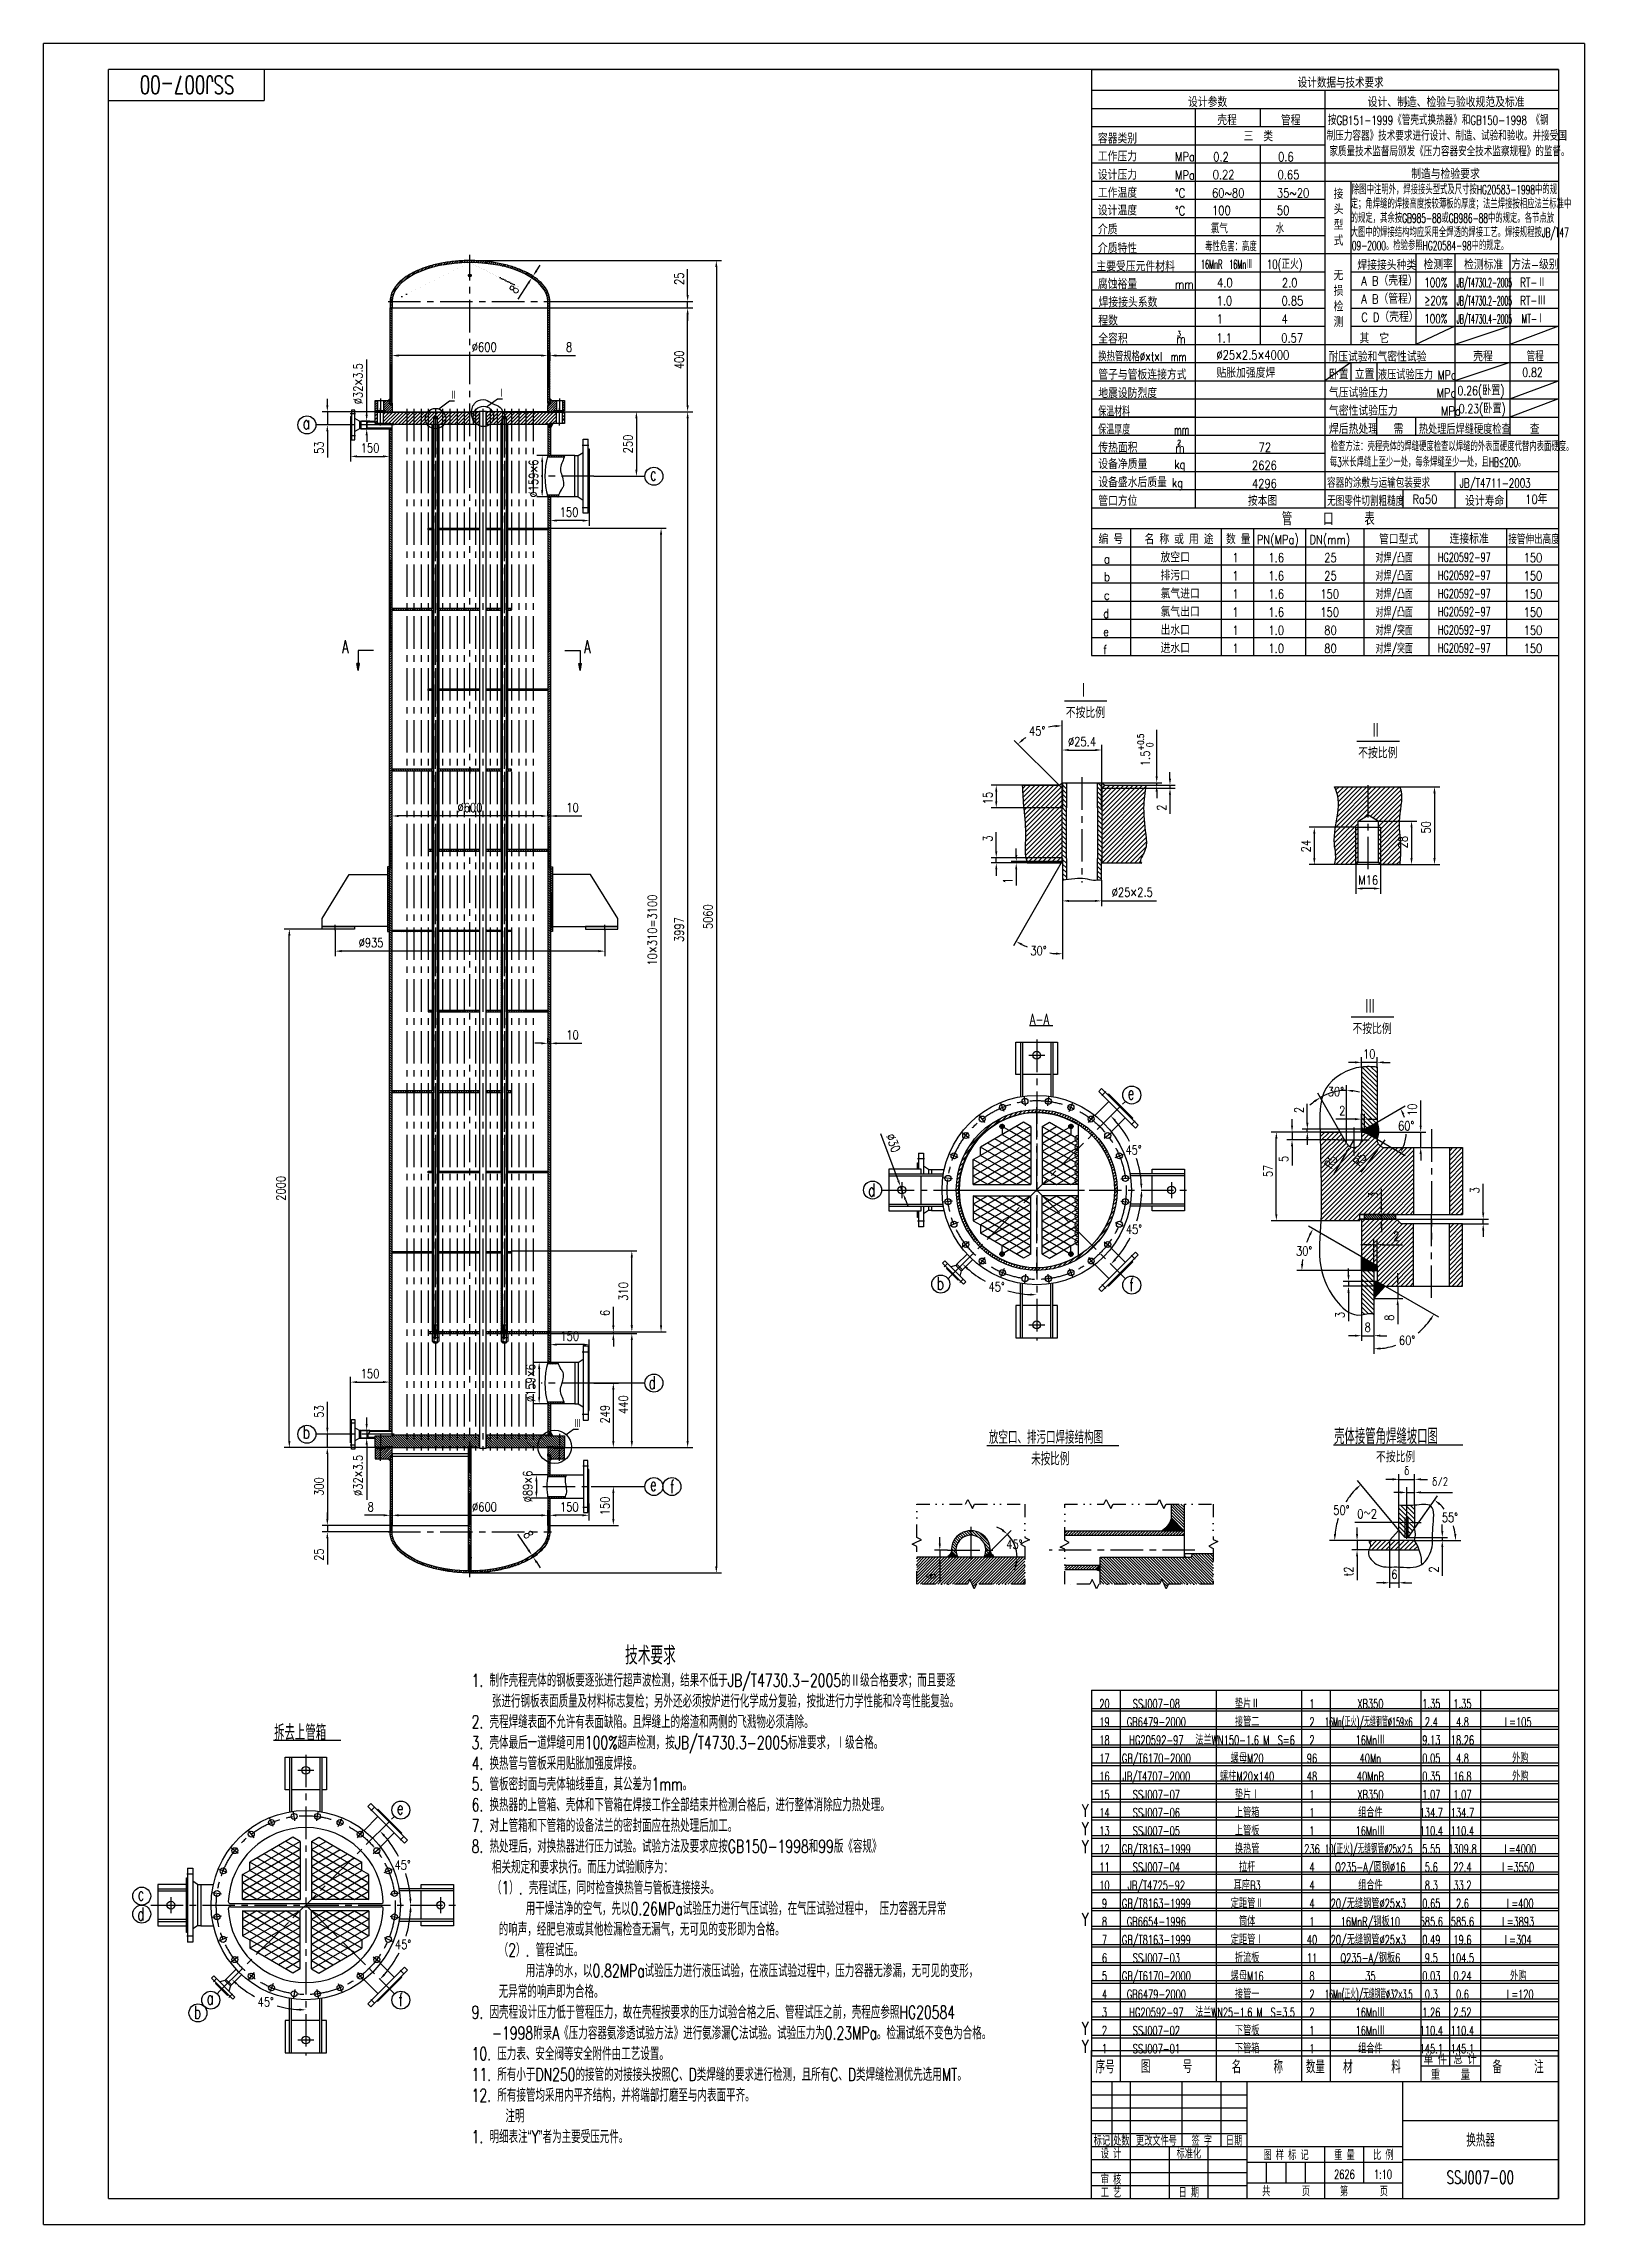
# Model space of a CAD drawing. Header units: millimetres. Extents: x -250 to 5690, y -100 to 8310.
import ezdxf
from ezdxf.enums import TextEntityAlignment as Align

# ---------------------------------------------------------------- set-up
doc = ezdxf.new("R2010")
doc.units = ezdxf.units.MM
doc.header["$LTSCALE"] = 100
doc.linetypes.add('CENTER', pattern=[2, 1.25, -0.25, 0.25, -0.25])
doc.linetypes.add('DIVIDE', pattern=[1.25, 0.5, -0.25, 0, -0.25, 0, -0.25])
for name, color, linetype in [('1轮廓实线层', 7, 'Continuous'), ('2细线层', 4, 'Continuous'), ('3中心线层', 1, 'CENTER'), ('5剖面线层', 2, 'Continuous'), ('6文字层', 3, 'Continuous'), ('7标注层', 4, 'Continuous'), ('9双点划线层', 6, 'DIVIDE'), ('图框层', 7, 'Continuous')]:
    doc.layers.add(name, color=color, linetype=linetype)
doc.styles.add('PC_TEXTSTYLE', font='romans.shx', dxfattribs={"width": 0.8, "bigfont": 'hzfs.shx'})
doc.styles.add('PC_TEXTSTYLE1', font='romans.shx', dxfattribs={"bigfont": 'hzfs.shx'})
doc.styles.add('TH_GBDIM', font='romans.shx', dxfattribs={"width": 0.8, "bigfont": 'gbcbig.shx'})
doc.dimstyles.new('TH_GBDIM', dxfattribs={"dimscale": 10, "dimtxt": 3.5, "dimasz": 2.5, "dimexe": 2, "dimexo": 0, "dimgap": 1.5, "dimtad": 1, "dimdec": 1, "dimzin": 0, "dimdsep": 46, "dimtxsty": 'TH_GBDIM', "dimcen": 2.5, "dimclrd": 130, "dimclre": 130, "dimclrt": 3, "dimadec": 0, "dimazin": 0, "dimtfac": 0.714286, "dimtdec": 1, "dimtmove": 0, "dimatfit": 3, "dimfxl": 0, "dimtolj": 1, "dimtzin": 0, "dimlwd": -1, "dimlwe": -1, "dimarcsym": 0})
pattern_1 = [(45, (-153, 733.659), (-4.490128, 4.490128), [])]
pattern_2 = [(135, (-153, 733.659), (-4.490128, -4.490128), [])]
pattern_3 = [(225, (-153, 9052.371), (-4.490128, 4.490128), [])]
pattern_4 = [(135, (-153, 733.659), (-2.245064, -2.245064), [])]
pattern_5 = [(315, (-153, 9052.371), (-4.490128, -4.490128), [])]
pattern_6 = [(45, (67.4307, 280.6606), (-1.122532, 1.122532), [])]
pattern_7 = [(45, (-231.9, 982.4746), (-5.61266, 5.61266), [])]
pattern_8 = [(135, (-231.9, 982.4746), (-5.61266, -5.61266), [])]
pattern_9 = [(45, (-231.8997, 982.4746), (-2.245064, 2.245064), []), (135, (-231.8997, 982.4746), (-2.245064, -2.245064), [])]
pattern_10 = [(45, (-1633.579, -1.3235), (-2.245064, 2.245064), []), (135, (-1633.579, -1.3235), (-2.245064, -2.245064), [])]

msp = doc.modelspace()

# ---------------------------------------------------------------- texts
at = {"layer": '6文字层'}
for s, height, style, width, p in [('设计数据与技术要求', 40, 'PC_TEXTSTYLE', 0.8, (4584.96, 8139.99)), ('设计参数', 35, 'PC_TEXTSTYLE', 0.8, (4162.04, 8065.73)), ('设计、制造、检验与验收规范及标准', 35, 'PC_TEXTSTYLE', 0.8, (4854.58, 8065.62)), ('壳程', 35, 'PC_TEXTSTYLE', 0.8, (4274.61, 7996.18)), ('管程', 35, 'PC_TEXTSTYLE', 0.8, (4519.96, 7995.6)), (' 按GB151-1999《管壳式换热器》和GB150-1998 《钢', 35, 'PC_TEXTSTYLE', 0.7, (4684.5, 7996.88)), ('制压力容器》技术要求进行设计、制造、试验和验收。并接受国', 35, 'PC_TEXTSTYLE', 0.7, (4696.59, 7936.3)), ('家质量技术监督局颁发《压力容器安全技术监察规程》的监督。', 35, 'PC_TEXTSTYLE', 0.7, (4706.9, 7876.02)), ('制造与检验要求', 35, 'PC_TEXTSTYLE1', 0.8, (5022.3, 7788.47)), ('除图中注明外，焊接接头型式及尺寸按HG20583-1998中的规', 35, 'PC_TEXTSTYLE', 0.6, (4793.55, 7729.22)), ('定；角焊缝的焊接高度按较薄板的厚度；法兰焊接按相应法兰标准中', 35, 'PC_TEXTSTYLE', 0.6, (4789.06, 7674.22)), ('的规定，其余按GB985-88或GB986-88中的规定。各节点放', 35, 'PC_TEXTSTYLE', 0.6, (4789.06, 7619.22)), ('大图中的焊接结构均应采用全焊透的焊接工艺。焊接规程按JB/T47', 35, 'PC_TEXTSTYLE', 0.6, (4789.06, 7564.22)), ('09-2000。检验参照HG20584-98中的规定。', 35, 'PC_TEXTSTYLE', 0.6, (4793.65, 7513.39)), ('100%', 35, 'PC_TEXTSTYLE', 0.7, (5073.08, 7371.29)), ('RT-Ⅱ', 35, 'PC_TEXTSTYLE', 0.7, (5442.72, 7371.29)), ('≥20%', 35, 'PC_TEXTSTYLE', 0.7, (5073.08, 7301.29)), ('RT-Ⅲ', 35, 'PC_TEXTSTYLE', 0.7, (5442.72, 7301.29)), ('100%', 35, 'PC_TEXTSTYLE', 0.7, (5073.08, 7231.29)), ('MT-Ⅰ', 35, 'PC_TEXTSTYLE', 0.6, (5448.09, 7231.29)), ('耐压试验和气密性试验', 35, 'PC_TEXTSTYLE', 0.8, (4703.25, 7083.76)), ('壳程', 35, 'PC_TEXTSTYLE', 0.8, (5261.2, 7085.18)), ('管程', 35, 'PC_TEXTSTYLE', 0.7, (5467.45, 7085.6)), ('气压试验压力         MPa', 35, 'PC_TEXTSTYLE', 0.8, (4705.47, 6945.31)), ('卧置', 35, 'PC_TEXTSTYLE', 0.8, (4704.9, 7015.56)), ('立置', 35, 'PC_TEXTSTYLE', 0.8, (4804.9, 7016.6)), ('液压试验压力 MPa', 35, 'PC_TEXTSTYLE', 0.75, (4893.99, 7014.88)), ('0.26(卧置)', 35, 'PC_TEXTSTYLE', 0.75, (5200.82, 6954.46)), ('0.82', 35, 'PC_TEXTSTYLE', 0.75, (5450.73, 7024.46)), ('Ⅱ', 30, 'PC_TEXTSTYLE', 0.667, (1315.89, 6937.7)), ('Ⅰ', 30, 'PC_TEXTSTYLE', 0.667, (1500.65, 6946.08)), ('气密性试验压力        MPa', 35, 'PC_TEXTSTYLE', 0.8, (4705.47, 6875.31)), ('0.23(卧置)', 35, 'PC_TEXTSTYLE', 0.75, (5205.59, 6884.46)), ('a', 50, 'PC_TEXTSTYLE', 0.667, (749.36, 6822.7)), ('c', 50, 'PC_TEXTSTYLE', 0.667, (2087.4, 6624.83)), ('A', 50, 'PC_TEXTSTYLE', 0.667, (900.26, 5959.63)), ('A', 50, 'PC_TEXTSTYLE', 0.667, (1833.23, 5959.63)), ('Ⅰ', 60, 'PC_TEXTSTYLE', 0.667, (3738.44, 5786.07)), ('不按比例', 42, 'PC_TEXTSTYLE', 0.667, (3690.77, 5708.85)), ('Ⅱ', 60, 'PC_TEXTSTYLE', 0.667, (4865.6, 5630.97)), ('不按比例', 42, 'PC_TEXTSTYLE', 0.667, (4817.93, 5553.74)), ('Ⅲ', 60, 'PC_TEXTSTYLE', 0.667, (4843.71, 4567.28)), ('A-A', 42, 'PC_TEXTSTYLE', 0.667, (3552.16, 4525.91)), ('不按比例', 42, 'PC_TEXTSTYLE', 0.667, (4796.04, 4490.05)), ('e', 50, 'PC_TEXTSTYLE', 0.667, (3929.5, 4238.58)), ('d', 50, 'PC_TEXTSTYLE', 0.667, (2928.85, 3863.98)), ('b', 50, 'PC_TEXTSTYLE', 0.667, (3193.37, 3503.77)), ('f', 50, 'PC_TEXTSTYLE', 0.667, (3936.26, 3498.89)), ('d', 50, 'PC_TEXTSTYLE', 0.667, (2082.56, 3121.65)), ('b', 50, 'PC_TEXTSTYLE', 0.667, (749.36, 2930.2)), ('Ⅲ', 30, 'PC_TEXTSTYLE', 0.667, (1793.74, 2972.67)), ('放空口、排污口焊接结构图', 50, 'PC_TEXTSTYLE', 0.667, (3394.34, 2910.34)), ('壳体接管角焊缝坡口图', 60, 'PC_TEXTSTYLE', 0.667, (4725.09, 2908.96)), ('未按比例', 50, 'PC_TEXTSTYLE', 0.667, (3557.51, 2827.06)), ('不按比例', 42, 'PC_TEXTSTYLE', 0.667, (4886.58, 2838.94)), ('e', 50, 'PC_TEXTSTYLE', 0.667, (2087.4, 2728.7)), ('f', 50, 'PC_TEXTSTYLE', 0.667, (2165.24, 2720.26)), ('拆去上管箱', 60, 'PC_TEXTSTYLE', 0.667, (638.91, 1766.63)), ('e', 50, 'PC_TEXTSTYLE', 0.667, (1111.62, 1480.84)), ('Y', 50, 'PC_TEXTSTYLE', 0.667, (3752.66, 1471.07)), ('Y', 50, 'PC_TEXTSTYLE', 0.667, (3752.66, 1401.07)), ('Y', 50, 'PC_TEXTSTYLE', 0.667, (3752.66, 1331.07)), ('c', 50, 'PC_TEXTSTYLE', 0.667, (112.6, 1149.08)), ('d', 50, 'PC_TEXTSTYLE', 0.667, (110.97, 1071.55)), ('Y', 50, 'PC_TEXTSTYLE', 0.667, (3752.66, 1051.07)), ('a', 50, 'PC_TEXTSTYLE', 0.667, (378.69, 747.92)), ('f', 50, 'PC_TEXTSTYLE', 0.667, (1118.38, 741.16)), ('b', 50, 'PC_TEXTSTYLE', 0.667, (329.62, 693.27)), ('Y', 50, 'PC_TEXTSTYLE', 0.667, (3752.66, 631.07)), ('Y', 50, 'PC_TEXTSTYLE', 0.667, (3752.66, 561.07))]:
    msp.add_text(s, height=height, dxfattribs=dict(at, style=style, width=width)).set_placement(p)
at = {"layer": '6文字层', "linetype": 'ByBlock', "style": 'PC_TEXTSTYLE'}
for s, width, p in [('容器类别', 0.8, (3814.39, 7925.11)), ('三  类', 0.8, (4376.06, 7933.69)), ('设计压力       MPa', 0.8, (3814.39, 7785.35)), ('工作压力       MPa', 0.8, (3814.39, 7856.19)), ('0.22', 0.8, (4257.18, 7786.97)), ('0.2', 0.8, (4259.18, 7855.94)), ('0.65', 0.8, (4507.18, 7786.97)), ('0.6', 0.8, (4509.18, 7855.94)), ('工作温度       °C', 0.8, (3814.39, 7716.02)), ('60~80', 0.8, (4254.62, 7716.32)), ('35~20', 0.8, (4504.62, 7716.32)), ('接', 0.8, (4723.36, 7711.31)), ('设计温度       °C', 0.8, (3814.39, 7647.64)), ('100', 0.8, (4254.62, 7649.05)), ('50', 0.8, (4504.62, 7649.05)), ('头', 0.8, (4723.36, 7651.81)), ('介质', 0.8, (3814.39, 7574.43)), ('氯气', 0.7, (4249.51, 7578.48)), ('水', 0.7, (4499.51, 7578.48)), ('型', 0.8, (4723.36, 7592.02)), ('式', 0.8, (4723.36, 7531.65)), ('介质特性', 0.8, (3814.39, 7502.05)), ('毒性危害：高度', 0.6, (4228.06, 7509.62)), ('主要受压元件材料', 0.8, (3808.78, 7432.23)), ('腐蚀裕量       mm', 0.8, (3814.39, 7364.09)), ('16MnR  16MnⅢ ', 0.48, (4211.44, 7441.12)), ('4.0', 0.8, (4273.93, 7370.14)), ('10(正火)', 0.7, (4465.5, 7441.12)), ('2.0', 0.8, (4523.93, 7370.14)), ('无', 0.8, (4723.36, 7397.68)), ('焊接接头种类', 0.8, (4814.69, 7437.17)), ('A B（壳程）', 0.8, (4830.19, 7377.26)), ('检测率', 0.8, (5069.84, 7439.22)), ('JB/T4730.2-2005', 0.4, (5197.88, 7370.6)), ('检测标准', 0.8, (5226.13, 7438.93)), ('方法-级别', 0.8, (5408.37, 7439.51)), ('焊接接头系数', 0.8, (3817.19, 7293.75)), ('1.0', 0.8, (4272.34, 7300.5)), ('0.85', 0.8, (4522.34, 7300.5)), ('损', 0.8, (4723.36, 7337.89)), ('A B（管程）', 0.8, (4830.19, 7307.26)), ('JB/T4730.2-2005', 0.4, (5197.88, 7300.6)), ('程数', 0.8, (3815.96, 7222.82)), ('1', 0.8, (4272.34, 7230.5)), ('4', 0.8, (4522.34, 7230.5)), ('检', 0.8, (4723.36, 7277.52)), ('测', 0.8, (4723.36, 7217.43)), ('C D（壳程）', 0.8, (4830.19, 7237.26)), ('JB/T4730.4-2005', 0.4, (5197.88, 7230.6)), ('全容积         m', 0.8, (3815.96, 7153.38)), ('1.1', 0.8, (4271.53, 7157.32)), ('0.57', 0.8, (4521.53, 7157.32)), ('其  它', 0.8, (4823.16, 7154.35)), ('换热管规格%%C×t×l  mm', 0.68, (3815.96, 7084.79)), ('%%C25×2.5×4000', 0.8, (4271.53, 7091.66)), ('地震设防烈度', 0.8, (3815.96, 6943.1)), ('管子与管板连接方式', 0.8, (3815.96, 7014.79)), ('贴胀加强度焊', 0.8, (4271.53, 7021.66)), ('保温材料', 0.65, (3815.96, 6873.1)), ('保温厚度          mm', 0.65, (3815.96, 6803.1)), ('焊后热处理', 0.8, (4705.47, 6805.31)), ('需', 0.8, (4954.24, 6806)), ('热处理后焊缝硬度检查', 0.75, (5051.75, 6804.96)), ('查', 0.8, (5479.6, 6805.31)), ('传热面积       m', 0.8, (3815.96, 6733.38)), ('72', 0.8, (4434.42, 6735.94)), ('检查方法：壳程壳体的焊缝硬度检查以焊缝的外表面硬度代替内表面硬度。', 0.6, (4712.25, 6738.63)), ('设备净质量     kg', 0.8, (3815.96, 6669.67)), ('2626', 0.8, (4408.51, 6665.94)), ('每3米长焊缝上至少一处，每条焊缝至少一处，且HB≤200。', 0.6, (4708.48, 6678.34)), ('设备盛水后质量 kg', 0.8, (3815.96, 6599.34)), ('管口方位', 0.8, (3815.96, 6527.59)), ('按本图', 0.8, (4392.49, 6527.95)), ('4296', 0.8, (4408.51, 6595.94)), ('容器的涂敷与运输包装要求              ', 0.7, (4698.19, 6597.63)), ('无图零件切割粗糙度              ', 0.7, (4698.19, 6527.63)), ('JB/T4711-2003', 0.7, (5208.68, 6597.63)), ('设计寿命             ', 0.8, (5229.99, 6527.63))]:
    msp.add_text(s, height=35, dxfattribs=dict(at, width=width)).set_placement(p)
at = {"layer": '6文字层', "ltscale": 10, "style": 'PC_TEXTSTYLE'}
for s, height, width, p in [('管    口    表', 50, 0.8, (4523.53, 6452.41)), ('编 号', 35, 0.8, (3816.92, 6380)), ('名 称 或 用 途', 35, 0.8, (3994.5, 6380)), ('数 量', 35, 0.8, (4308.16, 6380)), ('PN(MPa)', 35, 0.8, (4427.2, 6380)), ('DN(mm)', 35, 0.8, (4630.07, 6380)), ('管口型式', 35, 0.8, (4898.24, 6380)), ('连接标准', 35, 0.8, (5170.19, 6381.64)), ('接管伸出高度', 35, 0.7, (5396.7, 6380)), ('a', 35, 0.8, (3838.24, 6304.98)), ('放空口', 35, 0.8, (4056.19, 6310)), ('1', 35, 0.8, (4332.6, 6310)), ('1.6', 35, 0.8, (4472.02, 6310)), ('25', 35, 0.8, (4687.23, 6310)), ('对焊/凸面', 35, 0.65, (4884.86, 6308.38)), ('HG20592-97', 35, 0.65, (5125.18, 6311.64)), ('150', 35, 0.8, (5455.68, 6310)), ('b', 35, 0.8, (3838.24, 6237.14)), ('排污口', 35, 0.8, (4056.19, 6240)), ('1', 35, 0.8, (4332.6, 6240)), ('1.6', 35, 0.8, (4472.02, 6240)), ('25', 35, 0.8, (4687.23, 6240)), ('对焊/凸面', 35, 0.65, (4884.86, 6238.38)), ('HG20592-97', 35, 0.65, (5125.18, 6241.64)), ('150', 35, 0.8, (5455.68, 6240)), ('c', 35, 0.8, (3838.24, 6165.35)), ('氯气进口', 35, 0.8, (4056.19, 6170)), ('1', 35, 0.8, (4332.6, 6170)), ('1.6', 35, 0.8, (4472.02, 6170)), ('150', 35, 0.8, (4672.02, 6170)), ('对焊/凸面', 35, 0.65, (4884.86, 6168.38)), ('对焊/凸面', 35, 0.65, (4884.86, 6098.38)), ('HG20592-97', 35, 0.65, (5125.18, 6171.64)), ('150', 35, 0.8, (5455.68, 6170)), ('d', 35, 0.8, (3835.06, 6094.83)), ('氯气出口', 35, 0.8, (4056.19, 6100)), ('出水口', 35, 0.8, (4056.19, 6030)), ('1', 35, 0.8, (4332.6, 6100)), ('1', 35, 0.8, (4332.6, 6030)), ('1.6', 35, 0.8, (4472.02, 6100)), ('1.0', 35, 0.8, (4472.02, 6030)), ('150', 35, 0.8, (4672.02, 6100)), ('80', 35, 0.8, (4687.23, 6030)), ('对焊/突面', 35, 0.65, (4884.86, 6028.38)), ('HG20592-97', 35, 0.65, (5125.18, 6101.64)), ('HG20592-97', 35, 0.65, (5125.18, 6031.64)), ('150', 35, 0.8, (5455.68, 6100)), ('150', 35, 0.8, (5455.68, 6030)), ('f', 35, 0.8, (3835.06, 5954.83)), ('e', 35, 0.8, (3835.06, 6024.83)), ('进水口', 35, 0.8, (4056.19, 5960)), ('1', 35, 0.8, (4332.6, 5960)), ('1.0', 35, 0.8, (4472.02, 5960)), ('80', 35, 0.8, (4687.23, 5960)), ('对焊/突面', 35, 0.65, (4884.86, 5958.38)), ('HG20592-97', 35, 0.65, (5125.18, 5961.64)), ('150', 35, 0.8, (5455.68, 5960))]:
    msp.add_text(s, height=height, dxfattribs=dict(at, width=width)).set_placement(p)
at = {"layer": '6文字层', "style": 'PC_TEXTSTYLE', "width": 0.7}
msp.add_text('技术要求', height=70, dxfattribs=at).set_placement((2089.47, 2038.01), align=Align.BOTTOM_CENTER)
for s, p in [('1. 制作壳程壳体的钢板要逐张进行超声波检测，结果不低于JB/T4730.3-2005的Ⅱ级合格要求；而且要逐', (1400.01, 1958.01)), ('   张进行钢板表面质量及材料标志复检；另外还必须按炉进行化学成分复验，按批进行力学性能和冷弯性能复验。', (1400.01, 1878.01)), ('2. 壳程焊缝表面不允许有表面缺陷。且焊缝上的熔渣和两侧的飞溅物必须清除。', (1400.01, 1798.01)), ('3. 壳体最后一道焊缝可用100%超声检测，按JB/T4730.3-2005标准要求，Ⅰ级合格。', (1400.01, 1718.01)), ('4. 换热管与管板采用贴胀加强度焊接。', (1400.01, 1638.01)), ('5. 管板密封面与壳体轴线垂直，其公差为1mm。', (1400.01, 1558.01)), ('6. 换热器的上管箱、壳体和下管箱在焊接工作全部结束并检测合格后，进行整体消除应力热处理。', (1400.01, 1478.01)), ('7. 对上管箱和下管箱的设备法兰的密封面应在热处理后加工。', (1400.01, 1398.01)), ('8. 热处理后，对换热器进行压力试验。试验方法及要求应按GB150-1998和99版《容规》', (1400.01, 1318.01)), ('   相关规定和要求执行。而压力试验顺序为：', (1400.01, 1238.01)), ('   （1）. 壳程试压，同时检查换热管与管板连接接头。', (1400.01, 1158.01)), ('        用干燥洁净的空气，先以0.26MPa试验压力进行气压试验，在气压试验过程中， 压力容器无异常', (1400.01, 1078.01)), ('    的响声，经肥皂液或其他检漏检查无漏气，无可见的变形即为合格。', (1400.01, 998.01)), ('    （2）. 管程试压。', (1400.01, 918.01)), ('        用洁净的水，以0.82MPa试验压力进行液压试验，在液压试验过程中，压力容器无渗漏，无可见的变形，', (1400.01, 838.01)), ('    无异常的响声即为合格。', (1400.01, 758.01)), ('9. 因壳程设计压力低于管程压力，故在壳程按要求的压力试验合格之后、管程试压之前，壳程应参照HG20584', (1400.01, 678.01)), ('10. 压力表、安全阀等安全附件由工艺设置。', (1400.01, 518.01)), ('   -1998附录A《压力容器氨渗透试验方法》进行氨渗漏C法试验。试验压力为0.23MPa。检漏试纸不变色为合格。', (1400.01, 598.01)), ('11. 所有小于DN250的接管的对接接头按照C、D类焊缝的要求进行检测，且所有C、D类焊缝检测优先选用MT。', (1400.01, 438.01)), ('12. 所有接管均采用内平齐结构，并将端部打磨至与内表面平齐。', (1400.01, 358.01)), ('     注明', (1400.01, 278.01)), ('1. 明细表注“Y”者为主要受压元件。', (1400.01, 198.01))]:
    msp.add_text(s, height=50, dxfattribs=at).set_placement(p, align=Align.BOTTOM_LEFT)
at = {"layer": '6文字层', "linetype": 'ByBlock', "attachment_point": 1, "style": 'PC_TEXTSTYLE'}
for s, insert, char_height in [('3', (4119.81, 7201.19), 20), ('2', (4119.81, 6781.19), 20), ('{\\Ftxt.shx;Ra}50', (5027.15, 6570.54), 35), ('10年', (5462.02, 6570.54), 35)]:
    msp.add_mtext(s, dxfattribs=dict(at, insert=insert, char_height=char_height))

# ---------------------------------------------------------------- blocks, each defined once
blk = doc.blocks.new('*D4')
at = {"layer": '7标注层', "color": 130}
for p, q in [((1701.5, 7290.5), (2252.8, 7290.5)), ((2232.8, 6915.5), (2232.8, 7265.5)), ((1716, 6890.5), (2252.8, 6890.5))]:
    blk.add_line(p, q, dxfattribs=at)
for points in [[(2228.7, 7265.5), (2237, 7265.5), (2232.8, 7290.5)], [(2228.7, 6915.5), (2237, 6915.5), (2232.8, 6890.5)]]:
    blk.add_solid(points, dxfattribs=at)
at = {"layer": 'Defpoints', "color": 0}
for p in [(1701.5, 7290.5), (2232.8, 7290.5), (1716, 6890.5)]:
    blk.add_point(p, dxfattribs=at)
at = {"layer": '7标注层', "color": 3, "insert": (2200.3, 7090.5), "char_height": 35, "attachment_point": 5, "rotation": 90, "style": 'TH_GBDIM'}
blk.add_mtext('\\A1;400{}{}', dxfattribs=at)
blk = doc.blocks.new('*D5')
at = {"layer": '7标注层', "color": 130}
for p, q in [((1716, 6890.5), (2055.3, 6890.5)), ((2035.3, 6865.5), (2035.3, 6666.5)), ((1871.8, 6641.5), (2055.3, 6641.5))]:
    blk.add_line(p, q, dxfattribs=at)
for points in [[(2031.2, 6865.5), (2039.5, 6865.5), (2035.3, 6890.5)], [(2031.2, 6666.5), (2039.5, 6666.5), (2035.3, 6641.5)]]:
    blk.add_solid(points, dxfattribs=at)
at = {"layer": 'Defpoints', "color": 0}
for p in [(1716, 6890.5), (1871.8, 6641.5), (2035.3, 6641.5)]:
    blk.add_point(p, dxfattribs=at)
at = {"layer": '7标注层', "color": 3, "insert": (2002.8, 6766), "char_height": 35, "attachment_point": 5, "rotation": 90, "style": 'TH_GBDIM'}
blk.add_mtext('\\A1;250{}{}', dxfattribs=at)
blk = doc.blocks.new('*D6')
at = {"layer": '7标注层', "color": 130}
for p, q in [((1716, 6890.5), (2252.8, 6890.5)), ((2232.8, 6865.5), (2232.8, 2920.5)), ((1716, 2895.5), (2252.8, 2895.5))]:
    blk.add_line(p, q, dxfattribs=at)
for points in [[(2228.7, 6865.5), (2237, 6865.5), (2232.8, 6890.5)], [(2228.7, 2920.5), (2237, 2920.5), (2232.8, 2895.5)]]:
    blk.add_solid(points, dxfattribs=at)
at = {"layer": 'Defpoints', "color": 0}
for p in [(1716, 6890.5), (1716, 2895.5), (2232.8, 2895.5)]:
    blk.add_point(p, dxfattribs=at)
at = {"layer": '7标注层', "color": 3, "insert": (2200.3, 4893), "char_height": 35, "attachment_point": 5, "rotation": 90, "style": 'TH_GBDIM'}
blk.add_mtext('\\A1;3997{}{}', dxfattribs=at)
blk = doc.blocks.new('*D7')
at = {"layer": '7标注层', "color": 130}
for p, q in [((1693.5, 6721), (1652, 6721)), ((1672, 6696), (1672, 6587)), ((1693.5, 6562), (1652, 6562))]:
    blk.add_line(p, q, dxfattribs=at)
for points in [[(1667.8, 6696), (1676.1, 6696), (1672, 6721)], [(1667.8, 6587), (1676.1, 6587), (1672, 6562)]]:
    blk.add_solid(points, dxfattribs=at)
at = {"layer": 'Defpoints', "color": 0}
for p in [(1693.5, 6721), (1672, 6562), (1693.5, 6562)]:
    blk.add_point(p, dxfattribs=at)
at = {"layer": '7标注层', "color": 3, "insert": (1638.5, 6632.9), "char_height": 35, "attachment_point": 5, "rotation": 90, "style": 'TH_GBDIM'}
blk.add_mtext('\\A1;%%c159×6{}{}', dxfattribs=at)
blk = doc.blocks.new('*D8')
at = {"layer": '7标注层', "color": 130}
for p, q in [((1703.5, 6562), (1703.5, 6450.7)), ((1853.5, 6536), (1853.5, 6450.7)), ((1828.5, 6470.7), (1728.5, 6470.7))]:
    blk.add_line(p, q, dxfattribs=at)
for points in [[(1728.5, 6474.8), (1728.5, 6466.5), (1703.5, 6470.7)], [(1828.5, 6474.8), (1828.5, 6466.5), (1853.5, 6470.7)]]:
    blk.add_solid(points, dxfattribs=at)
at = {"layer": 'Defpoints', "color": 0}
for p in [(1703.5, 6562), (1853.5, 6536), (1703.5, 6470.7)]:
    blk.add_point(p, dxfattribs=at)
at = {"layer": '7标注层', "color": 3, "insert": (1775.8, 6503.2), "char_height": 35, "attachment_point": 5, "style": 'TH_GBDIM'}
blk.add_mtext('\\A1;150{}{}', dxfattribs=at)
blk = doc.blocks.new('*D9')
at = {"layer": '7标注层', "color": 130}
for p, q in [((1693.5, 3224), (1640.4, 3224)), ((1660.4, 3199), (1660.4, 3090)), ((1693.5, 3065), (1640.4, 3065))]:
    blk.add_line(p, q, dxfattribs=at)
for points in [[(1656.3, 3199), (1664.6, 3199), (1660.4, 3224)], [(1656.3, 3090), (1664.6, 3090), (1660.4, 3065)]]:
    blk.add_solid(points, dxfattribs=at)
at = {"layer": 'Defpoints', "color": 0}
for p in [(1693.5, 3224), (1660.4, 3065), (1693.5, 3065)]:
    blk.add_point(p, dxfattribs=at)
at = {"layer": '7标注层', "color": 3, "insert": (1627, 3144.5), "char_height": 35, "attachment_point": 5, "rotation": 90, "style": 'TH_GBDIM'}
blk.add_mtext('\\A1;%%c159×6{}{}', dxfattribs=at)
blk = doc.blocks.new('*D10')
at = {"layer": '7标注层', "color": 130}
for p, q in [((1703.5, 3224), (1703.5, 3312.8)), ((1828.5, 3292.8), (1728.5, 3292.8)), ((1853.5, 3250), (1853.5, 3312.8))]:
    blk.add_line(p, q, dxfattribs=at)
for points in [[(1728.5, 3296.9), (1728.5, 3288.6), (1703.5, 3292.8)], [(1828.5, 3296.9), (1828.5, 3288.6), (1853.5, 3292.8)]]:
    blk.add_solid(points, dxfattribs=at)
at = {"layer": 'Defpoints', "color": 0}
for p in [(1703.5, 3292.8), (1703.5, 3224), (1853.5, 3250)]:
    blk.add_point(p, dxfattribs=at)
at = {"layer": '7标注层', "color": 3, "insert": (1778.5, 3325.3), "char_height": 35, "attachment_point": 5, "style": 'TH_GBDIM'}
blk.add_mtext('\\A1;150{}{}', dxfattribs=at)
blk = doc.blocks.new('*D11')
at = {"layer": '7标注层', "color": 130}
for p, q in [((1871.8, 3144.5), (1966.4, 3144.5)), ((1946.4, 2920.5), (1946.4, 3119.5)), ((1716, 2895.5), (1966.4, 2895.5))]:
    blk.add_line(p, q, dxfattribs=at)
for points in [[(1942.2, 3119.5), (1950.6, 3119.5), (1946.4, 3144.5)], [(1942.2, 2920.5), (1950.6, 2920.5), (1946.4, 2895.5)]]:
    blk.add_solid(points, dxfattribs=at)
at = {"layer": 'Defpoints', "color": 0}
for p in [(1871.8, 3144.5), (1946.4, 3144.5), (1716, 2895.5)]:
    blk.add_point(p, dxfattribs=at)
at = {"layer": '7标注层', "color": 3, "insert": (1913.9, 3024.4), "char_height": 35, "attachment_point": 5, "rotation": 90, "style": 'TH_GBDIM'}
blk.add_mtext('\\A1;249{}{}', dxfattribs=at)
blk = doc.blocks.new('*D12')
at = {"layer": '7标注层', "color": 130}
for p, q in [((1692, 3335.5), (2037.6, 3335.5)), ((2017.6, 2920.5), (2017.6, 3310.5)), ((1716, 2895.5), (2037.6, 2895.5))]:
    blk.add_line(p, q, dxfattribs=at)
for points in [[(2013.4, 3310.5), (2021.8, 3310.5), (2017.6, 3335.5)], [(2013.4, 2920.5), (2021.8, 2920.5), (2017.6, 2895.5)]]:
    blk.add_solid(points, dxfattribs=at)
at = {"layer": 'Defpoints', "color": 0}
for p in [(1692, 3335.5), (2017.6, 3335.5), (1716, 2895.5)]:
    blk.add_point(p, dxfattribs=at)
at = {"layer": '7标注层', "color": 3, "insert": (1985.1, 3061.2), "char_height": 35, "attachment_point": 5, "rotation": 90, "style": 'TH_GBDIM'}
blk.add_mtext('\\A1;440{}{}', dxfattribs=at)
blk = doc.blocks.new('*D13')
at = {"layer": '7标注层', "color": 130}
for p, q in [((1946.4, 3366.5), (1946.4, 3438.8)), ((1692, 3341.5), (1966.4, 3341.5)), ((1692, 3335.5), (1966.4, 3335.5)), ((1946.4, 3335.5), (1946.4, 3341.5)), ((1946.4, 3310.5), (1946.4, 3285.5))]:
    blk.add_line(p, q, dxfattribs=at)
for points in [[(1942.2, 3366.5), (1950.6, 3366.5), (1946.4, 3341.5)], [(1942.2, 3310.5), (1950.6, 3310.5), (1946.4, 3335.5)]]:
    blk.add_solid(points, dxfattribs=at)
at = {"layer": 'Defpoints', "color": 0}
for p in [(1692, 3341.5), (1692, 3335.5), (1946.4, 3341.5)]:
    blk.add_point(p, dxfattribs=at)
at = {"layer": '7标注层', "color": 3, "insert": (1913.9, 3415.2), "char_height": 35, "attachment_point": 5, "rotation": 90, "style": 'TH_GBDIM'}
blk.add_mtext('\\A1;6{}{}', dxfattribs=at)
blk = doc.blocks.new('*D14')
at = {"layer": '7标注层', "color": 130}
for p, q in [((1554.1, 3654.5), (2037.6, 3654.5)), ((2017.6, 3366.5), (2017.6, 3629.5)), ((1692, 3341.5), (2037.6, 3341.5))]:
    blk.add_line(p, q, dxfattribs=at)
for points in [[(2013.4, 3629.5), (2021.8, 3629.5), (2017.6, 3654.5)], [(2013.4, 3366.5), (2021.8, 3366.5), (2017.6, 3341.5)]]:
    blk.add_solid(points, dxfattribs=at)
at = {"layer": 'Defpoints', "color": 0}
for p in [(1554.1, 3654.5), (2017.6, 3654.5), (1692, 3341.5)]:
    blk.add_point(p, dxfattribs=at)
at = {"layer": '7标注层', "color": 3, "insert": (1985.1, 3498), "char_height": 35, "attachment_point": 5, "rotation": 90, "style": 'TH_GBDIM'}
blk.add_mtext('\\A1;310{}{}', dxfattribs=at)
blk = doc.blocks.new('*D15')
at = {"layer": '7标注层', "color": 130}
for p, q in [((1692, 6441.5), (2150.4, 6441.5)), ((2130.4, 3366.5), (2130.4, 6416.5)), ((1692, 3341.5), (2150.4, 3341.5))]:
    blk.add_line(p, q, dxfattribs=at)
for points in [[(2126.2, 6416.5), (2134.5, 6416.5), (2130.4, 6441.5)], [(2126.2, 3366.5), (2134.5, 3366.5), (2130.4, 3341.5)]]:
    blk.add_solid(points, dxfattribs=at)
at = {"layer": 'Defpoints', "color": 0}
for p in [(1692, 6441.5), (2130.4, 6441.5), (1692, 3341.5)]:
    blk.add_point(p, dxfattribs=at)
at = {"layer": '7标注层', "color": 3, "insert": (2096.9, 4891.5), "char_height": 35, "attachment_point": 5, "rotation": 90, "style": 'TH_GBDIM'}
blk.add_mtext('\\A1;10×310=3100{}{}', dxfattribs=at)
blk = doc.blocks.new('*D16')
at = {"layer": '7标注层', "color": 130}
for p, q in [((1393.5, 7473.5), (2363.5, 7473.5)), ((2343.5, 7448.5), (2343.5, 2437.5)), ((1393.5, 2412.5), (2363.5, 2412.5))]:
    blk.add_line(p, q, dxfattribs=at)
for points in [[(2339.3, 7448.5), (2347.6, 7448.5), (2343.5, 7473.5)], [(2339.3, 2437.5), (2347.6, 2437.5), (2343.5, 2412.5)]]:
    blk.add_solid(points, dxfattribs=at)
at = {"layer": 'Defpoints', "color": 0}
for p in [(1393.5, 7473.5), (1393.5, 2412.5), (2343.5, 2412.5)]:
    blk.add_point(p, dxfattribs=at)
at = {"layer": '7标注层', "color": 3, "insert": (2311, 4943), "char_height": 35, "attachment_point": 5, "rotation": 90, "style": 'TH_GBDIM'}
blk.add_mtext('\\A1;5060{}{}', dxfattribs=at)
blk = doc.blocks.new('*D17')
at = {"layer": '7标注层', "color": 130}
for p, q in [((873.5, 4890.9), (873.5, 4790.2)), ((1913.5, 4890.9), (1913.5, 4790.2)), ((1888.5, 4810.2), (898.5, 4810.2))]:
    blk.add_line(p, q, dxfattribs=at)
for points in [[(898.5, 4814.4), (898.5, 4806), (873.5, 4810.2)], [(1888.5, 4814.4), (1888.5, 4806), (1913.5, 4810.2)]]:
    blk.add_solid(points, dxfattribs=at)
at = {"layer": 'Defpoints', "color": 0}
for p in [(873.5, 4890.9), (1913.5, 4890.9), (873.5, 4810.2)]:
    blk.add_point(p, dxfattribs=at)
at = {"layer": '7标注层', "color": 3, "insert": (1012.4, 4842.7), "char_height": 35, "attachment_point": 5, "style": 'TH_GBDIM'}
blk.add_mtext('\\A1;%%c935{}{}', dxfattribs=at)
blk = doc.blocks.new('*D18')
at = {"layer": '7标注层', "color": 130}
for p, q in [((1693.5, 2790), (1629.8, 2790)), ((1693.5, 2701), (1629.8, 2701)), ((1649.8, 2765), (1649.8, 2726))]:
    blk.add_line(p, q, dxfattribs=at)
for points in [[(1645.6, 2765), (1653.9, 2765), (1649.8, 2790)], [(1645.6, 2726), (1653.9, 2726), (1649.8, 2701)]]:
    blk.add_solid(points, dxfattribs=at)
at = {"layer": 'Defpoints', "color": 0}
for p in [(1693.5, 2790), (1649.8, 2701), (1693.5, 2701)]:
    blk.add_point(p, dxfattribs=at)
at = {"layer": '7标注层', "color": 3, "insert": (1616.3, 2745.5), "char_height": 35, "attachment_point": 5, "rotation": 90, "style": 'TH_GBDIM'}
blk.add_mtext('\\A1;%%c89×6{}{}', dxfattribs=at)
blk = doc.blocks.new('*D19')
at = {"layer": '7标注层', "color": 130}
for p, q in [((1701.5, 2701), (1701.5, 2614.5)), ((1826.5, 2634.5), (1726.5, 2634.5)), ((1851.5, 2679.5), (1851.5, 2614.5))]:
    blk.add_line(p, q, dxfattribs=at)
for points in [[(1726.5, 2638.7), (1726.5, 2630.4), (1701.5, 2634.5)], [(1826.5, 2638.7), (1826.5, 2630.4), (1851.5, 2634.5)]]:
    blk.add_solid(points, dxfattribs=at)
at = {"layer": 'Defpoints', "color": 0}
for p in [(1701.5, 2701), (1701.5, 2634.5), (1851.5, 2679.5)]:
    blk.add_point(p, dxfattribs=at)
at = {"layer": '7标注层', "color": 3, "insert": (1776.5, 2667), "char_height": 35, "attachment_point": 5, "style": 'TH_GBDIM'}
blk.add_mtext('\\A1;150{}{}', dxfattribs=at)
blk = doc.blocks.new('*D20')
at = {"layer": '7标注层', "color": 130}
for p, q in [((1861.5, 2745.5), (1966.4, 2745.5)), ((1946.4, 2620.5), (1946.4, 2720.5)), ((1701.5, 2595.5), (1966.4, 2595.5))]:
    blk.add_line(p, q, dxfattribs=at)
for points in [[(1942.2, 2720.5), (1950.6, 2720.5), (1946.4, 2745.5)], [(1942.2, 2620.5), (1950.6, 2620.5), (1946.4, 2595.5)]]:
    blk.add_solid(points, dxfattribs=at)
at = {"layer": 'Defpoints', "color": 0}
for p in [(1861.5, 2745.5), (1946.4, 2745.5), (1701.5, 2595.5)]:
    blk.add_point(p, dxfattribs=at)
at = {"layer": '7标注层', "color": 3, "insert": (1913.9, 2670.5), "char_height": 35, "attachment_point": 5, "rotation": 90, "style": 'TH_GBDIM'}
blk.add_mtext('\\A1;150{}{}', dxfattribs=at)
blk = doc.blocks.new('*D21')
at = {"layer": '7标注层', "color": 130}
for p, q in [((1619.1, 2500.9), (1578.5, 2562.4)), ((1632.9, 2480.1), (1649.6, 2491.1)), ((1637.3, 2473.4), (1632.9, 2480.1)), ((1637.3, 2473.4), (1654, 2484.5)), ((1651.1, 2452.6), (1664.9, 2431.7))]:
    blk.add_line(p, q, dxfattribs=at)
for points in [[(1622.6, 2503.2), (1615.6, 2498.6), (1632.9, 2480.1)], [(1654.6, 2454.9), (1647.6, 2450.3), (1637.3, 2473.4)]]:
    blk.add_solid(points, dxfattribs=at)
at = {"layer": 'Defpoints', "color": 0}
for p in [(1632.9, 2480.1), (1632.9, 2480.1), (1637.3, 2473.4)]:
    blk.add_point(p, dxfattribs=at)
at = {"layer": '7标注层', "color": 3, "insert": (1619, 2560), "char_height": 35, "attachment_point": 5, "rotation": 303.49776, "style": 'TH_GBDIM'}
blk.add_mtext('\\A1;8{}{}', dxfattribs=at)
blk = doc.blocks.new('*D22')
at = {"layer": '7标注层', "color": 130}
for p, q in [((1093.5, 2595.5), (1093.5, 2654.5)), ((1118.5, 2634.5), (1668.5, 2634.5)), ((1693.5, 2595.5), (1693.5, 2654.5))]:
    blk.add_line(p, q, dxfattribs=at)
for points in [[(1118.5, 2638.7), (1118.5, 2630.4), (1093.5, 2634.5)], [(1668.5, 2638.7), (1668.5, 2630.4), (1693.5, 2634.5)]]:
    blk.add_solid(points, dxfattribs=at)
at = {"layer": 'Defpoints', "color": 0}
for p in [(1693.5, 2634.5), (1093.5, 2595.5), (1693.5, 2595.5)]:
    blk.add_point(p, dxfattribs=at)
at = {"layer": '7标注层', "color": 3, "insert": (1449.6, 2667), "char_height": 35, "attachment_point": 5, "style": 'TH_GBDIM'}
blk.add_mtext('\\A1;%%c600{}{}', dxfattribs=at)
blk = doc.blocks.new('*D23')
at = {"layer": '7标注层', "color": 130}
for p, q in [((1060.5, 2634.5), (986.9, 2634.5)), ((1085.5, 2595.5), (1085.5, 2654.5)), ((1093.5, 2634.5), (1085.5, 2634.5)), ((1093.5, 2595.5), (1093.5, 2654.5)), ((1118.5, 2634.5), (1143.5, 2634.5))]:
    blk.add_line(p, q, dxfattribs=at)
for points in [[(1060.5, 2638.7), (1060.5, 2630.4), (1085.5, 2634.5)], [(1118.5, 2638.7), (1118.5, 2630.4), (1093.5, 2634.5)]]:
    blk.add_solid(points, dxfattribs=at)
at = {"layer": 'Defpoints', "color": 0}
for p in [(1085.5, 2634.5), (1085.5, 2595.5), (1093.5, 2595.5)]:
    blk.add_point(p, dxfattribs=at)
at = {"layer": '7标注层', "color": 3, "insert": (1011.2, 2667), "char_height": 35, "attachment_point": 5, "style": 'TH_GBDIM'}
blk.add_mtext('\\A1;8{}{}', dxfattribs=at)
blk = doc.blocks.new('*D24')
at = {"layer": '7标注层', "color": 130}
for p, q in [((1071, 2895.5), (823.8, 2895.5)), ((843.8, 2870.5), (843.8, 2620.5)), ((1085.5, 2595.5), (823.8, 2595.5))]:
    blk.add_line(p, q, dxfattribs=at)
for points in [[(839.6, 2870.5), (847.9, 2870.5), (843.8, 2895.5)], [(839.6, 2620.5), (847.9, 2620.5), (843.8, 2595.5)]]:
    blk.add_solid(points, dxfattribs=at)
at = {"layer": 'Defpoints', "color": 0}
for p in [(1071, 2895.5), (843.8, 2595.5), (1085.5, 2595.5)]:
    blk.add_point(p, dxfattribs=at)
at = {"layer": '7标注层', "color": 3, "insert": (811.3, 2745.5), "char_height": 35, "attachment_point": 5, "rotation": 90, "style": 'TH_GBDIM'}
blk.add_mtext('\\A1;300{}{}', dxfattribs=at)
blk = doc.blocks.new('*D25')
at = {"layer": '7标注层', "color": 130}
for p, q in [((843.8, 2620.5), (843.8, 2645.5)), ((1085.5, 2595.5), (823.8, 2595.5)), ((1085.5, 2570.5), (823.8, 2570.5)), ((843.8, 2595.5), (843.8, 2570.5)), ((843.8, 2545.5), (843.8, 2445.2))]:
    blk.add_line(p, q, dxfattribs=at)
for points in [[(839.6, 2620.5), (847.9, 2620.5), (843.8, 2595.5)], [(839.6, 2545.5), (847.9, 2545.5), (843.8, 2570.5)]]:
    blk.add_solid(points, dxfattribs=at)
at = {"layer": 'Defpoints', "color": 0}
for p in [(843.8, 2570.5), (1085.5, 2595.5), (1085.5, 2570.5)]:
    blk.add_point(p, dxfattribs=at)
at = {"layer": '7标注层', "color": 3, "insert": (811.3, 2482.8), "char_height": 35, "attachment_point": 5, "rotation": 90, "style": 'TH_GBDIM'}
blk.add_mtext('\\A1;25{}{}', dxfattribs=at)
blk = doc.blocks.new('*D26')
at = {"layer": '7标注层', "color": 130}
for p, q in [((1008.1, 2962), (975.5, 2962)), ((995.5, 2987), (995.5, 3012)), ((995.5, 2962), (995.5, 2932)), ((1002.4, 2932), (975.5, 2932)), ((995.5, 2907), (995.5, 2694.3))]:
    blk.add_line(p, q, dxfattribs=at)
for points in [[(991.3, 2987), (999.6, 2987), (995.5, 2962)], [(991.3, 2907), (999.6, 2907), (995.5, 2932)]]:
    blk.add_solid(points, dxfattribs=at)
at = {"layer": 'Defpoints', "color": 0}
for p in [(1008.1, 2962), (995.5, 2932), (1002.4, 2932)]:
    blk.add_point(p, dxfattribs=at)
at = {"layer": '7标注层', "color": 3, "insert": (962, 2788.2), "char_height": 35, "attachment_point": 5, "rotation": 90, "style": 'TH_GBDIM'}
blk.add_mtext('\\A1;%%c32×3.5{}{}', dxfattribs=at)
blk = doc.blocks.new('*D27')
at = {"layer": '7标注层', "color": 130}
for p, q in [((995.5, 6879.5), (995.5, 7092.2)), ((1008.1, 6854.5), (975.5, 6854.5)), ((1002.4, 6824.5), (975.5, 6824.5)), ((995.5, 6824.5), (995.5, 6854.5)), ((995.5, 6799.5), (995.5, 6774.5))]:
    blk.add_line(p, q, dxfattribs=at)
for points in [[(991.3, 6879.5), (999.6, 6879.5), (995.5, 6854.5)], [(991.3, 6799.5), (999.6, 6799.5), (995.5, 6824.5)]]:
    blk.add_solid(points, dxfattribs=at)
at = {"layer": 'Defpoints', "color": 0}
for p in [(995.5, 6824.5), (1002.4, 6824.5), (1008.1, 6854.5)]:
    blk.add_point(p, dxfattribs=at)
at = {"layer": '7标注层', "color": 3, "insert": (962, 6998.4), "char_height": 35, "attachment_point": 5, "rotation": 90, "style": 'TH_GBDIM'}
blk.add_mtext('\\A1;%%c32×3.5{}{}', dxfattribs=at)
blk = doc.blocks.new('*D28')
at = {"layer": '7标注层', "color": 130}
for p, q in [((933.5, 2979.5), (933.5, 3168.2)), ((958.5, 3148.2), (1058.5, 3148.2)), ((1083.5, 2968), (1083.5, 3168.2))]:
    blk.add_line(p, q, dxfattribs=at)
for points in [[(958.5, 3152.4), (958.5, 3144.1), (933.5, 3148.2)], [(1058.5, 3152.4), (1058.5, 3144.1), (1083.5, 3148.2)]]:
    blk.add_solid(points, dxfattribs=at)
at = {"layer": 'Defpoints', "color": 0}
for p in [(1083.5, 3148.2), (933.5, 2979.5), (1083.5, 2968)]:
    blk.add_point(p, dxfattribs=at)
at = {"layer": '7标注层', "color": 3, "insert": (1008.5, 3180.7), "char_height": 35, "attachment_point": 5, "style": 'TH_GBDIM'}
blk.add_mtext('\\A1;150{}{}', dxfattribs=at)
blk = doc.blocks.new('*D29')
at = {"layer": '7标注层', "color": 130}
for p, q in [((1083.5, 6824.5), (1083.5, 6698.1)), ((933.5, 6807), (933.5, 6698.1)), ((958.5, 6718.1), (1058.5, 6718.1))]:
    blk.add_line(p, q, dxfattribs=at)
for points in [[(958.5, 6722.3), (958.5, 6714), (933.5, 6718.1)], [(1058.5, 6722.3), (1058.5, 6714), (1083.5, 6718.1)]]:
    blk.add_solid(points, dxfattribs=at)
at = {"layer": 'Defpoints', "color": 0}
for p in [(1083.5, 6824.5), (933.5, 6807), (1083.5, 6718.1)]:
    blk.add_point(p, dxfattribs=at)
at = {"layer": '7标注层', "color": 3, "insert": (1008.5, 6750.6), "char_height": 35, "attachment_point": 5, "style": 'TH_GBDIM'}
blk.add_mtext('\\A1;150{}{}', dxfattribs=at)
blk = doc.blocks.new('*D30')
at = {"layer": '7标注层', "color": 130}
for p, q in [((823.5, 4895.5), (677.2, 4895.5)), ((697.2, 2920.5), (697.2, 4870.5)), ((1071, 2895.5), (677.2, 2895.5))]:
    blk.add_line(p, q, dxfattribs=at)
for points in [[(693.1, 4870.5), (701.4, 4870.5), (697.2, 4895.5)], [(693.1, 2920.5), (701.4, 2920.5), (697.2, 2895.5)]]:
    blk.add_solid(points, dxfattribs=at)
at = {"layer": 'Defpoints', "color": 0}
for p in [(697.2, 4895.5), (823.5, 4895.5), (1071, 2895.5)]:
    blk.add_point(p, dxfattribs=at)
at = {"layer": '7标注层', "color": 3, "insert": (664.7, 3895.5), "char_height": 35, "attachment_point": 5, "rotation": 90, "style": 'TH_GBDIM'}
blk.add_mtext('\\A1;2000{}{}', dxfattribs=at)
blk = doc.blocks.new('*D31')
at = {"layer": '7标注层', "color": 130}
for p, q in [((2232.8, 7340.5), (2232.8, 7440.8)), ((1701.5, 7290.5), (2252.8, 7290.5)), ((1708.5, 7315.5), (2252.8, 7315.5)), ((2232.8, 7290.5), (2232.8, 7315.5)), ((2232.8, 7265.5), (2232.8, 7240.5))]:
    blk.add_line(p, q, dxfattribs=at)
for points in [[(2228.7, 7340.5), (2237, 7340.5), (2232.8, 7315.5)], [(2228.7, 7265.5), (2237, 7265.5), (2232.8, 7290.5)]]:
    blk.add_solid(points, dxfattribs=at)
at = {"layer": 'Defpoints', "color": 0}
for p in [(1701.5, 7290.5), (1708.5, 7315.5), (2232.8, 7315.5)]:
    blk.add_point(p, dxfattribs=at)
at = {"layer": '7标注层', "color": 3, "insert": (2200.3, 7403.2), "char_height": 35, "attachment_point": 5, "rotation": 90, "style": 'TH_GBDIM'}
blk.add_mtext('\\A1;25{}{}', dxfattribs=at)
blk = doc.blocks.new('*D32')
at = {"layer": '7标注层', "color": 130}
for p, q in [((1632.1, 7406.5), (1615.3, 7417.4)), ((1636.5, 7413.2), (1619.7, 7424.1)), ((1636.5, 7413.2), (1632.1, 7406.5)), ((1650.2, 7434.1), (1663.9, 7455)), ((1618.4, 7385.6), (1578, 7324))]:
    blk.add_line(p, q, dxfattribs=at)
for points in [[(1614.9, 7387.9), (1621.9, 7383.3), (1632.1, 7406.5)], [(1646.7, 7436.4), (1653.6, 7431.8), (1636.5, 7413.2)]]:
    blk.add_solid(points, dxfattribs=at)
at = {"layer": 'Defpoints', "color": 0}
for p in [(1632.1, 7406.5), (1632.1, 7406.5), (1636.5, 7413.2)]:
    blk.add_point(p, dxfattribs=at)
at = {"layer": '7标注层', "color": 3, "insert": (1564.1, 7362.1), "char_height": 35, "attachment_point": 5, "rotation": 56.75415, "style": 'TH_GBDIM'}
blk.add_mtext('\\A1;8{}{}', dxfattribs=at)
blk = doc.blocks.new('*D33')
at = {"layer": '7标注层', "color": 130}
for p, q in [((1093.5, 7107), (1093.5, 7127)), ((1668.5, 7107), (1118.5, 7107)), ((1693.5, 7107), (1693.5, 7127))]:
    blk.add_line(p, q, dxfattribs=at)
for points in [[(1118.5, 7111.2), (1118.5, 7102.8), (1093.5, 7107)], [(1668.5, 7111.2), (1668.5, 7102.8), (1693.5, 7107)]]:
    blk.add_solid(points, dxfattribs=at)
at = {"layer": 'Defpoints', "color": 0}
for p in [(1093.5, 7107), (1093.5, 7107), (1693.5, 7107)]:
    blk.add_point(p, dxfattribs=at)
at = {"layer": '7标注层', "color": 3, "insert": (1448.7, 7139.5), "char_height": 35, "attachment_point": 5, "style": 'TH_GBDIM'}
blk.add_mtext('\\A1;%%c600{}{}', dxfattribs=at)
blk = doc.blocks.new('*D34')
at = {"layer": '7标注层', "color": 130}
for p, q in [((1668.5, 7107), (1643.5, 7107)), ((1693.5, 7119), (1693.5, 7087)), ((1693.5, 7107), (1701.5, 7107)), ((1701.5, 7119), (1701.5, 7087)), ((1726.5, 7107), (1800.2, 7107))]:
    blk.add_line(p, q, dxfattribs=at)
for points in [[(1668.5, 7111.2), (1668.5, 7102.8), (1693.5, 7107)], [(1726.5, 7111.2), (1726.5, 7102.8), (1701.5, 7107)]]:
    blk.add_solid(points, dxfattribs=at)
at = {"layer": 'Defpoints', "color": 0}
for p in [(1693.5, 7119), (1701.5, 7119), (1701.5, 7107)]:
    blk.add_point(p, dxfattribs=at)
at = {"layer": '7标注层', "color": 3, "insert": (1775.9, 7139.5), "char_height": 35, "attachment_point": 5, "style": 'TH_GBDIM'}
blk.add_mtext('\\A1;8{}{}', dxfattribs=at)
blk = doc.blocks.new('*D35')
at = {"layer": '7标注层', "color": 130}
for p, q in [((1093.5, 5331.4), (1093.5, 5351.4)), ((1668.5, 5331.4), (1118.5, 5331.4)), ((1693.5, 5331.4), (1693.5, 5351.4))]:
    blk.add_line(p, q, dxfattribs=at)
for points in [[(1118.5, 5335.5), (1118.5, 5327.2), (1093.5, 5331.4)], [(1668.5, 5335.5), (1668.5, 5327.2), (1693.5, 5331.4)]]:
    blk.add_solid(points, dxfattribs=at)
at = {"layer": 'Defpoints', "color": 0}
for p in [(1093.5, 5331.4), (1093.5, 5331.4), (1693.5, 5331.4)]:
    blk.add_point(p, dxfattribs=at)
at = {"layer": '7标注层', "color": 3, "insert": (1393.5, 5363.9), "char_height": 35, "attachment_point": 5, "style": 'TH_GBDIM'}
blk.add_mtext('\\A1;%%c600{}{}', dxfattribs=at)
blk = doc.blocks.new('*D36')
at = {"layer": '7标注层', "color": 130}
for p, q in [((1693.5, 4454.7), (1693.5, 4474.7)), ((1703.5, 4454.7), (1703.5, 4474.7)), ((1668.5, 4454.7), (1643.5, 4454.7)), ((1693.5, 4454.7), (1703.5, 4454.7)), ((1728.5, 4454.7), (1824.9, 4454.7))]:
    blk.add_line(p, q, dxfattribs=at)
for points in [[(1668.5, 4458.8), (1668.5, 4450.5), (1693.5, 4454.7)], [(1728.5, 4458.8), (1728.5, 4450.5), (1703.5, 4454.7)]]:
    blk.add_solid(points, dxfattribs=at)
at = {"layer": 'Defpoints', "color": 0}
for p in [(1693.5, 4454.7), (1703.5, 4454.7), (1703.5, 4454.7)]:
    blk.add_point(p, dxfattribs=at)
at = {"layer": '7标注层', "color": 3, "insert": (1789.2, 4487.2), "char_height": 35, "attachment_point": 5, "style": 'TH_GBDIM'}
blk.add_mtext('\\A1;10{}{}', dxfattribs=at)
blk = doc.blocks.new('*D37')
at = {"layer": '7标注层', "color": 130}
for start, end in [(27.58857, 41.45433), (3.54567, 17.59265)]:
    blk.add_arc((760.7, 1131.2), 404, start, end, dxfattribs=at)
for points in [[(1060.4, 1395.8), (1066.5, 1401.5), (1046.4, 1416.9)], [(1168.1, 1156.3), (1159.8, 1156.1), (1164.7, 1131.2)]]:
    blk.add_solid(points, dxfattribs=at)
at = {"layer": 'Defpoints', "color": 0}
for p in [(1091.6, 1462.1), (1150.9, 1235.8), (180.7, 1131.2), (1340.7, 1131.2), (428.3, 798.9)]:
    blk.add_point(p, dxfattribs=at)
at = {"layer": '7标注层', "color": 3, "insert": (1133.9, 1285.8), "char_height": 35, "attachment_point": 5, "style": 'TH_GBDIM'}
blk.add_mtext('\\A1;45%%d{}{}', dxfattribs=at)
blk = doc.blocks.new('*D38')
at = {"layer": '7标注层', "color": 130}
for start, end in [(342.85162, 356.45752), (318.54248, 332.8981)]:
    blk.add_arc((760.7, 1131.2), 404.4, start, end, dxfattribs=at)
for points in [[(1160.1, 1106.3), (1168.5, 1106.1), (1165.1, 1131.2)], [(1066.8, 860.6), (1060.7, 866.3), (1046.6, 845.2)]]:
    blk.add_solid(points, dxfattribs=at)
at = {"layer": 'Defpoints', "color": 0}
for p in [(428.3, 1463.5), (180.7, 1131.2), (1340.7, 1131.2), (1110.9, 929), (1091.6, 800.3)]:
    blk.add_point(p, dxfattribs=at)
at = {"layer": '7标注层', "color": 3, "insert": (1135.5, 979.5), "char_height": 35, "attachment_point": 5, "style": 'TH_GBDIM'}
blk.add_mtext('\\A1;45%%d{}{}', dxfattribs=at)
blk = doc.blocks.new('*D39')
at = {"layer": '7标注层', "color": 130}
for start, end in [(228.54665, 240.60774), (254.06297, 266.45335)]:
    blk.add_arc((760.7, 1131.2), 403.9, start, end, dxfattribs=at)
for points in [[(490.4, 825.4), (496.1, 831.5), (475, 845.6)], [(735.8, 732.2), (735.5, 723.9), (760.7, 727.3)]]:
    blk.add_solid(points, dxfattribs=at)
at = {"layer": 'Defpoints', "color": 0}
for p in [(760.7, 1711.2), (1091.6, 1462.1), (428.3, 798.9), (558.7, 781.4), (760.7, 551.2)]:
    blk.add_point(p, dxfattribs=at)
at = {"layer": '7标注层', "color": 3, "insert": (606.1, 758), "char_height": 35, "attachment_point": 5, "style": 'TH_GBDIM'}
blk.add_mtext('\\A1;45%%d{}{}', dxfattribs=at)
blk = doc.blocks.new('*D40')
at = {"layer": '7标注层', "color": 130}
for p, q in [((4975.2, 2673.4), (4975.2, 2793.2)), ((5035.2, 2673.4), (5035.2, 2793.2)), ((4950.2, 2773.2), (4925.2, 2773.2)), ((4975.2, 2773.2), (5035.2, 2773.2)), ((5060.2, 2773.2), (5085.2, 2773.2))]:
    blk.add_line(p, q, dxfattribs=at)
for points in [[(4950.2, 2777.4), (4950.2, 2769.1), (4975.2, 2773.2)], [(5060.2, 2777.4), (5060.2, 2769.1), (5035.2, 2773.2)]]:
    blk.add_solid(points, dxfattribs=at)
at = {"layer": 'Defpoints', "color": 0}
for p in [(5035.2, 2773.2), (4975.2, 2673.4), (5035.2, 2673.4)]:
    blk.add_point(p, dxfattribs=at)
at = {"layer": '7标注层', "color": 3, "insert": (5005.2, 2806.7), "char_height": 35, "attachment_point": 5, "style": 'TH_GBDIM'}
blk.add_mtext('\\A1;δ{}{}', dxfattribs=at)
blk = doc.blocks.new('*D41')
at = {"layer": '7标注层', "color": 130}
for p, q in [((4980.2, 2722.7), (4955.2, 2722.7)), ((5005.2, 2570.6), (5005.2, 2742.7)), ((5005.2, 2722.7), (5035.2, 2722.7)), ((5035.2, 2673.4), (5035.2, 2742.7)), ((5060.2, 2722.7), (5181.7, 2722.7))]:
    blk.add_line(p, q, dxfattribs=at)
for points in [[(4980.2, 2726.9), (4980.2, 2718.5), (5005.2, 2722.7)], [(5060.2, 2726.9), (5060.2, 2718.5), (5035.2, 2722.7)]]:
    blk.add_solid(points, dxfattribs=at)
at = {"layer": 'Defpoints', "color": 0}
for p in [(5035.2, 2722.7), (5035.2, 2673.4), (5005.2, 2570.6)]:
    blk.add_point(p, dxfattribs=at)
at = {"layer": '7标注层', "color": 3, "insert": (5133.4, 2764.4), "char_height": 35, "attachment_point": 5, "style": 'TH_GBDIM'}
blk.add_mtext('\\A1;δ/2{}{}', dxfattribs=at)
blk = doc.blocks.new('*D42')
at = {"layer": '7标注层', "color": 130}
for p, q in [((4999.2, 2549), (4999.2, 2626.5)), ((5011.2, 2549), (5011.2, 2626.5)), ((4974.2, 2606.5), (4804.5, 2606.5)), ((5011.2, 2606.5), (4999.2, 2606.5)), ((5036.2, 2606.5), (5061.2, 2606.5))]:
    blk.add_line(p, q, dxfattribs=at)
for points in [[(4974.2, 2610.7), (4974.2, 2602.4), (4999.2, 2606.5)], [(5036.2, 2610.7), (5036.2, 2602.4), (5011.2, 2606.5)]]:
    blk.add_solid(points, dxfattribs=at)
at = {"layer": 'Defpoints', "color": 0}
for p in [(4999.2, 2606.5), (4999.2, 2549), (5011.2, 2549)]:
    blk.add_point(p, dxfattribs=at)
at = {"layer": '7标注层', "color": 3, "insert": (4852.4, 2640), "char_height": 35, "attachment_point": 5, "style": 'TH_GBDIM'}
blk.add_mtext('\\A1;0～2{}{}', dxfattribs=at)
blk = doc.blocks.new('*D43')
at = {"layer": '7标注层', "color": 130}
for p, q in [((4939.2, 2537), (4939.2, 2354.3)), ((4975.2, 2577.6), (4975.2, 2354.3)), ((4914.2, 2374.3), (4889.2, 2374.3)), ((4939.2, 2374.3), (4975.2, 2374.3)), ((5000.2, 2374.3), (5025.2, 2374.3))]:
    blk.add_line(p, q, dxfattribs=at)
for points in [[(4914.2, 2378.5), (4914.2, 2370.1), (4939.2, 2374.3)], [(5000.2, 2378.5), (5000.2, 2370.1), (4975.2, 2374.3)]]:
    blk.add_solid(points, dxfattribs=at)
at = {"layer": 'Defpoints', "color": 0}
for p in [(4939.2, 2537), (4975.2, 2577.6), (4975.2, 2374.3)]:
    blk.add_point(p, dxfattribs=at)
at = {"layer": '7标注层', "color": 3, "insert": (4957.2, 2406.8), "char_height": 35, "attachment_point": 5, "style": 'TH_GBDIM'}
blk.add_mtext('\\A1;6{}{}', dxfattribs=at)
blk = doc.blocks.new('*D44')
at = {"layer": '7标注层', "color": 130}
for p, q in [((5011.2, 2549), (5162.2, 2549)), ((5035.2, 2537), (5162.2, 2537)), ((5142.2, 2574), (5142.2, 2599)), ((5142.2, 2549), (5142.2, 2537)), ((5142.2, 2512), (5142.2, 2401.1))]:
    blk.add_line(p, q, dxfattribs=at)
for points in [[(5138.1, 2574), (5146.4, 2574), (5142.2, 2549)], [(5138.1, 2512), (5146.4, 2512), (5142.2, 2537)]]:
    blk.add_solid(points, dxfattribs=at)
at = {"layer": 'Defpoints', "color": 0}
for p in [(5011.2, 2549), (5035.2, 2537), (5142.2, 2537)]:
    blk.add_point(p, dxfattribs=at)
at = {"layer": '7标注层', "color": 3, "insert": (5109.7, 2425.5), "char_height": 35, "attachment_point": 5, "rotation": 90, "style": 'TH_GBDIM'}
blk.add_mtext('\\A1;2{}{}', dxfattribs=at)
blk = doc.blocks.new('*D45')
at = {"layer": '7标注层', "color": 130}
for p, q in [((5035.2, 2583.3), (5123.8, 2709.8)), ((5035.2, 2537), (5213.7, 2537))]:
    blk.add_line(p, q, dxfattribs=at)
for start, end in [(39.56267, 47.49185), (7.50815, 17.2449)]:
    blk.add_arc((5002.8, 2537), 190.9, start, end, dxfattribs=at)
for points in [[(5129.2, 2674.5), (5134.4, 2681), (5112.3, 2693.4)], [(5196.2, 2562.2), (5187.9, 2561.7), (5193.7, 2537)]]:
    blk.add_solid(points, dxfattribs=at)
at = {"layer": 'Defpoints', "color": 0}
for p in [(4858.8, 2537), (5011.2, 2549), (5035.2, 2583.3), (5035.2, 2537), (5184, 2597)]:
    blk.add_point(p, dxfattribs=at)
at = {"layer": '7标注层', "color": 3, "insert": (5171.6, 2626.1), "char_height": 35, "attachment_point": 5, "style": 'TH_GBDIM'}
blk.add_mtext('\\A1;55%%d{}{}', dxfattribs=at)
blk = doc.blocks.new('*D46')
at = {"layer": '7标注层', "color": 130}
for p, q in [((4975.2, 2577.6), (4815.2, 2768.2)), ((4858.8, 2537), (4707.4, 2537))]:
    blk.add_line(p, q, dxfattribs=at)
for start, end in [(135.08386, 147.86229), (162.4623, 174.91614)]:
    blk.add_arc((5009.3, 2537), 281.8, start, end, dxfattribs=at)
for points in [[(4806.9, 2739.1), (4812.5, 2732.9), (4828.1, 2752.9)], [(4732.7, 2561.8), (4724.4, 2562.1), (4727.4, 2537)]]:
    blk.add_solid(points, dxfattribs=at)
at = {"layer": 'Defpoints', "color": 0}
for p in [(4773.8, 2691.9), (4858.8, 2537), (4975.2, 2577.6), (4999.2, 2549), (5035.2, 2537)]:
    blk.add_point(p, dxfattribs=at)
at = {"layer": '7标注层', "color": 3, "insert": (4753, 2654.4), "char_height": 35, "attachment_point": 5, "style": 'TH_GBDIM'}
blk.add_mtext('\\A1;50%%d{}{}', dxfattribs=at)
blk = doc.blocks.new('*D47')
at = {"layer": '7标注层', "color": 130}
for p, q in [((4858.8, 2537), (4793.7, 2537)), ((4813.7, 2562), (4813.7, 2587)), ((4813.7, 2537), (4813.7, 2501)), ((4858.8, 2501), (4793.7, 2501)), ((4813.7, 2476), (4813.7, 2385))]:
    blk.add_line(p, q, dxfattribs=at)
for points in [[(4809.5, 2562), (4817.8, 2562), (4813.7, 2537)], [(4809.5, 2476), (4817.8, 2476), (4813.7, 2501)]]:
    blk.add_solid(points, dxfattribs=at)
at = {"layer": 'Defpoints', "color": 0}
for p in [(4813.7, 2537), (4858.8, 2537), (4858.8, 2501)]:
    blk.add_point(p, dxfattribs=at)
at = {"layer": '7标注层', "color": 3, "insert": (4781.2, 2418), "char_height": 35, "attachment_point": 5, "rotation": 90, "style": 'TH_GBDIM'}
blk.add_mtext('\\A1;t2{}{}', dxfattribs=at)
blk = doc.blocks.new('*D48')
at = {"layer": '7标注层', "color": 130}
for p, q in [((4041.2, 5484.1), (4041.2, 5663.4)), ((3828.1, 5459.1), (4061.2, 5459.1)), ((3999.7, 5450.1), (4061.2, 5450.1)), ((4041.2, 5450.1), (4041.2, 5459.1)), ((4041.2, 5425.1), (4041.2, 5400.1))]:
    blk.add_line(p, q, dxfattribs=at)
for points in [[(4037, 5484.1), (4045.3, 5484.1), (4041.2, 5459.1)], [(4037, 5425.1), (4045.3, 5425.1), (4041.2, 5450.1)]]:
    blk.add_solid(points, dxfattribs=at)
at = {"layer": 'Defpoints', "color": 0}
for p in [(3828.1, 5459.1), (3999.7, 5450.1), (4041.2, 5459.1)]:
    blk.add_point(p, dxfattribs=at)
at = {"layer": '7标注层', "color": 3, "insert": (3997, 5586.2), "char_height": 35, "attachment_point": 5, "rotation": 90, "style": 'TH_GBDIM'}
blk.add_mtext('\\A1;1.5{}{\\H0.7143x;\\S+0.5^  0;}', dxfattribs=at)
blk = doc.blocks.new('*D49')
at = {"layer": '7标注层', "color": 130}
for p, q in [((4092.4, 5475.1), (4092.4, 5500.1)), ((3829.3, 5438.1), (4112.4, 5438.1)), ((3841.3, 5450.1), (4112.4, 5450.1)), ((4092.4, 5450.1), (4092.4, 5438.1)), ((4092.4, 5413.1), (4092.4, 5339.4))]:
    blk.add_line(p, q, dxfattribs=at)
for points in [[(4088.2, 5475.1), (4096.5, 5475.1), (4092.4, 5450.1)], [(4088.2, 5413.1), (4096.5, 5413.1), (4092.4, 5438.1)]]:
    blk.add_solid(points, dxfattribs=at)
at = {"layer": 'Defpoints', "color": 0}
for p in [(3829.3, 5438.1), (3841.3, 5450.1), (4092.4, 5438.1)]:
    blk.add_point(p, dxfattribs=at)
at = {"layer": '7标注层', "color": 3, "insert": (4059.9, 5363.7), "char_height": 35, "attachment_point": 5, "rotation": 90, "style": 'TH_GBDIM'}
blk.add_mtext('\\A1;2{}{}', dxfattribs=at)
blk = doc.blocks.new('*D50')
at = {"layer": '7标注层', "color": 130}
for p, q in [((3664.9, 5450.1), (3402.7, 5450.1)), ((3422.7, 5425.1), (3422.7, 5388.1)), ((3678.1, 5363.1), (3402.7, 5363.1))]:
    blk.add_line(p, q, dxfattribs=at)
for points in [[(3418.5, 5425.1), (3426.9, 5425.1), (3422.7, 5450.1)], [(3418.5, 5388.1), (3426.9, 5388.1), (3422.7, 5363.1)]]:
    blk.add_solid(points, dxfattribs=at)
at = {"layer": 'Defpoints', "color": 0}
for p in [(3664.9, 5450.1), (3422.7, 5363.1), (3678.1, 5363.1)]:
    blk.add_point(p, dxfattribs=at)
at = {"layer": '7标注层', "color": 3, "insert": (3390.2, 5400.7), "char_height": 35, "attachment_point": 5, "rotation": 90, "style": 'TH_GBDIM'}
blk.add_mtext('\\A1;15{}{}', dxfattribs=at)
blk = doc.blocks.new('*D51')
at = {"layer": '7标注层', "color": 130}
for p, q in [((3422.7, 5195.1), (3422.7, 5268.8)), ((3676.9, 5170.1), (3402.7, 5170.1)), ((3678.1, 5150.1), (3402.7, 5150.1)), ((3422.7, 5150.1), (3422.7, 5170.1)), ((3422.7, 5125.1), (3422.7, 5100.1))]:
    blk.add_line(p, q, dxfattribs=at)
for points in [[(3418.5, 5195.1), (3426.9, 5195.1), (3422.7, 5170.1)], [(3418.5, 5125.1), (3426.9, 5125.1), (3422.7, 5150.1)]]:
    blk.add_solid(points, dxfattribs=at)
at = {"layer": 'Defpoints', "color": 0}
for p in [(3422.7, 5170.1), (3676.9, 5170.1), (3678.1, 5150.1)]:
    blk.add_point(p, dxfattribs=at)
at = {"layer": '7标注层', "color": 3, "insert": (3390.2, 5244.4), "char_height": 35, "attachment_point": 5, "rotation": 90, "style": 'TH_GBDIM'}
blk.add_mtext('\\A1;3{}{}', dxfattribs=at)
blk = doc.blocks.new('*D52')
at = {"layer": '7标注层', "color": 130}
for p, q in [((3676.9, 5438.1), (3676.9, 5605.8)), ((3701.9, 5585.8), (3804.3, 5585.8)), ((3829.3, 5438.1), (3829.3, 5605.8))]:
    blk.add_line(p, q, dxfattribs=at)
for points in [[(3701.9, 5590), (3701.9, 5581.7), (3676.9, 5585.8)], [(3804.3, 5590), (3804.3, 5581.7), (3829.3, 5585.8)]]:
    blk.add_solid(points, dxfattribs=at)
at = {"layer": 'Defpoints', "color": 0}
for p in [(3829.3, 5585.8), (3676.9, 5438.1), (3829.3, 5438.1)]:
    blk.add_point(p, dxfattribs=at)
at = {"layer": '7标注层', "color": 3, "insert": (3753.1, 5618.3), "char_height": 35, "attachment_point": 5, "style": 'TH_GBDIM'}
blk.add_mtext('\\A1;%%c25.4{}{}', dxfattribs=at)
blk = doc.blocks.new('*D53')
at = {"layer": '7标注层', "color": 130}
for p, q in [((3678.1, 5084.2), (3678.1, 4983.9)), ((3828.1, 5084.2), (3828.1, 4983.9)), ((3703.1, 5003.9), (3803.1, 5003.9)), ((3828.1, 5003.9), (4040.8, 5003.9))]:
    blk.add_line(p, q, dxfattribs=at)
for points in [[(3703.1, 5008.1), (3703.1, 4999.8), (3678.1, 5003.9)], [(3803.1, 5008.1), (3803.1, 4999.8), (3828.1, 5003.9)]]:
    blk.add_solid(points, dxfattribs=at)
at = {"layer": 'Defpoints', "color": 0}
for p in [(3678.1, 5084.2), (3828.1, 5084.2), (3828.1, 5003.9)]:
    blk.add_point(p, dxfattribs=at)
at = {"layer": '7标注层', "color": 3, "insert": (3947, 5037.4), "char_height": 35, "attachment_point": 5, "style": 'TH_GBDIM'}
blk.add_mtext('\\A1;%%c25×2.5{}{}', dxfattribs=at)
blk = doc.blocks.new('*D54')
at = {"layer": '7标注层', "color": 130}
for p, q in [((3673.5, 5150.1), (3489, 4830.5)), ((3678.1, 5084.2), (3678.1, 4779.8))]:
    blk.add_line(p, q, dxfattribs=at)
for start, end in [(243.99804, 247.62451), (262.12784, 266.00196)]:
    blk.add_arc((3678.1, 5158.1), 358.3, start, end, dxfattribs=at)
for points in [[(3519.1, 4832.4), (3523, 4839.7), (3499, 4847.8)], [(3653.3, 4804.8), (3653, 4796.5), (3678.1, 4799.8)]]:
    blk.add_solid(points, dxfattribs=at)
at = {"layer": 'Defpoints', "color": 0}
for p in [(3673.5, 5150.1), (3676.9, 5156.1), (3678.1, 5167.7), (3678.1, 5084.2), (3555.6, 4821.4)]:
    blk.add_point(p, dxfattribs=at)
at = {"layer": '7标注层', "color": 3, "insert": (3585.4, 4812), "char_height": 35, "attachment_point": 5, "style": 'TH_GBDIM'}
blk.add_mtext('\\A1;30%%d{}{}', dxfattribs=at)
blk = doc.blocks.new('*D55')
at = {"layer": '7标注层', "color": 130}
for p, q in [((3676.9, 5156.1), (3479.7, 5156.1)), ((3673.5, 5150.1), (3479.7, 5150.1)), ((3499.7, 5181.1), (3499.7, 5206.1)), ((3499.7, 5156.1), (3499.7, 5150.1)), ((3499.7, 5125.1), (3499.7, 5063.4))]:
    blk.add_line(p, q, dxfattribs=at)
for points in [[(3495.5, 5181.1), (3503.9, 5181.1), (3499.7, 5156.1)], [(3495.5, 5125.1), (3503.9, 5125.1), (3499.7, 5150.1)]]:
    blk.add_solid(points, dxfattribs=at)
at = {"layer": 'Defpoints', "color": 0}
for p in [(3499.7, 5156.1), (3673.5, 5150.1), (3676.9, 5156.1)]:
    blk.add_point(p, dxfattribs=at)
at = {"layer": '7标注层', "color": 3, "insert": (3467.2, 5081.7), "char_height": 35, "attachment_point": 5, "rotation": 90, "style": 'TH_GBDIM'}
blk.add_mtext('\\A1;1{}{}', dxfattribs=at)
blk = doc.blocks.new('*D56')
at = {"layer": '7标注层', "color": 130}
for p, q in [((3676.9, 5438.1), (3676.9, 5699.3)), ((3664.9, 5450.1), (3492.2, 5622.8))]:
    blk.add_line(p, q, dxfattribs=at)
for start, end in [(95.94139, 102.68946), (125.57385, 129.05861)]:
    blk.add_arc((3676.9, 5438.1), 241.2, start, end, dxfattribs=at)
for points in [[(3651.7, 5682.1), (3652.2, 5673.8), (3676.9, 5679.3)], [(3527.7, 5622.3), (3522.2, 5628.4), (3506.4, 5608.6)]]:
    blk.add_solid(points, dxfattribs=at)
at = {"layer": 'Defpoints', "color": 0}
for p in [(3614.5, 5671), (3664.9, 5450.1), (3676.9, 5438.1), (3676.9, 5438.1), (3676.9, 5156.1)]:
    blk.add_point(p, dxfattribs=at)
at = {"layer": '7标注层', "color": 3, "insert": (3580.3, 5659), "char_height": 35, "attachment_point": 5, "style": 'TH_GBDIM'}
blk.add_mtext('\\A1;45%%d{}{}', dxfattribs=at)
blk = doc.blocks.new('*D57')
at = {"layer": '7标注层', "color": 130}
for p, q in [((4808.5, 5288), (4628.9, 5288)), ((4648.9, 5263), (4648.9, 5169)), ((4726.1, 5144), (4628.9, 5144))]:
    blk.add_line(p, q, dxfattribs=at)
for points in [[(4644.7, 5263), (4653.1, 5263), (4648.9, 5288)], [(4644.7, 5169), (4653.1, 5169), (4648.9, 5144)]]:
    blk.add_solid(points, dxfattribs=at)
at = {"layer": 'Defpoints', "color": 0}
for p in [(4808.5, 5288), (4648.9, 5144), (4726.1, 5144)]:
    blk.add_point(p, dxfattribs=at)
at = {"layer": '7标注层', "color": 3, "insert": (4616.4, 5215.2), "char_height": 35, "attachment_point": 5, "rotation": 90, "style": 'TH_GBDIM'}
blk.add_mtext('\\A1;24{}{}', dxfattribs=at)
blk = doc.blocks.new('*D58')
at = {"layer": '7标注层', "color": 130}
for p, q in [((4808.5, 5144), (4808.5, 5031.6)), ((4904.5, 5144), (4904.5, 5031.6)), ((4879.5, 5051.6), (4833.5, 5051.6))]:
    blk.add_line(p, q, dxfattribs=at)
for points in [[(4833.5, 5055.8), (4833.5, 5047.5), (4808.5, 5051.6)], [(4879.5, 5055.8), (4879.5, 5047.5), (4904.5, 5051.6)]]:
    blk.add_solid(points, dxfattribs=at)
at = {"layer": 'Defpoints', "color": 0}
for p in [(4808.5, 5144), (4904.5, 5144), (4808.5, 5051.6)]:
    blk.add_point(p, dxfattribs=at)
at = {"layer": '7标注层', "color": 3, "insert": (4856.5, 5084.1), "char_height": 35, "attachment_point": 5, "style": 'TH_GBDIM'}
blk.add_mtext('\\A1;M16{}{}', dxfattribs=at)
blk = doc.blocks.new('*D59')
at = {"layer": '7标注层', "color": 130}
for p, q in [((4894.9, 5312), (5043.7, 5312)), ((5023.7, 5287), (5023.7, 5169)), ((4904.5, 5144), (5043.7, 5144))]:
    blk.add_line(p, q, dxfattribs=at)
for points in [[(5019.5, 5287), (5027.8, 5287), (5023.7, 5312)], [(5019.5, 5169), (5027.8, 5169), (5023.7, 5144)]]:
    blk.add_solid(points, dxfattribs=at)
at = {"layer": 'Defpoints', "color": 0}
for p in [(4894.9, 5312), (4904.5, 5144), (5023.7, 5144)]:
    blk.add_point(p, dxfattribs=at)
at = {"layer": '7标注层', "color": 3, "insert": (4991.2, 5230.3), "char_height": 35, "attachment_point": 5, "rotation": 90, "style": 'TH_GBDIM'}
blk.add_mtext('\\A1;28{}{}', dxfattribs=at)
blk = doc.blocks.new('*D60')
at = {"layer": '7标注层', "color": 130}
for p, q in [((4978, 5444), (5132.2, 5444)), ((5112.2, 5419), (5112.2, 5169)), ((4979.6, 5144), (5132.2, 5144))]:
    blk.add_line(p, q, dxfattribs=at)
for points in [[(5108, 5419), (5116.4, 5419), (5112.2, 5444)], [(5108, 5169), (5116.4, 5169), (5112.2, 5144)]]:
    blk.add_solid(points, dxfattribs=at)
at = {"layer": 'Defpoints', "color": 0}
for p in [(4978, 5444), (4979.6, 5144), (5112.2, 5144)]:
    blk.add_point(p, dxfattribs=at)
at = {"layer": '7标注层', "color": 3, "insert": (5079.7, 5287.6), "char_height": 35, "attachment_point": 5, "rotation": 90, "style": 'TH_GBDIM'}
blk.add_mtext('\\A1;50{}{}', dxfattribs=at)
blk = doc.blocks.new('*D61')
at = {"layer": '7标注层', "color": 130}
for p, q in [((843.8, 2972), (843.8, 3072.3)), ((926.9, 2947), (823.8, 2947)), ((843.8, 2895.5), (843.8, 2947)), ((1071.5, 2895.5), (823.8, 2895.5)), ((843.8, 2870.5), (843.8, 2845.5))]:
    blk.add_line(p, q, dxfattribs=at)
for points in [[(839.6, 2972), (847.9, 2972), (843.8, 2947)], [(839.6, 2870.5), (847.9, 2870.5), (843.8, 2895.5)]]:
    blk.add_solid(points, dxfattribs=at)
at = {"layer": 'Defpoints', "color": 0}
for p in [(843.8, 2947), (926.9, 2947), (1071.5, 2895.5)]:
    blk.add_point(p, dxfattribs=at)
at = {"layer": '7标注层', "color": 3, "insert": (811.3, 3034.7), "char_height": 35, "attachment_point": 5, "rotation": 90, "style": 'TH_GBDIM'}
blk.add_mtext('\\A1;53{}{}', dxfattribs=at)
blk = doc.blocks.new('*D62')
at = {"layer": '7标注层', "color": 130}
for p, q in [((843.8, 6915.5), (843.8, 6940.5)), ((1071, 6890.5), (823.8, 6890.5)), ((933.5, 6839.5), (823.8, 6839.5)), ((843.8, 6890.5), (843.8, 6839.5)), ((843.8, 6814.5), (843.8, 6714.2))]:
    blk.add_line(p, q, dxfattribs=at)
for points in [[(839.6, 6915.5), (847.9, 6915.5), (843.8, 6890.5)], [(839.6, 6814.5), (847.9, 6814.5), (843.8, 6839.5)]]:
    blk.add_solid(points, dxfattribs=at)
at = {"layer": 'Defpoints', "color": 0}
for p in [(843.8, 6839.5), (933.5, 6839.5), (1071, 6890.5)]:
    blk.add_point(p, dxfattribs=at)
at = {"layer": '7标注层', "color": 3, "insert": (811.3, 6751.8), "char_height": 35, "attachment_point": 5, "rotation": 90, "style": 'TH_GBDIM'}
blk.add_mtext('\\A1;53{}{}', dxfattribs=at)
blk = doc.blocks.new('PC_MXBTITLERECORD')
at = {"layer": '1轮廓实线层'}
for p, q in [((-180, 0), (-180, 12)), ((0, 0), (0, 12))]:
    blk.add_line(p, q, dxfattribs=at)
at = {"layer": '2细线层'}
for p, q in [((-180, 12), (0, 12)), ((-169, 12), (-169, 0)), ((-132, 12), (-132, 0)), ((-99, 12), (-99, 0)), ((-88, 12), (-88, 0)), ((-53, 12), (-53, 0)), ((-42, 12), (-42, 6)), ((-30, 12), (-30, 0)), ((-30, 6), (-53, 6))]:
    blk.add_line(p, q, dxfattribs=at)
at = {"layer": '6文字层', "style": 'PC_TEXTSTYLE', "width": 0.667}
for s, height, p in [('序号', 5, (-174.77, 6)), ('图     号', 5, (-151.09, 6)), ('名     称', 5, (-116.06, 6)), ('数量', 5, (-93.71, 6)), ('材      料', 5, (-71.89, 6)), ('单 件', 4, (-47.45, 8.84)), ('总 计', 4, (-35.96, 8.94)), ('备     注', 5, (-15.57, 6)), ('重    量', 4, (-41.65, 2.94))]:
    blk.add_text(s, height=height, dxfattribs=at).set_placement(p, align=Align.MIDDLE)
blk = doc.blocks.new('PC_MXB_BLOCK')
at = {"layer": '1轮廓实线层'}
for p, q in [((-180, 8), (-180, 0)), ((0, 8), (0, 0))]:
    blk.add_line(p, q, dxfattribs=at)
at = {"layer": '2细线层'}
for p, q in [((-180, 8), (0, 8)), ((-180, 0), (0, 0)), ((-169, 8), (-169, 0)), ((-132, 8), (-132, 0)), ((-99, 8), (-99, 0)), ((-88, 8), (-88, 0)), ((-53, 8), (-53, 0)), ((-42, 8), (-42, 0)), ((-30, 8), (-30, 0))]:
    blk.add_line(p, q, dxfattribs=at)
at = {"layer": '6文字层', "style": 'PC_TEXTSTYLE'}
for tag, width, p, p2 in [('序号', 0.769182, (-178.38, 1.35), (-170.09, 1.35)), ('代号', 3.14773, (-168.05, 1.35), (-134.11, 1.35)), ('名称', 2.802424, (-130.87, 1.2), (-100.28, 1.2)), ('数量', 0.817449, (-97.88, 1.2), (-89, 1.2)), ('材料', 2.943328, (-86.43, 1.01), (-54.3, 1.01)), ('单重', 0.854038, (-52.21, 0.89), (-43, 0.89)), ('总重', 0.958888, (-41.2, 1.27), (-30.86, 1.27)), ('备注', 2.494074, (-28.61, 1.02), (-1.16, 1.02))]:
    blk.add_attdef(tag, text='', height=4.5, dxfattribs=dict(at, width=width)).set_placement(p, p2, align=Align.FIT)
blk = doc.blocks.new('*D66')
at = {"layer": '7标注层', "color": 130}
for start, end in [(342.85162, 356.45752), (318.54248, 332.8981)]:
    blk.add_arc((3578.5, 3888.9), 404.4, start, end, dxfattribs=at)
for points in [[(3978, 3864.1), (3986.3, 3863.8), (3982.9, 3888.9)], [(3884.7, 3618.3), (3878.6, 3624), (3864.5, 3603)]]:
    blk.add_solid(points, dxfattribs=at)
at = {"layer": 'Defpoints', "color": 0}
for p in [(3246.2, 4221.3), (2998.5, 3888.9), (4158.5, 3888.9), (3928.8, 3686.7), (3909.4, 3558)]:
    blk.add_point(p, dxfattribs=at)
at = {"layer": '7标注层', "color": 3, "insert": (3953.4, 3737.2), "char_height": 35, "attachment_point": 5, "style": 'TH_GBDIM'}
blk.add_mtext('\\A1;45%%d{}{}', dxfattribs=at)
blk = doc.blocks.new('*D65')
at = {"layer": '7标注层', "color": 130}
for start, end in [(27.58857, 41.45433), (3.54567, 17.59265)]:
    blk.add_arc((3578.5, 3888.9), 404, start, end, dxfattribs=at)
for points in [[(3878.3, 4153.6), (3884.4, 4159.3), (3864.2, 4174.6)], [(3986, 3914), (3977.6, 3913.8), (3982.6, 3888.9)]]:
    blk.add_solid(points, dxfattribs=at)
at = {"layer": 'Defpoints', "color": 0}
for p in [(3909.4, 4219.8), (3968.8, 3993.5), (2998.5, 3888.9), (4158.5, 3888.9), (3246.2, 3556.6)]:
    blk.add_point(p, dxfattribs=at)
at = {"layer": '7标注层', "color": 3, "insert": (3951.8, 4043.5), "char_height": 35, "attachment_point": 5, "style": 'TH_GBDIM'}
blk.add_mtext('\\A1;45%%d{}{}', dxfattribs=at)
blk = doc.blocks.new('*D67')
at = {"layer": '7标注层', "color": 130}
for start, end in [(228.54665, 240.60774), (254.06297, 266.45335)]:
    blk.add_arc((3578.5, 3888.9), 403.9, start, end, dxfattribs=at)
for points in [[(3308.3, 3583.1), (3314, 3589.2), (3292.9, 3603.3)], [(3553.7, 3489.9), (3553.4, 3481.6), (3578.5, 3485)]]:
    blk.add_solid(points, dxfattribs=at)
at = {"layer": 'Defpoints', "color": 0}
for p in [(3578.5, 4468.9), (3909.4, 4219.8), (3246.2, 3556.6), (3376.6, 3539.1), (3578.5, 3308.9)]:
    blk.add_point(p, dxfattribs=at)
at = {"layer": '7标注层', "color": 3, "insert": (3424, 3515.7), "char_height": 35, "attachment_point": 5, "style": 'TH_GBDIM'}
blk.add_mtext('\\A1;45%%d{}{}', dxfattribs=at)
blk = doc.blocks.new('*D68')
at = {"layer": '7标注层', "color": 130}
blk.add_line((3399.6, 2494.9), (3480.1, 2575.4), dxfattribs=at)
for start, end in [(56.44279, 67.88558), (0, 45), (337.11442, 348.55721)]:
    blk.add_arc((3377.3, 2472.6), 125.4, start, end, dxfattribs=at)
for points in [[(3449.2, 2580.3), (3444, 2573.9), (3466, 2561.2)], [(3496, 2448.1), (3504.3, 2447.3), (3502.7, 2472.6)]]:
    blk.add_solid(points, dxfattribs=at)
at = {"layer": 'Defpoints', "color": 0}
for p in [(3116.6, 2472.6), (3377.3, 2472.6), (3399.6, 2494.9), (3498.4, 2505), (3533.1, 2472.6)]:
    blk.add_point(p, dxfattribs=at)
at = {"layer": '7标注层', "color": 3, "insert": (3492.3, 2522.5), "char_height": 35, "attachment_point": 5, "style": 'TH_GBDIM'}
blk.add_mtext('\\A1;45%%d{}{}', dxfattribs=at)
blk = doc.blocks.new('*D69')
at = {"layer": '7标注层', "color": 130}
for p, q in [((3204.9, 2525.1), (3204.9, 2550.1)), ((3234.8, 2500.1), (3184.9, 2500.1)), ((3222.6, 2472.6), (3184.9, 2472.6)), ((3204.9, 2500.1), (3204.9, 2472.6)), ((3204.9, 2447.6), (3204.9, 2375.3))]:
    blk.add_line(p, q, dxfattribs=at)
for points in [[(3200.8, 2525.1), (3209.1, 2525.1), (3204.9, 2500.1)], [(3200.8, 2447.6), (3209.1, 2447.6), (3204.9, 2472.6)]]:
    blk.add_solid(points, dxfattribs=at)
at = {"layer": 'Defpoints', "color": 0}
for p in [(3204.9, 2472.6), (3222.6, 2472.6), (3234.8, 2500.1)]:
    blk.add_point(p, dxfattribs=at)
at = {"layer": '7标注层', "color": 3, "insert": (3172.4, 2398.9), "char_height": 35, "attachment_point": 5, "rotation": 90, "style": 'TH_GBDIM'}
blk.add_mtext('\\A1;6{}{}', dxfattribs=at)
blk = doc.blocks.new('*D70')
at = {"layer": '7标注层', "color": 130}
for p, q in [((1668.5, 5331.4), (1643.5, 5331.4)), ((1693.5, 5331.4), (1693.5, 5351.4)), ((1693.5, 5331.4), (1703.5, 5331.4)), ((1703.5, 5332.2), (1703.5, 5311.4)), ((1728.5, 5331.4), (1824.9, 5331.4))]:
    blk.add_line(p, q, dxfattribs=at)
for points in [[(1668.5, 5335.5), (1668.5, 5327.2), (1693.5, 5331.4)], [(1728.5, 5335.5), (1728.5, 5327.2), (1703.5, 5331.4)]]:
    blk.add_solid(points, dxfattribs=at)
at = {"layer": 'Defpoints', "color": 0}
for p in [(1693.5, 5331.4), (1703.5, 5332.2), (1703.5, 5331.4)]:
    blk.add_point(p, dxfattribs=at)
at = {"layer": '7标注层', "color": 3, "insert": (1789.2, 5363.9), "char_height": 35, "attachment_point": 5, "style": 'TH_GBDIM'}
blk.add_mtext('\\A1;10{}{}', dxfattribs=at)
blk = doc.blocks.new('*D73')
at = {"layer": '7标注层', "color": 130}
for p, q in [((4563, 4137.6), (4563, 4162.6)), ((4830.8, 4112.6), (4543, 4112.6)), ((4740.8, 4082.6), (4543, 4082.6)), ((4563, 4112.6), (4563, 4082.6)), ((4563, 4057.6), (4563, 3984))]:
    blk.add_line(p, q, dxfattribs=at)
for points in [[(4558.8, 4137.6), (4567.2, 4137.6), (4563, 4112.6)], [(4558.8, 4057.6), (4567.2, 4057.6), (4563, 4082.6)]]:
    blk.add_solid(points, dxfattribs=at)
at = {"layer": 'Defpoints', "color": 0}
for p in [(4563, 4112.6), (4740.8, 4082.6), (4830.8, 4112.6)]:
    blk.add_point(p, dxfattribs=at)
at = {"layer": '7标注层', "color": 3, "insert": (4530.5, 4008.3), "char_height": 35, "attachment_point": 5, "rotation": 90, "style": 'TH_GBDIM'}
blk.add_mtext('\\A1;5{}{}', dxfattribs=at)
blk = doc.blocks.new('*D75')
at = {"layer": '7标注层', "color": 130}
for p, q in [((4805.8, 4162.3), (4732.1, 4162.3)), ((4830.8, 4123.3), (4830.8, 4182.3)), ((4842.8, 4162.3), (4830.8, 4162.3)), ((4842.8, 4112.6), (4842.8, 4182.3)), ((4867.8, 4162.3), (4892.8, 4162.3))]:
    blk.add_line(p, q, dxfattribs=at)
for points in [[(4805.8, 4166.4), (4805.8, 4158.1), (4830.8, 4162.3)], [(4867.8, 4166.4), (4867.8, 4158.1), (4842.8, 4162.3)]]:
    blk.add_solid(points, dxfattribs=at)
at = {"layer": 'Defpoints', "color": 0}
for p in [(4830.8, 4123.3), (4842.8, 4162.3), (4842.8, 4112.6)]:
    blk.add_point(p, dxfattribs=at)
at = {"layer": '7标注层', "color": 3, "insert": (4756.4, 4194.8), "char_height": 35, "attachment_point": 5, "style": 'TH_GBDIM'}
blk.add_mtext('\\A1;2{}{}', dxfattribs=at)
blk = doc.blocks.new('*D74')
at = {"layer": '7标注层', "color": 130}
for p, q in [((4621.9, 4148.3), (4621.9, 4221.9)), ((4830.8, 4123.3), (4601.9, 4123.3)), ((4621.9, 4112.6), (4621.9, 4123.3)), ((4670.9, 4112.6), (4601.9, 4112.6)), ((4621.9, 4087.6), (4621.9, 4062.6))]:
    blk.add_line(p, q, dxfattribs=at)
for points in [[(4617.8, 4148.3), (4626.1, 4148.3), (4621.9, 4123.3)], [(4617.8, 4087.6), (4626.1, 4087.6), (4621.9, 4112.6)]]:
    blk.add_solid(points, dxfattribs=at)
at = {"layer": 'Defpoints', "color": 0}
for p in [(4830.8, 4123.3), (4621.9, 4112.6), (4670.9, 4112.6)]:
    blk.add_point(p, dxfattribs=at)
at = {"layer": '7标注层', "color": 3, "insert": (4589.4, 4197.6), "char_height": 35, "attachment_point": 5, "rotation": 90, "style": 'TH_GBDIM'}
blk.add_mtext('\\A1;2{}{}', dxfattribs=at)
blk = doc.blocks.new('*D71')
at = {"layer": '7标注层', "color": 130}
for p, q in [((4670.9, 4112.6), (4482.4, 4112.6)), ((4502.4, 3795.6), (4502.4, 4087.6)), ((4673.8, 3770.6), (4482.4, 3770.6))]:
    blk.add_line(p, q, dxfattribs=at)
for points in [[(4498.3, 4087.6), (4506.6, 4087.6), (4502.4, 4112.6)], [(4498.3, 3795.6), (4506.6, 3795.6), (4502.4, 3770.6)]]:
    blk.add_solid(points, dxfattribs=at)
at = {"layer": 'Defpoints', "color": 0}
for p in [(4502.4, 4112.6), (4670.9, 4112.6), (4673.8, 3770.6)]:
    blk.add_point(p, dxfattribs=at)
at = {"layer": '7标注层', "color": 3, "insert": (4469.9, 3962.4), "char_height": 35, "attachment_point": 5, "rotation": 90, "style": 'TH_GBDIM'}
blk.add_mtext('\\A1;57{}{}', dxfattribs=at)
blk = doc.blocks.new('*D72')
at = {"layer": '7标注层', "color": 130}
for p, q in [((5299.9, 3801.6), (5299.9, 3912.5)), ((4965.8, 3776.6), (5319.9, 3776.6)), ((5220.8, 3758.6), (5319.9, 3758.6)), ((5299.9, 3758.6), (5299.9, 3776.6)), ((5299.9, 3733.6), (5299.9, 3708.6))]:
    blk.add_line(p, q, dxfattribs=at)
for points in [[(5295.7, 3801.6), (5304, 3801.6), (5299.9, 3776.6)], [(5295.7, 3733.6), (5304, 3733.6), (5299.9, 3758.6)]]:
    blk.add_solid(points, dxfattribs=at)
at = {"layer": 'Defpoints', "color": 0}
for p in [(4965.8, 3776.6), (5220.8, 3758.6), (5299.9, 3758.6)]:
    blk.add_point(p, dxfattribs=at)
at = {"layer": '7标注层', "color": 3, "insert": (5267.4, 3888.1), "char_height": 35, "attachment_point": 5, "rotation": 90, "style": 'TH_GBDIM'}
blk.add_mtext('\\A1;3{}{}', dxfattribs=at)
blk = doc.blocks.new('*D83')
at = {"layer": '7标注层', "color": 130}
for p, q in [((4853.8, 3678.2), (4828.8, 3678.2)), ((4878.8, 3578.6), (4878.8, 3698.2)), ((4878.8, 3678.2), (4890.8, 3678.2)), ((4890.8, 3578.6), (4890.8, 3698.2)), ((4915.8, 3678.2), (4989.4, 3678.2))]:
    blk.add_line(p, q, dxfattribs=at)
for points in [[(4853.8, 3682.4), (4853.8, 3674.1), (4878.8, 3678.2)], [(4915.8, 3682.4), (4915.8, 3674.1), (4890.8, 3678.2)]]:
    blk.add_solid(points, dxfattribs=at)
at = {"layer": 'Defpoints', "color": 0}
for p in [(4890.8, 3678.2), (4878.8, 3578.6), (4890.8, 3578.6)]:
    blk.add_point(p, dxfattribs=at)
at = {"layer": '7标注层', "color": 3, "insert": (4965.1, 3710.7), "char_height": 35, "attachment_point": 5, "style": 'TH_GBDIM'}
blk.add_mtext('\\A1;2{}{}', dxfattribs=at)
blk = doc.blocks.new('*D79')
at = {"layer": '7标注层', "color": 130}
for p, q in [((4970.3, 3543.6), (4970.3, 3568.6)), ((4878.8, 3470.6), (4990.3, 3470.6)), ((4921.9, 3518.6), (4990.3, 3518.6)), ((4970.3, 3518.6), (4970.3, 3470.6)), ((4970.3, 3445.6), (4970.3, 3372))]:
    blk.add_line(p, q, dxfattribs=at)
for points in [[(4966.1, 3543.6), (4974.5, 3543.6), (4970.3, 3518.6)], [(4966.1, 3445.6), (4974.5, 3445.6), (4970.3, 3470.6)]]:
    blk.add_solid(points, dxfattribs=at)
at = {"layer": 'Defpoints', "color": 0}
for p in [(4878.8, 3470.6), (4921.9, 3518.6), (4970.3, 3518.6)]:
    blk.add_point(p, dxfattribs=at)
at = {"layer": '7标注层', "color": 3, "insert": (4937.8, 3396.3), "char_height": 35, "attachment_point": 5, "rotation": 90, "style": 'TH_GBDIM'}
blk.add_mtext('\\A1;8{}{}', dxfattribs=at)
blk = doc.blocks.new('*D78')
at = {"layer": '7标注层', "color": 130}
for p, q in [((4921.9, 3518.6), (5127.2, 3400.1)), ((4878.8, 3407.3), (4878.8, 3256.6))]:
    blk.add_line(p, q, dxfattribs=at)
for start, end in [(309.70112, 324.6316), (275.3684, 288.45658)]:
    blk.add_arc((4878.8, 3543.5), 266.9, start, end, dxfattribs=at)
for points in [[(5092.9, 3391.3), (5099.9, 3386.8), (5109.9, 3410.1)], [(4903.9, 3273.6), (4903.5, 3282), (4878.8, 3276.6)]]:
    blk.add_solid(points, dxfattribs=at)
at = {"layer": 'Defpoints', "color": 0}
for p in [(4878.8, 3578.6), (4890.8, 3536.6), (4921.9, 3518.6), (4878.8, 3407.3), (5050.3, 3339.1)]:
    blk.add_point(p, dxfattribs=at)
at = {"layer": '7标注层', "color": 3, "insert": (5006.3, 3309.1), "char_height": 35, "attachment_point": 5, "style": 'TH_GBDIM'}
blk.add_mtext('\\A1;60%%d{}{}', dxfattribs=at)
blk = doc.blocks.new('*D80')
at = {"layer": '7标注层', "color": 130}
for p, q in [((4878.8, 3536.6), (4760.6, 3536.6)), ((4780.6, 3561.6), (4780.6, 3586.6)), ((4780.6, 3536.6), (4780.6, 3518.6)), ((4921.9, 3518.6), (4760.6, 3518.6)), ((4780.6, 3493.6), (4780.6, 3382.8))]:
    blk.add_line(p, q, dxfattribs=at)
for points in [[(4776.5, 3561.6), (4784.8, 3561.6), (4780.6, 3536.6)], [(4776.5, 3493.6), (4784.8, 3493.6), (4780.6, 3518.6)]]:
    blk.add_solid(points, dxfattribs=at)
at = {"layer": 'Defpoints', "color": 0}
for p in [(4780.6, 3536.6), (4878.8, 3536.6), (4921.9, 3518.6)]:
    blk.add_point(p, dxfattribs=at)
at = {"layer": '7标注层', "color": 3, "insert": (4748.1, 3407.1), "char_height": 35, "attachment_point": 5, "rotation": 90, "style": 'TH_GBDIM'}
blk.add_mtext('\\A1;3{}{}', dxfattribs=at)
blk = doc.blocks.new('*D81')
at = {"layer": '7标注层', "color": 130}
for p, q in [((4830.8, 3407.3), (4830.8, 3307.2)), ((4878.8, 3407.3), (4878.8, 3307.2)), ((4805.8, 3327.2), (4780.8, 3327.2)), ((4830.8, 3327.2), (4878.8, 3327.2)), ((4903.8, 3327.2), (4928.8, 3327.2))]:
    blk.add_line(p, q, dxfattribs=at)
for points in [[(4805.8, 3331.4), (4805.8, 3323.1), (4830.8, 3327.2)], [(4903.8, 3331.4), (4903.8, 3323.1), (4878.8, 3327.2)]]:
    blk.add_solid(points, dxfattribs=at)
at = {"layer": 'Defpoints', "color": 0}
for p in [(4830.8, 3407.3), (4878.8, 3407.3), (4878.8, 3327.2)]:
    blk.add_point(p, dxfattribs=at)
at = {"layer": '7标注层', "color": 3, "insert": (4854.8, 3359.7), "char_height": 35, "attachment_point": 5, "style": 'TH_GBDIM'}
blk.add_mtext('\\A1;8{}{}', dxfattribs=at)
blk = doc.blocks.new('*D77')
at = {"layer": '7标注层', "color": 130}
for p, q in [((4830.8, 3631.3), (4626.6, 3749.2)), ((4830.8, 3578.6), (4580.9, 3578.6))]:
    blk.add_line(p, q, dxfattribs=at)
for start, end in [(154.46253, 160.4564), (172.41065, 175.53747)]:
    blk.add_arc((4921.9, 3578.6), 321.1, start, end, dxfattribs=at)
for points in [[(4628.6, 3719), (4635.9, 3715.1), (4643.9, 3739.2)], [(4606, 3603.4), (4597.7, 3603.8), (4600.9, 3578.6)]]:
    blk.add_solid(points, dxfattribs=at)
at = {"layer": 'Defpoints', "color": 0}
for p in [(4620.2, 3688.4), (4830.8, 3631.3), (4830.8, 3578.6), (4878.8, 3578.6), (4890.8, 3596.6)]:
    blk.add_point(p, dxfattribs=at)
at = {"layer": '7标注层', "color": 3, "insert": (4609.7, 3653.5), "char_height": 35, "attachment_point": 5, "style": 'TH_GBDIM'}
blk.add_mtext('\\A1;30%%d{}{}', dxfattribs=at)
blk = doc.blocks.new('*D82')
at = {"layer": '7标注层', "color": 130}
for p, q in [((4907.6, 3819.6), (4907.6, 3893.3)), ((4962.8, 3794.6), (4887.6, 3794.6)), ((4907.6, 3776.6), (4907.6, 3794.6)), ((4962.8, 3776.6), (4887.6, 3776.6)), ((4907.6, 3751.6), (4907.6, 3726.6))]:
    blk.add_line(p, q, dxfattribs=at)
for points in [[(4903.4, 3819.6), (4911.8, 3819.6), (4907.6, 3794.6)], [(4903.4, 3751.6), (4911.8, 3751.6), (4907.6, 3776.6)]]:
    blk.add_solid(points, dxfattribs=at)
at = {"layer": 'Defpoints', "color": 0}
for p in [(4907.6, 3794.6), (4962.8, 3794.6), (4962.8, 3776.6)]:
    blk.add_point(p, dxfattribs=at)
at = {"layer": '7标注层', "color": 3, "insert": (4875.1, 3869), "char_height": 35, "attachment_point": 5, "rotation": 90, "style": 'TH_GBDIM'}
blk.add_mtext('\\A1;3{}{}', dxfattribs=at)
blk = doc.blocks.new('*D76')
at = {"layer": '7标注层', "color": 130}
for p, q in [((4805.8, 4381.3), (4780.8, 4381.3)), ((4830.8, 4363.3), (4830.8, 4401.3)), ((4890.8, 4381.3), (4830.8, 4381.3)), ((4890.8, 4363.3), (4890.8, 4401.3)), ((4915.8, 4381.3), (4940.8, 4381.3))]:
    blk.add_line(p, q, dxfattribs=at)
for points in [[(4805.8, 4385.4), (4805.8, 4377.1), (4830.8, 4381.3)], [(4915.8, 4385.4), (4915.8, 4377.1), (4890.8, 4381.3)]]:
    blk.add_solid(points, dxfattribs=at)
at = {"layer": 'Defpoints', "color": 0}
for p in [(4830.8, 4381.3), (4830.8, 4363.3), (4890.8, 4363.3)]:
    blk.add_point(p, dxfattribs=at)
at = {"layer": '7标注层', "color": 3, "insert": (4860.8, 4413.8), "char_height": 35, "attachment_point": 5, "style": 'TH_GBDIM'}
blk.add_mtext('\\A1;10{}{}', dxfattribs=at)
blk = doc.blocks.new('*D84')
at = {"layer": '7标注层', "color": 130}
for p, q in [((4890.8, 4151), (4998.5, 4213.2)), ((4890.8, 4084.9), (4998.5, 4022.7))]:
    blk.add_line(p, q, dxfattribs=at)
for start, end in [(17.4114, 21.58975), (338.41025, 355.29233)]:
    blk.add_arc((4833.5, 4117.9), 170.5, start, end, dxfattribs=at)
for points in [[(4988.3, 4178.9), (4995.8, 4182.5), (4981.2, 4203.2)], [(4995.8, 4053.4), (4988.3, 4057), (4981.2, 4032.7)]]:
    blk.add_solid(points, dxfattribs=at)
at = {"layer": 'Defpoints', "color": 0}
for p in [(4842.8, 4123.3), (4890.8, 4151), (4842.8, 4112.6), (4890.8, 4084.9), (5001.4, 4088.3)]:
    blk.add_point(p, dxfattribs=at)
at = {"layer": '7标注层', "color": 3, "insert": (5003, 4136.4), "char_height": 35, "attachment_point": 5, "style": 'TH_GBDIM'}
blk.add_mtext('\\A1;60%%d{}{}', dxfattribs=at)
blk = doc.blocks.new('*D85')
at = {"layer": '7标注层', "color": 130}
for p, q in [((4800.8, 4082.6), (4785.6, 4056.7)), ((4772.9, 4035.2), (4722.2, 3948.6))]:
    blk.add_line(p, q, dxfattribs=at)
blk.add_solid([(4769.3, 4037.3), (4776.5, 4033.1), (4785.6, 4056.7)], dxfattribs=at)
at = {"layer": 'Defpoints', "color": 0}
for p in [(4785.6, 4056.7), (4800.8, 4082.6)]:
    blk.add_point(p, dxfattribs=at)
at = {"layer": '7标注层', "color": 3, "insert": (4713.2, 3997.6), "char_height": 35, "attachment_point": 5, "rotation": 59.6121, "style": 'TH_GBDIM'}
blk.add_mtext('\\A1;R5{}{}', dxfattribs=at)
blk = doc.blocks.new('*D86')
at = {"layer": '7标注层', "color": 130}
for p, q in [((4888.1, 4038.3), (4828.7, 3957.5)), ((4920.8, 4082.6), (4903, 4058.5))]:
    blk.add_line(p, q, dxfattribs=at)
blk.add_solid([(4884.8, 4040.8), (4891.5, 4035.9), (4903, 4058.5)], dxfattribs=at)
at = {"layer": 'Defpoints', "color": 0}
for p in [(4903, 4058.5), (4920.8, 4082.6)]:
    blk.add_point(p, dxfattribs=at)
at = {"layer": '7标注层', "color": 3, "insert": (4824.8, 4007.1), "char_height": 35, "attachment_point": 5, "rotation": 53.63384, "style": 'TH_GBDIM'}
blk.add_mtext('\\A1;R5{}{}', dxfattribs=at)
blk = doc.blocks.new('*D87')
at = {"layer": '7标注层', "color": 130}
for p, q in [((5059, 4137.6), (5059, 4234)), ((4842.8, 4112.6), (5079, 4112.6)), ((4920.8, 4052.6), (5079, 4052.6)), ((5059, 4052.6), (5059, 4112.6)), ((5059, 4027.6), (5059, 4002.6))]:
    blk.add_line(p, q, dxfattribs=at)
for points in [[(5054.8, 4137.6), (5063.1, 4137.6), (5059, 4112.6)], [(5054.8, 4027.6), (5063.1, 4027.6), (5059, 4052.6)]]:
    blk.add_solid(points, dxfattribs=at)
at = {"layer": 'Defpoints', "color": 0}
for p in [(4842.8, 4112.6), (4920.8, 4052.6), (5059, 4052.6)]:
    blk.add_point(p, dxfattribs=at)
at = {"layer": '7标注层', "color": 3, "insert": (5026.5, 4198.3), "char_height": 35, "attachment_point": 5, "rotation": 90, "style": 'TH_GBDIM'}
blk.add_mtext('\\A1;10{}{}', dxfattribs=at)
blk = doc.blocks.new('*D88')
at = {"layer": '7标注层', "color": 130}
for p, q in [((4773.1, 4111.4), (4773.1, 4292.8)), ((4748.8, 4112.6), (4661.9, 4263))]:
    blk.add_line(p, q, dxfattribs=at)
for start, end in [(127.08401, 134.16802), (90, 120), (75.83198, 82.91599)]:
    blk.add_arc((4773.1, 4070.5), 202.3, start, end, dxfattribs=at)
for points in [[(4648.8, 4235.4), (4653.4, 4228.4), (4671.9, 4245.7)], [(4797.8, 4267.1), (4798.3, 4275.4), (4773.1, 4272.8)]]:
    blk.add_solid(points, dxfattribs=at)
at = {"layer": 'Defpoints', "color": 0}
for p in [(4703.9, 4260.6), (4748.8, 4112.6), (4773.1, 4111.4), (4773.1, 4070.5), (4774.8, 4067.6)]:
    blk.add_point(p, dxfattribs=at)
at = {"layer": '7标注层', "color": 3, "insert": (4731.9, 4268.6), "char_height": 35, "attachment_point": 5, "style": 'TH_GBDIM'}
blk.add_mtext('\\A1;30%%d{}{}', dxfattribs=at)
blk = doc.blocks.new('*D89')
at = {"layer": '7标注层', "color": 130}
for p, q in [((3044.5, 3926.4), (2977.2, 4106.1)), ((3063.8, 3874.9), (3053.3, 3903)), ((3072.6, 3851.5), (3081.3, 3828.1))]:
    blk.add_line(p, q, dxfattribs=at)
for points in [[(3048.4, 3927.8), (3040.6, 3924.9), (3053.3, 3903)], [(3076.5, 3852.9), (3068.7, 3850), (3063.8, 3874.9)]]:
    blk.add_solid(points, dxfattribs=at)
at = {"layer": 'Defpoints', "color": 0}
for p in [(3053.3, 3903), (3063.8, 3874.9)]:
    blk.add_point(p, dxfattribs=at)
at = {"layer": '7标注层', "color": 3, "insert": (3025.3, 4070.4), "char_height": 35, "attachment_point": 5, "rotation": 290.54077, "style": 'TH_GBDIM'}
blk.add_mtext('\\A1;%%c30{}{}', dxfattribs=at)
blk = doc.blocks.new('PC_TITLE_BLOCK')
at = {"layer": '1轮廓实线层'}
for p, q in [((0, 45), (-180, 45)), ((-180, 0), (-180, 45)), ((-172, 20), (-172, 45)), ((-165, 20), (-165, 45)), ((-145, 20), (-145, 45)), ((-130, 20), (-130, 45)), ((-120, 0), (-120, 45)), ((-60, 30), (0, 30)), ((-180, 20), (-60, 20)), ((-165, 0), (-165, 20)), ((-150, 0), (-150, 20)), ((-135, 0), (-135, 20)), ((-90, 0), (-90, 20)), ((-75, 6), (-75, 20)), ((-120, 14), (-60, 14)), ((-60, 15), (0, 15)), ((-180, 0), (0, 0)), ((-120, 6), (-60, 6))]:
    blk.add_line(p, q, dxfattribs=at)
at = {"layer": '1轮廓实线层', "color": 7}
for p, q in [((-60, 0), (-60, 45)), ((-180, 25), (-120, 25))]:
    blk.add_line(p, q, dxfattribs=at)
at = {"layer": '2细线层'}
for p, q in [((-180, 40), (-120, 40)), ((-180, 35), (-120, 35)), ((-180, 30), (-120, 30)), ((-180, 15), (-120, 15)), ((-180, 10), (-120, 10)), ((-112.5, 6), (-112.5, 14)), ((-105, 6), (-105, 14)), ((-97.5, 6), (-97.5, 14)), ((-180, 5), (-120, 5))]:
    blk.add_line(p, q, dxfattribs=at)
at = {"layer": '图框层'}
blk.add_line((0, 0), (0, 45), dxfattribs=at)
at = {"layer": '6文字层', "style": 'PC_TEXTSTYLE', "width": 0.667}
for s, p in [('标记', (-176, 22.5)), (' 设 计 ', (-172.5, 17.51)), ('处数', (-168.5, 22.5)), (' 更改文件号 ', (-155, 22.5)), (' 标准化 ', (-142.5, 17.51)), (' 签 字 ', (-137.5, 22.5)), (' 日期 ', (-125, 22.5)), (' 图 样 标 记 ', (-105, 17)), (' 重 量 ', (-82.5, 17)), (' 比 例 ', (-67.5, 17)), (' 审 核 ', (-172.5, 7.5)), (' 工 艺 ', (-172.5, 2.5)), (' 日 期 ', (-142.5, 2.5)), ('共       页', (-105, 3)), ('第       页', (-75, 3))]:
    blk.add_text(s, height=3.5, dxfattribs=at).set_placement(p, align=Align.MIDDLE)
at = {"layer": '6文字层', "style": 'PC_TEXTSTYLE', "flags": 8}
for tag, height, width, p, p2 in [('产品名称或材料标记', 7, 0.600652, (-113.46, 28.64), (-66.42, 28.64)), ('企业名称', 5, 1.98445, (-54.29, 34.82), (-5.27, 34.82)), ('图样名称', 5, 2.004495, (-54.79, 19.98), (-5.27, 19.98)), ('标准化', 3.5, 1.023147, (-133.83, 15.37), (-120.75, 15.37)), ('审核', 3.5, 1.579393, (-163.99, 5.37), (-150.63, 5.37)), ('重量', 3.5, 1.408247, (-88.46, 7.54), (-76.55, 7.54)), ('比例', 3.5, 1.385287, (-73.35, 7.54), (-61.93, 7.54)), ('图样代号', 5, 2.006536, (-54.79, 5.63), (-5.52, 5.63)), ('工艺', 3.5, 1.621807, (-164.21, 0.37), (-150.89, 0.37)), ('日期', 3.5, 1.560088, (-133.83, 0.37), (-120.75, 0.37)), ('共几页', 3.5, 0.557144, (-108.07, 0.63), (-101.05, 0.63))]:
    blk.add_attdef(tag, text='', height=height, dxfattribs=dict(at, width=width)).set_placement(p, p2, align=Align.FIT)
at = {"layer": '6文字层', "style": 'PC_TEXTSTYLE', "width": 6.250326, "flags": 8}
blk.add_attdef('设计', text='', height=3.5, rotation=359.89004, dxfattribs=at).set_placement((-164.23, 15.37), (-150.37, 15.35), align=Align.FIT)
at = {"layer": '6文字层', "color": 3, "style": 'PC_TEXTSTYLE', "width": 0.56476, "flags": 8}
blk.add_attdef('第几页', text='', height=3.5, dxfattribs=at).set_placement((-78.29, 0.75), (-71.16, 0.75), align=Align.FIT)
at = {"layer": '6文字层', "ltscale": 10, "style": 'PC_TEXTSTYLE', "flags": 1}
blk.add_attdef('图纸张数', (-58.68, -0.49), '', height=2.5, dxfattribs=at)
blk = doc.blocks.new('PC_TYDH_BLOCK')
for p in [(60, 0), (0, -12)]:
    blk.add_line(p, (60, -12))
at = {"layer": '6文字层', "style": 'PC_TEXTSTYLE', "width": 1.625933}
blk.add_attdef('图样代号', text='', height=7, rotation=180, dxfattribs=at).set_placement((58.24, -2.4), (2.35, -2.4), align=Align.FIT)

# ---------------------------------------------------------------- dimensions: what is measured, and where the dimension line sits
at = {"layer": '7标注层'}
for base, p1, p2, angle, text, picture, middle in [((2343.45, 2412.52), (1393.54, 7473.52), (1393.54, 2412.52), 90, '5060{}{}', '*D16', (2343.45, 4943.02)), ((995.46, 6824.52), (1008.09, 6854.52), (1002.42, 6824.52), 90, '%%c32×3.5{}{}', '*D27', (995.46, 6998.37)), ((2232.82, 2895.52), (1716.04, 6890.52), (1716.04, 2895.52), 90, '3997{}{}', '*D6', (2232.82, 4893.02)), ((1671.97, 6562.02), (1693.54, 6721.02), (1693.54, 6562.02), 90, '%%c159×6{}{}', '*D7', (1671.97, 6632.87)), ((4041.17, 5459.06), (3999.66, 5450.06), (3828.13, 5459.06), 90, '1.5{}{\\H0.7143x;\\S+0.5^  0;}', '*D48', (4041.17, 5586.25)), ((3422.7, 5363.08), (3664.93, 5450.06), (3678.07, 5363.08), 90, '15{}{}', '*D50', (3422.7, 5400.72)), ((5112.2, 5144.01), (4977.96, 5444.01), (4979.58, 5144.01), 270, '50{}{}', '*D60', (5112.2, 5287.56)), ((5023.68, 5144.01), (4894.85, 5312.01), (4904.45, 5144.01), 270, '28{}{}', '*D59', (5023.68, 5230.33)), ((4648.91, 5144.01), (4808.45, 5288.01), (4726.14, 5144.01), 270, '24{}{}', '*D57', (4648.91, 5215.2)), ((3499.71, 5156.06), (3673.47, 5150.06), (3676.93, 5156.06), 90, '1{}{}', '*D55', (3499.71, 5081.72)), ((4808.45, 5051.64), (4904.45, 5144.01), (4808.45, 5144.01), 180, 'M16{}{}', '*D58', (4856.45, 5051.64)), ((697.25, 4895.52), (1071.04, 2895.52), (823.54, 4895.52), 90, '2000{}{}', '*D30', (697.25, 3895.52)), ((4621.95, 4112.62), (4830.76, 4123.26), (4670.89, 4112.62), 90, '2{}{}', '*D74', (4621.95, 4197.59)), ((5058.97, 4052.62), (4842.76, 4112.62), (4920.76, 4052.62), 90, '10{}{}', '*D87', (5058.97, 4198.29)), ((4563.01, 4112.62), (4740.76, 4082.62), (4830.76, 4112.62), 90, '5{}{}', '*D73', (4563.01, 4008.29)), ((4502.42, 4112.62), (4673.76, 3770.62), (4670.89, 4112.62), 90, '57{}{}', '*D71', (4502.42, 3962.37)), ((5299.87, 3758.62), (4965.76, 3776.62), (5220.76, 3758.62), 90, '3{}{}', '*D72', (5299.87, 3888.12)), ((4780.62, 3536.62), (4921.94, 3518.62), (4878.76, 3536.62), 90, '3{}{}', '*D80', (4780.62, 3407.12)), ((4970.3, 3518.62), (4878.76, 3470.62), (4921.94, 3518.62), 90, '8{}{}', '*D79', (4970.3, 3396.29)), ((2017.6, 3335.52), (1716.04, 2895.52), (1692.04, 3335.52), 90, '440{}{}', '*D12', (2017.6, 3061.18)), ((1660.42, 3065.02), (1693.54, 3224.02), (1693.54, 3065.02), 90, '%%c159×6{}{}', '*D9', (1660.42, 3144.52)), ((1946.4, 3144.52), (1716.04, 2895.52), (1871.83, 3144.52), 90, '249{}{}', '*D11', (1946.4, 3024.38)), ((995.46, 2932.02), (1008.09, 2962.02), (1002.42, 2932.02), 90, '%%c32×3.5{}{}', '*D26', (995.46, 2788.16)), ((1649.77, 2701.02), (1693.54, 2790.02), (1693.54, 2701.02), 90, '%%c89×6{}{}', '*D18', (1649.77, 2745.52)), ((4813.68, 2536.98), (4858.84, 2500.98), (4858.84, 2536.98), 90, 't2{}{}', '*D47', (4813.68, 2417.98)), ((5142.23, 2536.98), (5011.19, 2548.98), (5035.19, 2536.98), 90, '2{}{}', '*D44', (5142.23, 2425.48))]:
    dim = msp.add_linear_dim(base=base, p1=p1, p2=p2, angle=angle, text=text, dimstyle='TH_GBDIM', override={"dimgap": 1.5, "dimtad": 1, "dimjust": 0, "dimse1": 0, "dimse2": 0, "dimsd1": 0, "dimsd2": 0, "dimclrt": 3, "dimtvp": 0}, dxfattribs=at)
    dim.commit()
    dim.dimension.update_dxf_attribs({"geometry": picture, "text_midpoint": middle, "dimtype": 160})
for p1, p2, picture, middle in [((1636.46, 7413.17), (1632.07, 7406.48), '*D32', (1564.14, 7362.13)), ((1637.32, 2473.42), (1632.91, 2480.1), '*D21', (1618.98, 2560.02))]:
    dim = msp.add_aligned_dim(p1=p1, p2=p2, distance=0, text='8{}{}', dimstyle='TH_GBDIM', override={"dimgap": 1.5, "dimtad": 1, "dimjust": 0, "dimse1": 0, "dimse2": 0, "dimsd1": 0, "dimsd2": 0, "dimclrt": 3, "dimtvp": 0}, dxfattribs=at)
    dim.commit()
    dim.dimension.update_dxf_attribs({"geometry": picture, "text_midpoint": middle})
for base, p1, p2, text, picture, middle in [((2232.82, 7315.52), (1701.54, 7290.52), (1708.54, 7315.52), '25{}{}', '*D31', (2200.32, 7403.18)), ((2232.82, 7290.52), (1716.04, 6890.52), (1701.54, 7290.52), '400{}{}', '*D4', (2200.32, 7090.52)), ((843.77, 6839.52), (1071.04, 6890.52), (933.54, 6839.52), '53{}{}', '*D62', (811.27, 6751.85)), ((2035.34, 6641.52), (1716.04, 6890.52), (1871.83, 6641.52), '250{}{}', '*D5', (2002.84, 6766.02)), ((2130.38, 6441.52), (1692.04, 3341.52), (1692.04, 6441.52), '10×310=3100{}{}', '*D15', (2096.91, 4891.52)), ((4092.35, 5438.06), (3841.33, 5450.06), (3829.33, 5438.06), '2{}{}', '*D49', (4059.85, 5363.72)), ((3422.7, 5170.1), (3678.13, 5150.06), (3676.93, 5170.1), '3{}{}', '*D51', (3390.2, 5244.43)), ((4907.6, 3794.62), (4962.76, 3776.62), (4962.76, 3794.62), '3{}{}', '*D82', (4875.1, 3868.95)), ((2017.6, 3654.52), (1692.04, 3341.52), (1554.1, 3654.52), '310{}{}', '*D14', (1985.1, 3498.02)), ((1946.4, 3341.52), (1692.04, 3335.52), (1692.04, 3341.52), '6{}{}', '*D13', (1913.9, 3415.18)), ((843.77, 2947.02), (1071.54, 2895.52), (926.95, 2947.02), '53{}{}', '*D61', (811.27, 3034.68)), ((843.77, 2595.52), (1071.04, 2895.52), (1085.54, 2595.52), '300{}{}', '*D24', (811.27, 2745.52)), ((1946.4, 2745.52), (1701.54, 2595.52), (1861.5, 2745.52), '150{}{}', '*D20', (1913.9, 2670.52)), ((843.77, 2570.52), (1085.54, 2595.52), (1085.54, 2570.52), '25{}{}', '*D25', (811.27, 2482.85)), ((3204.94, 2472.59), (3234.81, 2500.09), (3222.64, 2472.59), '6{}{}', '*D69', (3172.44, 2398.92))]:
    dim = msp.add_linear_dim(base=base, p1=p1, p2=p2, angle=90, text=text, dimstyle='TH_GBDIM', override={"dimgap": 1.5, "dimtad": 1, "dimjust": 0, "dimse1": 0, "dimse2": 0, "dimsd1": 0, "dimsd2": 0, "dimclrt": 3, "dimtvp": 0}, dxfattribs=at)
    dim.commit()
    dim.dimension.update_dxf_attribs({"geometry": picture, "text_midpoint": middle})
for base, p1, p2, text, picture, middle in [((1093.54, 7107.02), (1693.54, 7107.02), (1093.54, 7107.02), '%%c600{}{}', '*D33', (1448.67, 7107.02)), ((1083.54, 6718.15), (933.54, 6807.02), (1083.54, 6824.52), '150{}{}', '*D29', (1008.54, 6718.15)), ((1703.54, 6470.68), (1853.54, 6536.02), (1703.54, 6562.02), '150{}{}', '*D8', (1775.77, 6470.68)), ((3828.13, 5003.94), (3678.13, 5084.19), (3828.13, 5084.19), '%%c25×2.5{}{}', '*D53', (3946.99, 5003.94)), ((873.54, 4810.2), (1913.54, 4890.92), (873.54, 4890.92), '%%c935{}{}', '*D17', (1012.4, 4810.2)), ((4830.76, 4381.27), (4890.76, 4363.27), (4830.76, 4363.27), '10{}{}', '*D76', (4860.76, 4381.27)), ((4842.76, 4162.27), (4830.76, 4123.26), (4842.76, 4112.62), '2{}{}', '*D75', (4756.43, 4162.27)), ((4878.76, 3327.25), (4830.76, 3407.33), (4878.76, 3407.33), '8{}{}', '*D81', (4854.76, 3327.25)), ((1703.54, 3292.77), (1853.54, 3250.02), (1703.54, 3224.02), '150{}{}', '*D10', (1778.54, 3292.77)), ((1083.54, 3148.25), (933.54, 2979.52), (1083.54, 2968.02), '150{}{}', '*D28', (1008.54, 3148.25)), ((5035.19, 2773.23), (4975.19, 2673.39), (5035.19, 2673.39), 'δ{}{}', '*D40', (5005.19, 2773.23)), ((1693.54, 2634.54), (1093.54, 2595.52), (1693.54, 2595.52), '%%c600{}{}', '*D22', (1449.63, 2634.54)), ((4999.19, 2606.53), (5011.19, 2548.98), (4999.19, 2548.98), '0～2{}{}', '*D42', (4852.4, 2606.53)), ((4975.19, 2374.3), (4939.19, 2536.98), (4975.19, 2577.58), '6{}{}', '*D43', (4957.19, 2374.3))]:
    dim = msp.add_linear_dim(base=base, p1=p1, p2=p2, text=text, dimstyle='TH_GBDIM', override={"dimgap": 1.5, "dimtad": 1, "dimjust": 0, "dimse1": 0, "dimse2": 0, "dimsd1": 0, "dimsd2": 0, "dimclrt": 3, "dimtvp": 0}, dxfattribs=at)
    dim.commit()
    dim.dimension.update_dxf_attribs({"geometry": picture, "text_midpoint": middle, "dimtype": 160})
for base, p1, p2, text, picture, middle in [((1701.54, 7107.02), (1693.54, 7119.02), (1701.54, 7119.02), '8{}{}', '*D34', (1775.87, 7139.52)), ((3829.33, 5585.85), (3676.93, 5438.06), (3829.33, 5438.06), '%%c25.4{}{}', '*D52', (3753.13, 5618.35)), ((1093.54, 5331.35), (1693.54, 5331.35), (1093.54, 5331.35), '%%c600{}{}', '*D35', (1393.54, 5363.85)), ((1703.54, 5331.35), (1693.54, 5331.35), (1703.54, 5332.17), '10{}{}', '*D70', (1789.2, 5363.85)), ((1703.54, 4454.68), (1693.54, 4454.68), (1703.54, 4454.68), '10{}{}', '*D36', (1789.2, 4487.18)), ((4890.76, 3678.22), (4878.76, 3578.62), (4890.76, 3578.62), '2{}{}', '*D83', (4965.09, 3710.72)), ((5035.19, 2722.71), (5005.19, 2570.62), (5035.19, 2673.39), 'δ/2{}{}', '*D41', (5133.44, 2764.38)), ((1701.54, 2634.54), (1851.54, 2679.52), (1701.54, 2701.02), '150{}{}', '*D19', (1776.54, 2667.04)), ((1085.54, 2634.54), (1093.54, 2595.52), (1085.54, 2595.52), '8{}{}', '*D23', (1011.2, 2667.04))]:
    dim = msp.add_linear_dim(base=base, p1=p1, p2=p2, text=text, dimstyle='TH_GBDIM', override={"dimgap": 1.5, "dimtad": 1, "dimjust": 0, "dimse1": 0, "dimse2": 0, "dimsd1": 0, "dimsd2": 0, "dimclrt": 3, "dimtvp": 0}, dxfattribs=at)
    dim.commit()
    dim.dimension.update_dxf_attribs({"geometry": picture, "text_midpoint": middle})
for base, line1, line2, text, picture, middle in [((3614.5, 5671.03), ((3676.93, 5438.06), (3664.93, 5450.06)), ((3676.93, 5156.06), (3676.93, 5438.06)), '45%%d{}{}', '*D56', (3580.28, 5659.04)), ((4703.91, 4260.63), ((4774.78, 4067.62), (4748.8, 4112.62)), ((4773.11, 4070.5), (4773.11, 4111.43)), '30%%d{}{}', '*D88', (4731.94, 4268.6)), ((3928.77, 3686.72), ((2998.54, 3888.93), (4158.54, 3888.93)), ((3246.2, 4221.27), (3909.44, 3558.02)), '45%%d{}{}', '*D66', (3953.4, 3737.19)), ((5001.42, 4088.34), ((4842.76, 4112.62), (4890.76, 4084.91)), ((4842.76, 4123.26), (4890.76, 4150.97)), '60%%d{}{}', '*D84', (5003.01, 4136.45)), ((4620.24, 3688.43), ((4890.76, 3596.62), (4830.76, 3631.26)), ((4830.76, 3578.62), (4878.76, 3578.62)), '30%%d{}{}', '*D77', (4609.73, 3653.52)), ((5050.33, 3339.08), ((4890.76, 3536.62), (4921.94, 3518.62)), ((4878.76, 3578.62), (4878.76, 3407.33)), '60%%d{}{}', '*D78', (5006.26, 3309.05)), ((4773.78, 2691.86), ((4999.19, 2548.98), (4975.19, 2577.58)), ((5035.19, 2536.98), (4858.84, 2536.98)), '50%%d{}{}', '*D46', (4753.04, 2654.41)), ((5184.01, 2597.03), ((5035.19, 2536.98), (4858.84, 2536.98)), ((5011.19, 2548.98), (5035.19, 2583.26)), '55%%d{}{}', '*D45', (5171.63, 2626.08)), ((3498.41, 2505.04), ((3377.29, 2472.59), (3399.63, 2494.93)), ((3533.06, 2472.59), (3116.57, 2472.59)), '45%%d{}{}', '*D68', (3492.3, 2522.54)), ((1110.88, 928.99), ((180.65, 1131.19), (1340.65, 1131.19)), ((428.31, 1463.53), (1091.56, 800.29)), '45%%d{}{}', '*D38', (1135.52, 979.45))]:
    dim = msp.add_angular_dim_2l(base=base, line1=line1, line2=line2, text=text, dimstyle='TH_GBDIM', override={"dimtad": 0, "dimtih": 1, "dimtoh": 1, "dimclrt": 3}, dxfattribs=at)
    dim.commit()
    dim.dimension.update_dxf_attribs({"geometry": picture, "text_midpoint": middle, "dimtype": 162})
for base, line1, line2, text, picture, middle in [((3555.57, 4821.4), ((3676.93, 5156.06), (3673.47, 5150.06)), ((3678.13, 5167.67), (3678.13, 5084.19)), '30%%d{}{}', '*D54', (3585.38, 4812)), ((3376.57, 3539.11), ((3578.54, 4468.93), (3578.54, 3308.93)), ((3246.2, 3556.59), (3909.44, 4219.83)), '45%%d{}{}', '*D67', (3423.96, 3515.74)), ((3968.82, 3993.5), ((2998.54, 3888.93), (4158.54, 3888.93)), ((3246.2, 3556.59), (3909.44, 4219.83)), '45%%d{}{}', '*D65', (3951.83, 4043.55)), ((558.68, 781.37), ((760.65, 1711.19), (760.65, 551.19)), ((428.31, 798.85), (1091.56, 1462.1)), '45%%d{}{}', '*D39', (606.07, 758)), ((1150.93, 1235.77), ((180.65, 1131.19), (1340.65, 1131.19)), ((428.31, 798.85), (1091.56, 1462.1)), '45%%d{}{}', '*D37', (1133.95, 1285.82))]:
    dim = msp.add_angular_dim_2l(base=base, line1=line1, line2=line2, text=text, dimstyle='TH_GBDIM', override={"dimtad": 0, "dimtih": 1, "dimtoh": 1, "dimclrt": 3}, dxfattribs=at)
    dim.commit()
    dim.dimension.update_dxf_attribs({"geometry": picture, "text_midpoint": middle})
dim = msp.add_diameter_dim_2p(p1=(3063.8, 3874.88), p2=(3053.27, 3902.97), text='%%c30{}{}', dimstyle='TH_GBDIM', override={"dimtoh": 0, "dimsd1": 0, "dimclrt": 3, "dimtofl": 1, "dimatfit": 0}, dxfattribs=at)
dim.commit()
dim.dimension.update_dxf_attribs({"geometry": '*D89', "text_midpoint": (2994.82, 4058.96), "dimtype": 163})
for center, mpoint, picture, middle in [((4800.76, 4082.62), (4785.58, 4056.74), '*D85', (4741.24, 3981.12)), ((4920.76, 4082.62), (4902.97, 4058.46), '*D86', (4850.99, 3987.87))]:
    dim = msp.add_radius_dim(center=center, mpoint=mpoint, text='R5{}{}', dimstyle='TH_GBDIM', override={"dimtoh": 0, "dimsd1": 0, "dimclrt": 3, "dimtofl": 1, "dimatfit": 0}, dxfattribs=at)
    dim.commit()
    dim.dimension.update_dxf_attribs({"geometry": picture, "text_midpoint": middle, "dimtype": 164})

# ---------------------------------------------------------------- hatches: boundary and pattern name
at = {"layer": '5剖面线层'}
h = msp.add_hatch(dxfattribs=at)
h.set_pattern_fill('ANSI31', color=256, scale=2, style=0)
h.set_pattern_definition(pattern_1)
h.paths.add_polyline_path([(1093.54, 7315.52), (1085.54, 7315.52), (1085.54, 7290.52), (1093.54, 7290.52)])
edge = h.paths.add_edge_path()
edge.add_ellipse((1393.54, 7315.52), major_axis=(-300, 0), ratio=0.5, start_angle=269.999995, end_angle=360, ccw=False)
edge.add_line((1393.54, 7465.52), (1393.54, 7473.52))
edge.add_spline(control_points=[(1393.54, 7473.52), (1377.07, 7473.51), (1360.6, 7472.84), (1326.19, 7470.02), (1308.31, 7467.71), (1273.63, 7461.5), (1256.83, 7457.6), (1224.87, 7448.34), (1209.7, 7442.97), (1181.46, 7430.91), (1168.38, 7424.22), (1144.74, 7409.68), (1134.18, 7401.83), (1115.9, 7385.15), (1108.19, 7376.31), (1097.77, 7360.58), (1094.26, 7353.88), (1088.94, 7340.21), (1087.13, 7333.22), (1085.77, 7322.64), (1085.54, 7319.08), (1085.54, 7315.52)], knot_values=[1.5707963, 1.5707963, 1.5707963, 1.5707963, 1.7333191, 1.7333191, 1.9147414, 1.9147414, 2.0961636, 2.0961636, 2.2775859, 2.2775859, 2.4590082, 2.4590082, 2.6404304, 2.6404304, 2.8218527, 2.8218527, 2.9495457, 2.9495457, 3.0772387, 3.0772387, 3.1415927, 3.1415927, 3.1415927, 3.1415927], degree=3, periodic=0)
edge.add_line((1085.54, 7315.52), (1093.54, 7315.52))
edge = h.paths.add_edge_path()
edge.add_spline(control_points=[(1701.54, 7315.52), (1701.54, 7320.72), (1701.05, 7325.92), (1699.1, 7336.23), (1697.65, 7341.35), (1693.81, 7351.43), (1691.43, 7356.39), (1683.17, 7370.65), (1676.1, 7379.67), (1659.03, 7396.76), (1649.03, 7404.82), (1626.44, 7419.84), (1613.86, 7426.78), (1586.51, 7439.39), (1571.74, 7445.04), (1540.47, 7454.91), (1523.97, 7459.13), (1489.77, 7465.99), (1472.07, 7468.64), (1436.01, 7472.3), (1417.66, 7473.31), (1397.37, 7473.51), (1395.45, 7473.52), (1393.54, 7473.52)], knot_values=[0, 0, 0, 0, 0.0939803, 0.0939803, 0.1879606, 0.1879606, 0.2819409, 0.2819409, 0.4633632, 0.4633632, 0.6447854, 0.6447854, 0.8262077, 0.8262077, 1.00763, 1.00763, 1.1890523, 1.1890523, 1.3704745, 1.3704745, 1.5518968, 1.5518968, 1.5707963, 1.5707963, 1.5707963, 1.5707963], degree=3, periodic=0)
edge.add_line((1393.54, 7473.52), (1393.54, 7465.52))
edge.add_ellipse((1393.54, 7315.52), major_axis=(-300, 0), ratio=0.5, start_angle=180, end_angle=269.999995, ccw=False)
edge.add_line((1693.54, 7315.52), (1701.54, 7315.52))
h.paths.add_polyline_path([(1701.54, 7315.52), (1693.54, 7315.52), (1693.54, 7290.52), (1701.54, 7290.52)])
h = msp.add_hatch(dxfattribs=at)
h.set_pattern_fill('ANSI31', color=256, scale=2, angle=90, style=0)
h.set_pattern_definition(pattern_2)
h.paths.add_polyline_path([(1093.54, 7290.52), (1085.54, 7290.52), (1085.54, 6923.52), (1083.54, 6923.52), (1083.54, 6920.52), (1093.54, 6914.74), (1093.54, 6923.52)])
h.paths.add_polyline_path([(1701.54, 7290.52), (1693.54, 7290.52), (1693.54, 6923.52), (1701.54, 6923.52), (1703.54, 6923.52), (1703.54, 6930.52), (1701.54, 6930.52)])
h = msp.add_hatch(dxfattribs=at)
h.set_pattern_fill('ANSI31', color=256, scale=2, style=0)
h.set_pattern_definition(pattern_1)
h.paths.add_polyline_path([(1037.04, 6933.52), (1028.54, 6933.52), (1028.54, 6893.52), (1037.04, 6893.52)])
h.paths.add_polyline_path([(1093.54, 6914.74), (1083.54, 6920.52), (1083.54, 6930.52), (1078.34, 6933.52), (1060.04, 6933.52), (1060.04, 6893.52), (1068.04, 6893.52), (1071.04, 6890.52), (1093.54, 6890.52)])
h.paths.add_polyline_path([(1727.04, 6933.52), (1708.73, 6933.52), (1703.54, 6930.52), (1703.54, 6920.52), (1693.54, 6914.74), (1693.54, 6890.52), (1716.04, 6890.52), (1719.04, 6893.52), (1727.04, 6893.52)])
h.paths.add_polyline_path([(1758.54, 6933.52), (1750.04, 6933.52), (1750.04, 6893.52), (1758.54, 6893.52)])
h = msp.add_hatch(color=256, dxfattribs=at)
h.paths.add_polyline_path([(1085.54, 6941.52), (1078.34, 6933.52), (1083.54, 6930.52), (1085.54, 6930.52)])
h.paths.add_polyline_path([(1093.54, 6914.74), (1093.54, 6923.52), (1085.54, 6923.52), (1083.54, 6923.52), (1083.54, 6920.52)])
h = msp.add_hatch(color=256, dxfattribs=at)
h.paths.add_polyline_path([(1703.54, 6920.52), (1703.54, 6923.52), (1701.54, 6923.52), (1693.54, 6923.52), (1693.54, 6914.74)])
h.paths.add_polyline_path([(1701.54, 6941.52), (1701.54, 6930.52), (1703.54, 6930.52), (1708.73, 6933.52)])
h = msp.add_hatch(dxfattribs=at)
h.set_pattern_fill('ANSI31', color=256, scale=2, style=0)
h.set_pattern_definition(pattern_1)
edge = h.paths.add_edge_path()
edge.add_line((1028.54, 6854.52), (1000.96, 6854.52))
edge.add_spline(control_points=[(1000.96, 6854.52), (1000.29, 6853.36), (999.61, 6852.19), (998.98, 6851.02)], knot_values=[14.5538997, 14.5538997, 14.5538997, 14.5538997, 18.1719185, 18.1719185, 18.1719185, 18.1719185], degree=3, periodic=0)
edge.add_line((998.98, 6851.02), (1028.54, 6851.02))
edge.add_line((1028.54, 6851.02), (1028.54, 6854.52))
edge = h.paths.add_edge_path()
edge.add_line((1093.54, 6828.02), (997.74, 6828.02))
edge.add_spline(control_points=[(997.74, 6828.02), (998.01, 6826.85), (998.28, 6825.68), (998.52, 6824.52)], knot_values=[41.3451639, 41.3451639, 41.3451639, 41.3451639, 44.9185936, 44.9185936, 44.9185936, 44.9185936], degree=3, periodic=0)
edge.add_line((998.52, 6824.52), (1093.54, 6824.52))
edge.add_line((1093.54, 6824.52), (1093.54, 6828.02))
h = msp.add_hatch(dxfattribs=at)
h.set_pattern_fill('ANSI31', color=256, scale=3, style=0)
h.paths.add_polyline_path([(1727.04, 6887.52), (1692.54, 6887.52), (1637.24, 6887.52), (1637.24, 6841.52), (1687.54, 6841.52), (1687.54, 6842.52, -0.4142136), (1689.54, 6844.52), (1691.54, 6844.52, -0.4142136), (1693.54, 6842.52), (1693.54, 6841.52), (1695.54, 6841.52, -0.2982166), (1700.12, 6844.52), (1727.04, 6844.52)])
h.paths.add_polyline_path([(1637.24, 6887.52), (1609.53, 6887.52), (1609.53, 6841.52), (1637.24, 6841.52)])
h.paths.add_polyline_path([(1609.53, 6887.52), (1581.81, 6887.52), (1581.81, 6841.52), (1609.53, 6841.52)])
h.paths.add_polyline_path([(1581.81, 6887.52), (1554.1, 6887.52), (1554.1, 6841.52), (1581.81, 6841.52)])
h.paths.add_polyline_path([(1554.1, 6887.52), (1526.39, 6887.52), (1526.39, 6873.21), (1532.79, 6869.52), (1532.79, 6865.62), (1532.89, 6865.52), (1534.39, 6865.52), (1534.39, 6864.02), (1534.39, 6841.52), (1538.89, 6841.52), (1554.1, 6841.52)])
h.paths.add_polyline_path([(1393.54, 6887.52), (1371.54, 6887.52), (1371.54, 6841.52), (1393.54, 6841.52)])
h.paths.add_polyline_path([(1371.54, 6887.52), (1343.82, 6887.52), (1343.82, 6841.52), (1371.54, 6841.52)])
h.paths.add_polyline_path([(1343.82, 6887.52), (1316.11, 6887.52), (1316.11, 6841.52), (1343.82, 6841.52)])
h.paths.add_polyline_path([(1316.11, 6887.52), (1292.2, 6887.52, -0.1615626), (1300, 6864.02, -0.1535258), (1292.92, 6841.52), (1316.11, 6841.52)])
h.paths.add_polyline_path([(1300, 6864.02, 0.1615626), (1292.2, 6887.52), (1288.4, 6887.52), (1288.4, 6841.52), (1292.92, 6841.52, 0.1535258)])
h.paths.add_polyline_path([(1288.4, 6887.52), (1260.69, 6887.52), (1260.69, 6873.21), (1267.09, 6869.52), (1267.09, 6865.62), (1267.19, 6865.52), (1268.69, 6865.52), (1268.69, 6864.02), (1268.69, 6841.52), (1273.19, 6841.52), (1288.4, 6841.52)])
h.paths.add_polyline_path([(1260.69, 6869.52), (1254.29, 6869.52), (1260.69, 6873.21), (1260.69, 6887.52), (1232.97, 6887.52), (1232.97, 6841.52), (1252.69, 6841.52), (1252.69, 6864.02), (1252.69, 6865.52), (1260.69, 6865.52)])
h.paths.add_polyline_path([(1232.97, 6887.52), (1229.17, 6887.52, 0.1615626), (1221.37, 6864.02, 0.1535258), (1228.45, 6841.52), (1232.97, 6841.52)])
h.paths.add_polyline_path([(1221.37, 6864.02, -0.1615626), (1229.17, 6887.52), (1205.26, 6887.52), (1205.26, 6841.52), (1228.45, 6841.52, -0.1535258)])
h.paths.add_polyline_path([(1205.26, 6887.52), (1177.55, 6887.52), (1177.55, 6841.52), (1205.26, 6841.52)])
h.paths.add_polyline_path([(1177.55, 6887.52), (1149.84, 6887.52), (1149.84, 6841.52), (1177.55, 6841.52)])
h.paths.add_polyline_path([(1149.84, 6887.52), (1094.54, 6887.52), (1060.04, 6887.52), (1060.04, 6844.52), (1086.96, 6844.52, -0.2982166), (1091.54, 6841.52), (1093.54, 6841.52), (1093.54, 6842.52, -0.4142136), (1095.54, 6844.52), (1097.54, 6844.52, -0.4142136), (1099.54, 6842.52), (1099.54, 6841.52), (1132.46, 6841.52), (1149.84, 6841.52)])
h.paths.add_polyline_path([(1037.04, 6887.52), (1028.54, 6887.52), (1028.54, 6844.52), (1037.04, 6844.52)])
h.paths.add_polyline_path([(1758.54, 6887.52), (1750.04, 6887.52), (1750.04, 6844.52), (1758.54, 6844.52)])
h = msp.add_hatch(dxfattribs=at)
h.set_pattern_fill('ANSI31', color=256, angle=90, style=0)
h.set_pattern_definition(pattern_4)
h.paths.add_polyline_path([(1091.54, 6890.52), (1071.54, 6890.52), (1071.54, 6887.52), (1091.54, 6887.52)])
h = msp.add_hatch(dxfattribs=at)
h.set_pattern_fill('ANSI31', color=256, scale=2, angle=90, style=0)
h.set_pattern_definition(pattern_2)
h.paths.add_polyline_path([(1093.54, 6824.52), (1083.54, 6824.52), (1083.54, 5966.03), (1093.54, 5966.03)])
h.paths.add_polyline_path([(1703.54, 6829.98), (1695.54, 6839.52), (1693.54, 6839.52), (1693.54, 6721.02), (1703.54, 6721.02)])
h.paths.add_polyline_path([(1703.54, 6562.02), (1693.54, 6562.02), (1693.54, 5966.03), (1703.54, 5966.03)])
h = msp.add_hatch(dxfattribs=at)
h.set_pattern_fill('ANSI31', color=256, scale=2, angle=90, style=0)
h.set_pattern_definition(pattern_3)
h.paths.add_polyline_path([(1538.89, 6441.52), (1535.89, 6441.52), (1535.89, 6841.52), (1538.89, 6841.52)])
h.paths.add_polyline_path([(1516.89, 6441.52), (1513.89, 6441.52), (1513.89, 6841.52), (1516.89, 6841.52)])
h.paths.add_polyline_path([(1251.19, 6441.52), (1248.19, 6441.52), (1248.19, 6841.52), (1251.19, 6841.52)])
h.paths.add_polyline_path([(1273.19, 6441.52), (1270.19, 6441.52), (1270.19, 6841.52), (1273.19, 6841.52)])
h = msp.add_hatch(dxfattribs=at)
h.set_pattern_fill('ANSI31', color=256, scale=3, style=0)
h.set_pattern_definition([(45, (-153, 733.659), (-6.735192, 6.735192), [])])
edge = h.paths.add_edge_path()
edge.add_spline(control_points=[(1515.1, 6841.52), (1515.7, 6850.83), (1517.25, 6866.05), (1519.43, 6881.64), (1519.03, 6887.52)], knot_values=[222.7155697, 222.7155697, 222.7155697, 222.7155697, 250.8556719, 268.5977272, 268.5977272, 268.5977272, 268.5977272], degree=3, periodic=0)
edge.add_spline(control_points=[(1519.03, 6887.52), (1518.94, 6888.86), (1518.78, 6890.19), (1518.54, 6891.52)], knot_values=[218.6627895, 218.6627895, 218.6627895, 218.6627895, 222.7155697, 222.7155697, 222.7155697, 222.7155697], degree=3, periodic=0)
edge.add_line((1518.54, 6891.52), (1457.95, 6891.52))
edge.add_line((1457.95, 6891.52), (1455.95, 6889.52))
edge.add_line((1455.95, 6889.52), (1455.95, 6842.52))
edge.add_line((1455.95, 6842.52), (1456.53, 6841.52))
edge.add_line((1456.53, 6841.52), (1515.1, 6841.52))
edge = h.paths.add_edge_path()
edge.add_line((1430.55, 6889.52), (1428.55, 6891.52))
edge.add_line((1428.55, 6891.52), (1399.54, 6891.52))
edge.add_spline(control_points=[(1399.54, 6891.52), (1399.41, 6890.18), (1399.32, 6888.84), (1399.28, 6887.52)], knot_values=[54.8255332, 54.8255332, 54.8255332, 54.8255332, 58.7751353, 58.7751353, 58.7751353, 58.7751353], degree=3, periodic=0)
edge.add_spline(control_points=[(1399.28, 6887.52), (1399.16, 6883.95), (1399.67, 6875.35), (1405.12, 6860.54), (1407.55, 6848.53), (1408.17, 6841.52)], knot_values=[7.870125, 7.870125, 7.870125, 7.870125, 18.4573607, 33.7294982, 54.8255332, 54.8255332, 54.8255332, 54.8255332], degree=3, periodic=0)
edge.add_line((1408.17, 6841.52), (1429.97, 6841.52))
edge.add_line((1429.97, 6841.52), (1430.55, 6842.52))
edge.add_line((1430.55, 6842.52), (1430.55, 6889.52))
h = msp.add_hatch(color=256, dxfattribs=at)
h.paths.add_polyline_path([(1430.75, 6893.02), (1428.55, 6891.52), (1430.55, 6889.52), (1430.75, 6889.52)])
h.paths.add_polyline_path([(1457.95, 6891.52), (1455.75, 6893.02), (1455.75, 6889.52), (1455.95, 6889.52)])
h = msp.add_hatch(dxfattribs=at)
h.set_pattern_fill('ANSI31', color=256, scale=3, style=0)
edge = h.paths.add_edge_path()
edge.add_spline(control_points=[(1519.03, 6887.52), (1519.43, 6881.64), (1517.25, 6866.05), (1515.7, 6850.83), (1515.1, 6841.52)], knot_values=[222.7155697, 222.7155697, 222.7155697, 222.7155697, 240.457625, 268.5977272, 268.5977272, 268.5977272, 268.5977272], degree=3, periodic=0)
edge.add_line((1515.1, 6841.52), (1518.39, 6841.52))
edge.add_line((1518.39, 6841.52), (1518.39, 6864.02))
edge.add_line((1518.39, 6864.02), (1518.39, 6865.52))
edge.add_line((1518.39, 6865.52), (1519.99, 6865.52))
edge.add_line((1519.99, 6865.52), (1519.99, 6869.52))
edge.add_line((1519.99, 6869.52), (1526.39, 6873.21))
edge.add_line((1526.39, 6873.21), (1526.39, 6887.52))
edge.add_line((1526.39, 6887.52), (1519.03, 6887.52))
for points in [[(1713.54, 6844.52), (1700.12, 6844.52, 0.2982166), (1695.54, 6841.52), (1693.54, 6841.52), (1693.54, 6839.52), (1695.54, 6839.52), (1703.54, 6829.98)], [(1703.54, 2956.05), (1695.54, 2946.52), (1693.54, 2946.52), (1693.54, 2944.52), (1695.54, 2944.52, 0.2982166), (1700.12, 2941.52), (1713.54, 2941.52)]]:
    msp.add_hatch(color=256, dxfattribs=at).paths.add_polyline_path(points)
h = msp.add_hatch(dxfattribs=at)
h.set_pattern_fill('ANSI31', color=256, angle=90, style=0)
h.set_pattern_definition(pattern_4)
h.paths.add_polyline_path([(1715.54, 6890.52), (1695.54, 6890.52), (1695.54, 6887.52), (1715.54, 6887.52)])
h = msp.add_hatch(dxfattribs=at)
h.set_pattern_fill('ANSI31', color=256, scale=2, style=0)
h.set_pattern_definition(pattern_1)
edge = h.paths.add_edge_path()
edge.add_spline(control_points=[(1756.48, 6715.02), (1757, 6717.03), (1757.4, 6719.03), (1757.63, 6721.02)], knot_values=[15.3505626, 15.3505626, 15.3505626, 15.3505626, 21.5348835, 21.5348835, 21.5348835, 21.5348835], degree=3, periodic=0)
edge.add_line((1757.63, 6721.02), (1693.54, 6721.02))
edge.add_arc((1982.81, 6641.52), 300, 164.633047, 165.818166)
edge.add_line((1691.96, 6715.02), (1756.48, 6715.02))
edge = h.paths.add_edge_path()
edge.add_spline(control_points=[(1733.65, 6562.02), (1734.04, 6563.94), (1734.61, 6565.96), (1735.3, 6568.02)], knot_values=[168.1256847, 168.1256847, 168.1256847, 168.1256847, 173.1638514, 173.1638514, 173.1638514, 173.1638514], degree=3, periodic=0)
edge.add_line((1735.3, 6568.02), (1691.96, 6568.02))
edge.add_arc((1982.81, 6641.52), 300, 194.181834, 195.366953)
edge.add_line((1693.54, 6562.02), (1733.65, 6562.02))
h = msp.add_hatch(dxfattribs=at)
h.set_pattern_fill('ANSI31', color=256, scale=2, style=0)
h.set_pattern_definition(pattern_5)
h.paths.add_polyline_path([(1692.04, 6435.52), (1534.39, 6435.52), (1534.39, 6441.52), (1692.04, 6441.52)])
h.paths.add_polyline_path([(1518.39, 6435.52), (1455.84, 6435.52), (1455.84, 6441.52), (1518.39, 6441.52)])
h.paths.add_polyline_path([(1430.84, 6435.52), (1268.69, 6435.52), (1268.69, 6441.52), (1430.84, 6441.52)])
h.paths.add_polyline_path([(1252.69, 6435.52), (1232.97, 6435.52), (1232.97, 6441.52), (1252.69, 6441.52)])
h = msp.add_hatch(dxfattribs=at)
h.set_pattern_fill('ANSI31', color=256, scale=2, angle=90, style=0)
h.set_pattern_definition(pattern_3)
h.paths.add_polyline_path([(1538.89, 6131.52), (1535.89, 6131.52), (1535.89, 6435.52), (1538.89, 6435.52)])
h.paths.add_polyline_path([(1516.89, 6131.52), (1513.89, 6131.52), (1513.89, 6435.52), (1516.89, 6435.52)])
h.paths.add_polyline_path([(1273.19, 6131.52), (1270.19, 6131.52), (1270.19, 6435.52), (1273.19, 6435.52)])
h.paths.add_polyline_path([(1251.19, 6131.52), (1248.19, 6131.52), (1248.19, 6435.52), (1251.19, 6435.52)])
h = msp.add_hatch(dxfattribs=at)
h.set_pattern_fill('ANSI31', color=256, scale=2, angle=90, style=0)
h.set_pattern_definition(pattern_3)
h.paths.add_polyline_path([(1703.54, 5611.18), (1693.54, 5611.18), (1693.54, 6318.62), (1703.54, 6318.62)])
h.paths.add_polyline_path([(1093.54, 5611.18), (1083.54, 5611.18), (1083.54, 6318.62), (1093.54, 6318.62)])
h = msp.add_hatch(dxfattribs=at)
h.set_pattern_fill('ANSI31', color=256, scale=2, style=0)
h.set_pattern_definition(pattern_5)
h.paths.add_polyline_path([(1554.1, 6125.52), (1534.39, 6125.52), (1534.39, 6131.52), (1554.1, 6131.52)])
h.paths.add_polyline_path([(1518.39, 6125.52), (1455.83, 6125.52), (1455.83, 6131.52), (1518.39, 6131.52)])
h.paths.add_polyline_path([(1430.83, 6125.52), (1268.69, 6125.52), (1268.69, 6131.52), (1430.83, 6131.52)])
h.paths.add_polyline_path([(1252.69, 6125.52), (1248.19, 6125.52), (1095.04, 6125.52), (1095.04, 6131.52), (1252.69, 6131.52)])
h = msp.add_hatch(dxfattribs=at)
h.set_pattern_fill('ANSI31', color=256, scale=2, angle=90, style=0)
h.set_pattern_definition(pattern_3)
h.paths.add_polyline_path([(1538.89, 5821.52), (1535.89, 5821.52), (1535.89, 6125.52), (1538.89, 6125.52)])
h.paths.add_polyline_path([(1516.89, 5821.52), (1513.89, 5821.52), (1513.89, 6125.52), (1516.89, 6125.52)])
h.paths.add_polyline_path([(1273.19, 5821.52), (1270.19, 5821.52), (1270.19, 6125.52), (1273.19, 6125.52)])
h.paths.add_polyline_path([(1251.19, 5821.52), (1248.19, 5821.52), (1248.19, 6125.52), (1251.19, 6125.52)])
h = msp.add_hatch(dxfattribs=at)
h.set_pattern_fill('ANSI37', color=256, scale=0.5, style=0)
h.set_pattern_definition([(135, (3155.0201, -828.6247), (1.122532, 1.122532), []), (45, (3155.0201, -828.6247), (1.122532, -1.122532), [])])
h.paths.add_polyline_path([(957.66, 5918.86), (962.95, 5918.86), (962.95, 5892.52)])
h.paths.add_polyline_path([(962.95, 5918.86), (968.23, 5918.86), (962.95, 5892.52)])
h = msp.add_hatch(dxfattribs=at)
h.set_pattern_fill('ANSI37', color=256, scale=0.5, style=0)
h.set_pattern_definition([(45, (-373.4365, -828.6247), (-1.122532, 1.122532), []), (135, (-373.4365, -828.6247), (-1.122532, -1.122532), [])])
h.paths.add_polyline_path([(1823.92, 5918.86), (1818.64, 5918.86), (1818.64, 5892.52)])
h.paths.add_polyline_path([(1818.64, 5918.86), (1813.35, 5918.86), (1818.64, 5892.52)])
h = msp.add_hatch(dxfattribs=at)
h.set_pattern_fill('ANSI31', color=256, scale=2, style=0)
h.set_pattern_definition(pattern_5)
h.paths.add_polyline_path([(1692.04, 5815.52), (1534.39, 5815.52), (1534.39, 5821.52), (1692.04, 5821.52)])
h.paths.add_polyline_path([(1518.39, 5815.52), (1455.82, 5815.52), (1455.82, 5821.52), (1518.39, 5821.52)])
h.paths.add_polyline_path([(1430.82, 5815.52), (1268.69, 5815.52), (1268.69, 5821.52), (1430.82, 5821.52)])
h.paths.add_polyline_path([(1252.69, 5815.52), (1232.97, 5815.52), (1232.97, 5821.52), (1252.69, 5821.52)])
h = msp.add_hatch(dxfattribs=at)
h.set_pattern_fill('ANSI31', color=256, scale=2, angle=90, style=0)
h.set_pattern_definition(pattern_3)
h.paths.add_polyline_path([(1538.89, 5511.52), (1535.89, 5511.52), (1535.89, 5815.52), (1538.89, 5815.52)])
h.paths.add_polyline_path([(1516.89, 5511.52), (1513.89, 5511.52), (1513.89, 5815.52), (1516.89, 5815.52)])
h.paths.add_polyline_path([(1251.19, 5511.52), (1248.19, 5511.52), (1248.19, 5815.52), (1251.19, 5815.52)])
h.paths.add_polyline_path([(1273.19, 5511.52), (1270.19, 5511.52), (1270.19, 5815.52), (1273.19, 5815.52)])
h = msp.add_hatch(dxfattribs=at)
h.set_pattern_fill('ANSI31', color=256, scale=2, angle=90, style=0)
h.set_pattern_definition(pattern_3)
h.paths.add_polyline_path([(1703.54, 5129.52), (1693.54, 5129.52), (1693.54, 5611.18), (1703.54, 5611.18)])
h.paths.add_polyline_path([(1093.54, 5129.52), (1083.54, 5129.52), (1083.54, 5611.18), (1093.54, 5611.18)])
h = msp.add_hatch(dxfattribs=at)
h.set_pattern_fill('ANSI31', color=256, scale=2, style=0)
h.set_pattern_definition(pattern_5)
h.paths.add_polyline_path([(1554.1, 5505.52), (1534.39, 5505.52), (1534.39, 5511.52), (1554.1, 5511.52)])
h.paths.add_polyline_path([(1518.39, 5505.52), (1455.82, 5505.52), (1455.82, 5511.52), (1518.39, 5511.52)])
h.paths.add_polyline_path([(1430.82, 5505.52), (1268.69, 5505.52), (1268.69, 5511.52), (1430.82, 5511.52)])
h.paths.add_polyline_path([(1252.69, 5505.52), (1248.19, 5505.52), (1095.04, 5505.52), (1095.04, 5511.52), (1252.69, 5511.52)])
h = msp.add_hatch(dxfattribs=at)
h.set_pattern_fill('ANSI31', color=256, scale=2, angle=90, style=0)
h.set_pattern_definition(pattern_3)
h.paths.add_polyline_path([(1538.89, 5201.52), (1535.89, 5201.52), (1535.89, 5505.52), (1538.89, 5505.52)])
h.paths.add_polyline_path([(1516.89, 5201.52), (1513.89, 5201.52), (1513.89, 5505.52), (1516.89, 5505.52)])
h.paths.add_polyline_path([(1273.19, 5201.52), (1270.19, 5201.52), (1270.19, 5505.52), (1273.19, 5505.52)])
h.paths.add_polyline_path([(1251.19, 5201.52), (1248.19, 5201.52), (1248.19, 5505.52), (1251.19, 5505.52)])
h = msp.add_hatch(dxfattribs=at)
h.set_pattern_fill('ANSI31', color=256, scale=4, style=0)
h.set_pattern_definition([(45, (-73.737, 1246.751), (-8.980256, 8.980256), [])])
edge = h.paths.add_edge_path()
edge.add_line((3676.93, 5438.06), (3664.93, 5450.06))
edge.add_line((3664.93, 5450.06), (3523.04, 5450.06))
edge.add_spline(control_points=[(3523.04, 5450.06), (3523.95, 5419.9), (3528.91, 5353.22), (3539.53, 5254.62), (3529.87, 5181.14), (3542.63, 5150.06)], knot_values=[0, 0, 0, 0, 90.5186595, 199.838831, 300.6455345, 300.6455345, 300.6455345, 300.6455345], degree=3, periodic=0)
edge.add_line((3542.63, 5150.06), (3673.47, 5150.06))
edge.add_line((3673.47, 5150.06), (3676.93, 5156.06))
edge.add_line((3676.93, 5156.06), (3676.93, 5438.06))
edge = h.paths.add_edge_path()
edge.add_spline(control_points=[(3983.81, 5150.06), (3970.83, 5154.61), (4003.85, 5200.58), (3999.88, 5262.38), (3985.67, 5353.98), (3995.3, 5421.18), (3999.66, 5450.06)], knot_values=[0, 0, 0, 0, 41.2505911, 97.2740926, 214.7040502, 302.314334, 302.314334, 302.314334, 302.314334], degree=3, periodic=0)
edge.add_line((3999.66, 5450.06), (3841.33, 5450.06))
edge.add_line((3841.33, 5450.06), (3829.33, 5438.06))
edge.add_line((3829.33, 5438.06), (3829.33, 5156.06))
edge.add_line((3829.33, 5156.06), (3832.79, 5150.06))
edge.add_line((3832.79, 5150.06), (3983.81, 5150.06))
h = msp.add_hatch(dxfattribs=at)
h.set_pattern_fill('ANSI31', color=256, scale=4, angle=90, style=0)
h.set_pattern_definition([(135, (-73.737, 1246.751), (-8.980256, -8.980256), [])])
edge = h.paths.add_edge_path()
edge.add_line((3691.93, 5361.41), (3692.9, 5362.74))
edge.add_arc((3691.93, 5363.45), 1.2, 324, 360)
edge.add_line((3693.13, 5363.45), (3693.13, 5459.06))
edge.add_line((3693.13, 5459.06), (3678.13, 5459.06))
edge.add_line((3678.13, 5459.06), (3678.13, 5363.06))
edge.add_line((3678.13, 5363.06), (3677.16, 5361.72))
edge.add_arc((3678.13, 5361.02), 1.2, 144, 180)
edge.add_line((3676.93, 5361.02), (3676.93, 5170.1))
edge.add_arc((3678.13, 5170.1), 1.2, 180, 216)
edge.add_line((3677.16, 5169.39), (3678.13, 5168.06))
edge.add_line((3678.13, 5168.06), (3678.13, 5084.19))
edge.add_spline(control_points=[(3678.13, 5084.19), (3683.13, 5085), (3688.13, 5085.82), (3693.13, 5086.61)], knot_values=[0, 0, 0, 0, 15.1987237, 15.1987237, 15.1987237, 15.1987237], degree=3, periodic=0)
edge.add_line((3693.13, 5086.61), (3693.13, 5167.67))
edge.add_arc((3691.93, 5167.67), 1.2, 0, 36)
edge.add_line((3692.9, 5168.37), (3691.93, 5169.71))
edge.add_line((3691.93, 5169.71), (3691.93, 5361.41))
edge = h.paths.add_edge_path()
edge.add_arc((3828.13, 5361.02), 1.2, 360, 396)
edge.add_line((3829.1, 5361.72), (3828.13, 5363.06))
edge.add_line((3828.13, 5363.06), (3828.13, 5459.06))
edge.add_line((3828.13, 5459.06), (3813.13, 5459.06))
edge.add_line((3813.13, 5459.06), (3813.13, 5363.45))
edge.add_arc((3814.33, 5363.45), 1.2, 180, 216)
edge.add_line((3813.36, 5362.74), (3814.33, 5361.41))
edge.add_line((3814.33, 5361.41), (3814.33, 5169.71))
edge.add_line((3814.33, 5169.71), (3813.36, 5168.37))
edge.add_arc((3814.33, 5167.67), 1.2, 144, 180)
edge.add_line((3813.13, 5167.67), (3813.13, 5084.91))
edge.add_spline(control_points=[(3813.13, 5084.91), (3813.53, 5084.93), (3813.93, 5084.95), (3814.33, 5084.96)], knot_values=[135.8855287, 135.8855287, 135.8855287, 135.8855287, 137.0792321, 137.0792321, 137.0792321, 137.0792321], degree=3, periodic=0)
edge.add_spline(control_points=[(3814.33, 5084.96), (3818.98, 5085.16), (3823.6, 5085.12), (3828.13, 5084.19)], knot_values=[137.0792321, 137.0792321, 137.0792321, 137.0792321, 150.9529124, 150.9529124, 150.9529124, 150.9529124], degree=3, periodic=0)
edge.add_line((3828.13, 5084.19), (3828.13, 5168.06))
edge.add_line((3828.13, 5168.06), (3829.1, 5169.39))
edge.add_arc((3828.13, 5170.1), 1.2, 324, 360)
edge.add_line((3829.33, 5170.1), (3829.33, 5361.02))
h = msp.add_hatch(dxfattribs=at)
h.set_pattern_fill('ANSI31', color=256, scale=4, angle=180, style=0)
h.set_pattern_definition([(225, (8683.322, 8395.327), (8.980256, -8.980256), [])])
edge = h.paths.add_edge_path()
edge.add_line((4856.45, 5334.18), (4894.85, 5312.01))
edge.add_line((4894.85, 5312.01), (4894.85, 5288.01))
edge.add_line((4894.85, 5288.01), (4904.45, 5288.01))
edge.add_line((4904.45, 5288.01), (4904.45, 5144.01))
edge.add_line((4904.45, 5144.01), (4979.58, 5144.01))
edge.add_spline(control_points=[(4979.58, 5144.01), (4981.48, 5167.13), (4986.01, 5228.22), (4967.45, 5325.82), (4995.88, 5409), (4977.96, 5444.01)], knot_values=[0, 0, 0, 0, 69.5921095, 182.1584707, 300.1645248, 300.1645248, 300.1645248, 300.1645248], degree=3, periodic=0)
edge.add_line((4977.96, 5444.01), (4856.45, 5444.01))
edge.add_line((4856.45, 5444.01), (4856.45, 5334.18))
edge = h.paths.add_edge_path()
edge.add_spline(control_points=[(4726.14, 5444.01), (4743.21, 5414.57), (4744.62, 5333.86), (4714.89, 5239.31), (4737.29, 5167.93), (4726.14, 5144.01)], knot_values=[0, 0, 0, 0, 102.1008686, 222.4786643, 301.643644, 301.643644, 301.643644, 301.643644], degree=3, periodic=0)
edge.add_line((4726.14, 5144.01), (4808.45, 5144.01))
edge.add_line((4808.45, 5144.01), (4808.45, 5288.01))
edge.add_line((4808.45, 5288.01), (4818.05, 5288.01))
edge.add_line((4818.05, 5288.01), (4818.05, 5312.01))
edge.add_line((4818.05, 5312.01), (4856.45, 5334.18))
edge.add_line((4856.45, 5334.18), (4856.45, 5444.01))
edge.add_line((4856.45, 5444.01), (4726.14, 5444.01))
h.paths.add_polyline_path([(4808.45, 5144.01), (4809.05, 5144.01), (4818.05, 5153.01), (4818.05, 5288.01), (4808.45, 5288.01)], flags=16)
h.paths.add_polyline_path([(4894.85, 5153.01), (4903.85, 5144.01), (4904.45, 5144.01), (4904.45, 5288.01), (4894.85, 5288.01)], flags=17)
h = msp.add_hatch(dxfattribs=at)
h.set_pattern_fill('ANSI31', color=256, scale=2, angle=90, style=0)
h.set_pattern_definition(pattern_2)
h.paths.add_polyline_path([(1093.54, 5288.69), (1083.54, 5288.69), (1083.54, 4656.51), (1093.54, 4656.51)])
h.paths.add_polyline_path([(1703.54, 5288.69), (1693.54, 5288.69), (1693.54, 4656.51), (1703.54, 4656.51)])
h = msp.add_hatch(dxfattribs=at)
h.set_pattern_fill('ANSI31', color=256, scale=2, style=0)
h.set_pattern_definition(pattern_1)
h.paths.add_polyline_path([(1711.54, 5135.52), (1703.54, 5135.52), (1703.54, 4885.52), (1711.54, 4885.52)])
h.paths.add_polyline_path([(1083.54, 5135.52), (1075.54, 5135.52), (1075.54, 4885.52), (1083.54, 4885.52)])
h = msp.add_hatch(dxfattribs=at)
h.set_pattern_fill('ANSI31', color=256, scale=2, style=0)
h.set_pattern_definition(pattern_5)
h.paths.add_polyline_path([(1692.04, 5195.52), (1534.39, 5195.52), (1534.39, 5201.52), (1538.89, 5201.52), (1692.04, 5201.52)])
h.paths.add_polyline_path([(1518.39, 5195.52), (1455.81, 5195.52), (1455.81, 5201.52), (1518.39, 5201.52)])
h.paths.add_polyline_path([(1430.81, 5195.52), (1268.69, 5195.52), (1268.69, 5201.52), (1430.81, 5201.52)])
h.paths.add_polyline_path([(1252.69, 5195.52), (1248.19, 5195.52), (1232.97, 5195.52), (1232.97, 5201.52), (1252.69, 5201.52)])
h = msp.add_hatch(dxfattribs=at)
h.set_pattern_fill('ANSI31', color=256, scale=2, angle=90, style=0)
h.set_pattern_definition(pattern_3)
h.paths.add_polyline_path([(1538.89, 4891.52), (1535.89, 4891.52), (1535.89, 5195.52), (1538.89, 5195.52)])
h.paths.add_polyline_path([(1516.89, 4891.52), (1513.89, 4891.52), (1513.89, 5195.52), (1516.89, 5195.52)])
h.paths.add_polyline_path([(1273.19, 4891.52), (1270.19, 4891.52), (1270.19, 5195.52), (1273.19, 5195.52)])
h.paths.add_polyline_path([(1251.19, 4891.52), (1248.19, 4891.52), (1248.19, 5195.52), (1251.19, 5195.52)])
h = msp.add_hatch(dxfattribs=at)
h.set_pattern_fill('ANSI31', color=256, scale=2, style=0)
h.set_pattern_definition(pattern_5)
h.paths.add_polyline_path([(1554.1, 4885.52), (1534.39, 4885.52), (1534.39, 4891.52), (1538.89, 4891.52), (1554.1, 4891.52)])
h.paths.add_polyline_path([(1518.39, 4885.52), (1513.89, 4885.52), (1455.8, 4885.52), (1455.8, 4891.52), (1518.39, 4891.52)])
h.paths.add_polyline_path([(1430.8, 4885.52), (1268.69, 4885.52), (1268.69, 4891.52), (1273.19, 4891.52), (1430.8, 4891.52)])
h.paths.add_polyline_path([(1252.69, 4885.52), (1248.19, 4885.52), (1095.04, 4885.52), (1095.04, 4891.52), (1252.69, 4891.52)])
h = msp.add_hatch(dxfattribs=at)
h.set_pattern_fill('ANSI31', color=256, scale=2, angle=90, style=0)
h.set_pattern_definition(pattern_3)
h.paths.add_polyline_path([(1538.89, 4581.52), (1535.89, 4581.52), (1535.89, 4885.52), (1538.89, 4885.52)])
h.paths.add_polyline_path([(1516.89, 4581.52), (1513.89, 4581.52), (1513.89, 4885.52), (1516.89, 4885.52)])
h.paths.add_polyline_path([(1251.19, 4581.52), (1248.19, 4581.52), (1248.19, 4885.52), (1251.19, 4885.52)])
h.paths.add_polyline_path([(1273.19, 4581.52), (1270.19, 4581.52), (1270.19, 4885.52), (1273.19, 4885.52)])
h = msp.add_hatch(dxfattribs=at)
h.set_pattern_fill('ANSI31', color=256, scale=2, angle=90, style=0)
h.paths.add_polyline_path([(1083.54, 4010.66), (1093.54, 4010.66), (1093.54, 4656.51), (1083.54, 4656.51)])
h.paths.add_polyline_path([(1693.54, 4010.66), (1703.54, 4010.66), (1703.54, 4656.51), (1693.54, 4656.51)])
h = msp.add_hatch(dxfattribs=at)
h.set_pattern_fill('ANSI31', color=256, scale=2, style=0)
h.set_pattern_definition(pattern_5)
h.paths.add_polyline_path([(1692.04, 4575.52), (1534.39, 4575.52), (1534.39, 4581.52), (1538.89, 4581.52), (1692.04, 4581.52)])
h.paths.add_polyline_path([(1518.39, 4575.52), (1455.79, 4575.52), (1455.79, 4581.52), (1518.39, 4581.52)])
h.paths.add_polyline_path([(1430.79, 4575.52), (1268.69, 4575.52), (1268.69, 4581.52), (1430.79, 4581.52)])
h.paths.add_polyline_path([(1252.69, 4575.52), (1248.19, 4575.52), (1232.97, 4575.52), (1232.97, 4581.52), (1252.69, 4581.52)])
h = msp.add_hatch(dxfattribs=at)
h.set_pattern_fill('ANSI31', color=256, scale=2, angle=90, style=0)
h.set_pattern_definition(pattern_3)
h.paths.add_polyline_path([(1538.89, 4271.52), (1535.89, 4271.52), (1535.89, 4575.52), (1538.89, 4575.52)])
h.paths.add_polyline_path([(1516.89, 4271.52), (1513.89, 4271.52), (1513.89, 4575.52), (1516.89, 4575.52)])
h.paths.add_polyline_path([(1251.19, 4271.52), (1248.19, 4271.52), (1248.19, 4575.52), (1251.19, 4575.52)])
h.paths.add_polyline_path([(1273.19, 4271.52), (1270.19, 4271.52), (1270.19, 4575.52), (1273.19, 4575.52)])
h = msp.add_hatch(dxfattribs=at)
h.set_pattern_fill('ANSI31', color=256, scale=4, angle=90, style=0)
h.set_pattern_definition([(135, (-1633.579, -1.323), (-8.980256, -8.980256), [])])
edge = h.paths.add_edge_path()
edge.add_line((4830.76, 4123.26), (4842.76, 4123.26))
edge.add_line((4842.76, 4123.26), (4890.76, 4150.97))
edge.add_line((4890.76, 4150.97), (4890.76, 4363.27))
edge.add_spline(control_points=[(4890.76, 4363.27), (4870.81, 4364.69), (4850.93, 4365.74), (4830.76, 4363.27)], knot_values=[0, 0, 0, 0, 60, 60, 60, 60], degree=3, periodic=0)
edge.add_line((4830.76, 4363.27), (4830.76, 4123.26))
h = msp.add_hatch(dxfattribs=at)
h.set_pattern_fill('ANSI31', color=256, scale=2, style=0)
h.set_pattern_definition(pattern_5)
h.paths.add_polyline_path([(1554.1, 4265.52), (1534.39, 4265.52), (1534.39, 4271.52), (1538.89, 4271.52), (1554.1, 4271.52)])
h.paths.add_polyline_path([(1518.39, 4265.52), (1455.78, 4265.52), (1455.78, 4271.52), (1518.39, 4271.52)])
h.paths.add_polyline_path([(1430.78, 4265.52), (1268.69, 4265.52), (1268.69, 4271.52), (1430.78, 4271.52)])
h.paths.add_polyline_path([(1252.69, 4265.52), (1248.19, 4265.52), (1095.04, 4265.52), (1095.04, 4271.52), (1252.69, 4271.52)])
h = msp.add_hatch(dxfattribs=at)
h.set_pattern_fill('ANSI31', color=256, scale=2, angle=90, style=0)
h.set_pattern_definition(pattern_3)
h.paths.add_polyline_path([(1538.89, 3961.52), (1535.89, 3961.52), (1535.89, 4265.52), (1538.89, 4265.52)])
h.paths.add_polyline_path([(1516.89, 3961.52), (1513.89, 3961.52), (1513.89, 4265.52), (1516.89, 4265.52)])
h.paths.add_polyline_path([(1251.19, 3961.52), (1248.19, 3961.52), (1248.19, 4265.52), (1251.19, 4265.52)])
h.paths.add_polyline_path([(1273.19, 3961.52), (1270.19, 3961.52), (1270.19, 4265.52), (1273.19, 4265.52)])
h = msp.add_hatch(dxfattribs=at)
h.set_pattern_fill('ANSI31', color=256, scale=3, style=0)
h.set_pattern_definition([(45, (67.431, 280.661), (-6.735192, 6.735192), [])])
h.paths.add_polyline_path([(3578.54, 4198.93), (3578.54, 4188.93, -0.1989124), (3790.67, 4101.06), (3797.74, 4108.13, 0.1989124)])
h.paths.add_polyline_path([(3797.74, 4108.13), (3790.67, 4101.06, -0.1989124), (3878.54, 3888.93), (3888.54, 3888.93, 0.1989124)])
h.paths.add_polyline_path([(3888.54, 3888.93), (3878.54, 3888.93, -0.1989124), (3790.67, 3676.79), (3797.74, 3669.72, 0.1989124)])
h.paths.add_polyline_path([(3797.74, 3669.72), (3790.67, 3676.79, -0.1989124), (3578.54, 3588.93), (3578.54, 3578.93, 0.1989124)])
h.paths.add_polyline_path([(3366.4, 3676.79), (3359.33, 3669.72, 0.1989124), (3578.54, 3578.93), (3578.54, 3588.93, -0.1989124)])
h.paths.add_polyline_path([(3278.54, 3888.93), (3268.54, 3888.93, 0.1989124), (3359.33, 3669.72), (3366.4, 3676.79, -0.1989124)])
h.paths.add_polyline_path([(3578.54, 4188.93), (3578.54, 4198.93, 0.4142136), (3268.54, 3888.93), (3278.54, 3888.93, -0.4142136)])
h = msp.add_hatch(dxfattribs=at)
h.set_pattern_fill('ANSI31', color=256, scale=0.5, style=0)
h.set_pattern_definition(pattern_6)
h.paths.add_polyline_path([(3452.96, 4134.21, 0.4142136), (3444.96, 4142.21), (3444.96, 4134.21)])
h.paths.add_polyline_path([(3444.96, 4142.21, 0.4142136), (3436.96, 4134.21), (3444.96, 4134.21)])
h.paths.add_polyline_path([(3444.96, 4134.21), (3436.96, 4134.21, 0.4142136), (3444.96, 4126.21)])
h.paths.add_polyline_path([(3444.96, 4126.21, 0.2679492), (3451.89, 4130.21), (3444.96, 4134.21)])
h.paths.add_polyline_path([(3451.89, 4130.21, 0.1316525), (3452.96, 4134.21), (3444.96, 4134.21)])
h = msp.add_hatch(dxfattribs=at)
h.set_pattern_fill('ANSI31', color=256, scale=0.5, style=0)
h.set_pattern_definition(pattern_6)
h.paths.add_polyline_path([(3718.67, 4134.21, 0.4142136), (3710.67, 4142.21), (3710.67, 4134.21)])
h.paths.add_polyline_path([(3702.67, 4134.21), (3710.67, 4134.21), (3710.67, 4142.21, 0.4142136)])
h.paths.add_polyline_path([(3702.67, 4134.21, 0.1316525), (3703.74, 4130.21), (3710.67, 4134.21)])
h.paths.add_polyline_path([(3710.67, 4134.21), (3703.74, 4130.21, 0.2679492), (3710.67, 4126.21)])
h.paths.add_polyline_path([(3718.67, 4134.21), (3710.67, 4134.21), (3710.67, 4126.21, 0.4142136)])
h = msp.add_hatch(dxfattribs=at)
h.set_pattern_fill('ANSI37', color=256, style=0)
h.set_pattern_definition(pattern_10)
edge = h.paths.add_edge_path()
edge.add_line((4842.76, 4123.26), (4830.76, 4123.26))
edge.add_spline(control_points=[(4830.76, 4123.26), (4829.82, 4121.61), (4827.83, 4118.1), (4829.75, 4114.51), (4830.76, 4112.62)], knot_values=[0, 0, 0, 0, 5.3451916, 11.3315376, 11.3315376, 11.3315376, 11.3315376], degree=3, periodic=0)
edge.add_line((4830.76, 4112.62), (4842.76, 4112.62))
edge.add_line((4842.76, 4112.62), (4890.76, 4084.91))
edge.add_spline(control_points=[(4890.76, 4084.91), (4893.54, 4095.92), (4899.09, 4117.94), (4893.54, 4139.96), (4890.76, 4150.97)], knot_values=[0, 0, 0, 0, 33.506909, 66.993098, 66.993098, 66.993098, 66.993098], degree=3, periodic=0)
edge.add_line((4890.76, 4150.97), (4842.76, 4123.26))
h = msp.add_hatch(dxfattribs=at)
h.set_pattern_fill('ANSI31', color=256, scale=4, style=0)
h.set_pattern_definition([(45, (-1633.579, -1.323), (-8.980256, 8.980256), [])])
edge = h.paths.add_edge_path()
edge.add_spline(control_points=[(4670.89, 4112.62), (4672.47, 4065.02), (4673.56, 3953.45), (4677.15, 3839.26), (4673.76, 3770.62)], knot_values=[389.2073356, 389.2073356, 389.2073356, 389.2073356, 527.4503565, 731.2371674, 731.2371674, 731.2371674, 731.2371674], degree=3, periodic=0)
edge.add_line((4673.76, 3770.62), (4824.76, 3770.62))
edge.add_line((4824.76, 3770.62), (4824.76, 3794.62))
edge.add_line((4824.76, 3794.62), (4962.76, 3794.62))
edge.add_line((4962.76, 3794.62), (5031.76, 3794.62))
edge.add_line((5031.76, 3794.62), (5031.76, 4052.62))
edge.add_line((5031.76, 4052.62), (4920.76, 4052.62))
edge.add_arc((4920.76, 4082.62), 30, 180, 270, ccw=False)
edge.add_line((4890.76, 4082.62), (4890.76, 4084.91))
edge.add_line((4890.76, 4084.91), (4842.76, 4112.62))
edge.add_line((4842.76, 4112.62), (4830.76, 4112.62))
edge.add_line((4830.76, 4112.62), (4830.76, 4106.62))
edge.add_line((4830.76, 4106.62), (4830.76, 4082.62))
edge.add_arc((4800.76, 4082.62), 30, 210.000004, 360, ccw=False)
edge.add_line((4774.78, 4067.62), (4748.8, 4112.62))
edge.add_line((4748.8, 4112.62), (4670.89, 4112.62))
h.paths.add_polyline_path([(4848.85, 3850.87), (4848.85, 3887.04), (4901.35, 3887.04), (4901.35, 3850.87)], flags=24)
h.paths.add_polyline_path([(4674.67, 3983.74), (4706.45, 4037.94), (4751.74, 4011.38), (4719.95, 3957.18)], flags=24)
h.paths.add_polyline_path([(4785.05, 3997.41), (4822.31, 4048), (4864.59, 4016.87), (4827.33, 3966.28)], flags=24)
h = msp.add_hatch(dxfattribs=at)
h.set_pattern_fill('ANSI31', color=256, scale=4, style=0)
h.set_pattern_definition([(45, (168.566, 348.971), (-8.980256, 8.980256), [])])
h.paths.add_polyline_path([(5220.76, 4052.62), (5169.76, 4052.62), (5169.76, 3794.62), (5220.76, 3794.62)])
h = msp.add_hatch(dxfattribs=at)
h.set_pattern_fill('ANSI31', color=256, scale=2, angle=90, style=0)
h.paths.add_polyline_path([(1693.54, 3467.41), (1703.54, 3467.41), (1703.54, 4010.66), (1693.54, 4010.66)])
h.paths.add_polyline_path([(1083.54, 3467.41), (1093.54, 3467.41), (1093.54, 4010.66), (1083.54, 4010.66)])
h = msp.add_hatch(dxfattribs=at)
h.set_pattern_fill('ANSI31', color=256, scale=2, style=0)
h.set_pattern_definition(pattern_5)
h.paths.add_polyline_path([(1692.04, 3955.52), (1534.39, 3955.52), (1534.39, 3961.52), (1692.04, 3961.52)])
h.paths.add_polyline_path([(1518.39, 3955.52), (1513.89, 3955.52), (1455.78, 3955.52), (1455.78, 3961.52), (1518.39, 3961.52)])
h.paths.add_polyline_path([(1430.78, 3955.52), (1268.69, 3955.52), (1268.69, 3961.52), (1430.78, 3961.52)])
h.paths.add_polyline_path([(1252.69, 3955.52), (1248.19, 3955.52), (1232.97, 3955.52), (1232.97, 3961.52), (1252.69, 3961.52)])
h = msp.add_hatch(dxfattribs=at)
h.set_pattern_fill('ANSI31', color=256, scale=2, angle=90, style=0)
h.set_pattern_definition(pattern_3)
h.paths.add_polyline_path([(1538.89, 3651.52), (1535.89, 3651.52), (1535.89, 3955.52), (1538.89, 3955.52)])
h.paths.add_polyline_path([(1516.89, 3651.52), (1513.89, 3651.52), (1513.89, 3955.52), (1516.89, 3955.52)])
h.paths.add_polyline_path([(1273.19, 3651.52), (1270.19, 3651.52), (1270.19, 3955.52), (1273.19, 3955.52)])
h.paths.add_polyline_path([(1251.19, 3651.52), (1248.19, 3651.52), (1248.19, 3955.52), (1251.19, 3955.52)])
h = msp.add_hatch(dxfattribs=at)
h.set_pattern_fill('ANSI31', color=256, scale=2, angle=90, style=0)
h.set_pattern_definition([(135, (1041.292, 1804.411), (-4.490128, -4.490128), [])])
h.paths.add_polyline_path([(4962.76, 3794.62), (4842.76, 3794.62), (4842.76, 3776.62), (4962.76, 3776.62)])
h = msp.add_hatch(dxfattribs=at)
h.set_pattern_fill('ANSI31', color=256, scale=4, style=0)
h.set_pattern_definition([(45, (1041.292, 1804.411), (-8.980256, 8.980256), [])])
h.paths.add_polyline_path([(5031.76, 3758.62), (4983.76, 3758.62), (4965.76, 3776.62), (4830.76, 3776.62), (4830.76, 3631.26), (4890.76, 3596.62), (4890.76, 3536.62), (4921.94, 3518.62), (5031.76, 3518.62)])
h.paths.add_polyline_path([(5220.76, 3758.62), (5169.76, 3758.62), (5169.76, 3518.62), (5220.76, 3518.62)])
h.paths.add_polyline_path([(4947.01, 3736.97), (4983.18, 3736.97), (4983.18, 3684.47), (4947.01, 3684.47)], flags=24)
h = msp.add_hatch(dxfattribs=at)
h.set_pattern_fill('ANSI31', color=256, scale=2, style=0)
h.set_pattern_definition(pattern_5)
h.paths.add_polyline_path([(1554.1, 3645.52), (1534.39, 3645.52), (1534.39, 3651.52), (1538.89, 3651.52), (1554.1, 3651.52)])
h.paths.add_polyline_path([(1518.39, 3645.52), (1513.89, 3645.52), (1455.77, 3645.52), (1455.77, 3651.52), (1518.39, 3651.52)])
h.paths.add_polyline_path([(1430.77, 3645.52), (1268.69, 3645.52), (1268.69, 3651.52), (1273.19, 3651.52), (1430.77, 3651.52)])
h.paths.add_polyline_path([(1252.69, 3645.52), (1248.19, 3645.52), (1095.04, 3645.52), (1095.04, 3651.52), (1252.69, 3651.52)])
h = msp.add_hatch(dxfattribs=at)
h.set_pattern_fill('ANSI31', color=256, scale=2, angle=90, style=0)
h.set_pattern_definition(pattern_3)
h.paths.add_polyline_path([(1538.89, 3341.52), (1535.89, 3341.52), (1535.89, 3645.52), (1538.89, 3645.52)])
h.paths.add_polyline_path([(1516.89, 3341.52), (1513.89, 3341.52), (1513.89, 3645.52), (1516.89, 3645.52)])
h.paths.add_polyline_path([(1270.19, 3645.52), (1273.19, 3645.52), (1273.19, 3341.52), (1270.19, 3341.52)])
h.paths.add_polyline_path([(1248.19, 3645.52), (1251.19, 3645.52), (1251.19, 3341.52), (1248.19, 3341.52)])
h = msp.add_hatch(dxfattribs=at)
h.set_pattern_fill('ANSI31', color=256, scale=0.5, style=0)
h.set_pattern_definition(pattern_6)
h.paths.add_polyline_path([(3444.96, 3650.21, 0.4142136), (3436.96, 3642.21), (3444.96, 3642.21)])
h.paths.add_polyline_path([(3451.89, 3646.21, 0.2679492), (3444.96, 3650.21), (3444.96, 3642.21)])
h.paths.add_polyline_path([(3451.89, 3646.21), (3444.96, 3642.21), (3452.96, 3642.21, 0.1316525)])
h.paths.add_polyline_path([(3452.96, 3642.21), (3444.96, 3642.21), (3444.96, 3634.21, 0.4142136)])
h.paths.add_polyline_path([(3444.96, 3642.21), (3436.96, 3642.21, 0.4142136), (3444.96, 3634.21)])
h = msp.add_hatch(dxfattribs=at)
h.set_pattern_fill('ANSI31', color=256, scale=0.5, style=0)
h.set_pattern_definition(pattern_6)
h.paths.add_polyline_path([(3710.67, 3650.21), (3710.67, 3642.21), (3718.67, 3642.21, 0.4142136)])
h.paths.add_polyline_path([(3710.67, 3642.21), (3710.67, 3650.21, 0.2679492), (3703.74, 3646.21)])
h.paths.add_polyline_path([(3703.74, 3646.21, 0.1316525), (3702.67, 3642.21), (3710.67, 3642.21)])
h.paths.add_polyline_path([(3702.67, 3642.21, 0.4142136), (3710.67, 3634.21), (3710.67, 3642.21)])
h.paths.add_polyline_path([(3710.67, 3642.21), (3710.67, 3634.21, 0.4142136), (3718.67, 3642.21)])
h = msp.add_hatch(dxfattribs=at)
h.set_pattern_fill('ANSI37', color=256, style=0)
h.set_pattern_definition(pattern_10)
h.paths.add_polyline_path([(4830.76, 3631.26), (4830.76, 3578.62), (4878.76, 3578.62), (4890.76, 3578.62), (4890.76, 3596.62)])
h.paths.add_polyline_path([(4921.94, 3518.62), (4890.76, 3536.62), (4878.76, 3536.62), (4878.76, 3470.62)])
h = msp.add_hatch(dxfattribs=at)
h.set_pattern_fill('ANSI31', color=256, scale=4, angle=90, style=0)
h.set_pattern_definition([(135, (1041.292, 1804.411), (-8.980256, -8.980256), [])])
edge = h.paths.add_edge_path()
edge.add_line((4878.76, 3578.62), (4830.76, 3578.62))
edge.add_line((4830.76, 3578.62), (4830.76, 3518.62))
edge.add_line((4830.76, 3518.62), (4830.76, 3407.33))
edge.add_spline(control_points=[(4830.76, 3407.33), (4848.62, 3410.03), (4868.4, 3419.52), (4878.76, 3407.33)], knot_values=[1124.1543323, 1124.1543323, 1124.1543323, 1124.1543323, 1172.1543323, 1172.1543323, 1172.1543323, 1172.1543323], degree=3, periodic=0)
edge.add_line((4878.76, 3407.33), (4878.76, 3578.62))
h = msp.add_hatch(dxfattribs=at)
h.set_pattern_fill('ANSI31', color=256, scale=2, angle=90, style=0)
h.set_pattern_definition(pattern_2)
h.paths.add_polyline_path([(1703.54, 3467.41), (1693.54, 3467.41), (1693.54, 3224.02), (1703.54, 3224.02)])
h.paths.add_polyline_path([(1703.54, 3065.02), (1693.54, 3065.02), (1693.54, 2946.52), (1695.54, 2946.52), (1703.54, 2956.05)])
h.paths.add_polyline_path([(1093.54, 3467.41), (1083.54, 3467.41), (1083.54, 2962.02), (1093.54, 2962.02)])
h = msp.add_hatch(dxfattribs=at)
h.set_pattern_fill('ANSI31', color=256, scale=2, style=0)
h.set_pattern_definition(pattern_5)
h.paths.add_polyline_path([(1692.04, 3335.52), (1534.39, 3335.52), (1534.39, 3341.52), (1538.89, 3341.52), (1692.04, 3341.52)])
h.paths.add_polyline_path([(1518.39, 3335.52), (1455.76, 3335.52), (1455.76, 3341.52), (1518.39, 3341.52)])
h.paths.add_polyline_path([(1430.76, 3335.52), (1268.69, 3335.52), (1268.69, 3341.52), (1430.76, 3341.52)])
h.paths.add_polyline_path([(1252.69, 3335.52), (1250.87, 3335.52), (1248.19, 3335.52), (1232.97, 3335.52), (1232.97, 3341.52), (1252.69, 3341.52)])
h = msp.add_hatch(dxfattribs=at)
h.set_pattern_fill('ANSI31', color=256, scale=2, style=0)
h.set_pattern_definition(pattern_1)
edge = h.paths.add_edge_path()
edge.add_spline(control_points=[(1735.3, 3218.02), (1734.61, 3220.07), (1734.04, 3222.09), (1733.65, 3224.02)], knot_values=[168.1256847, 168.1256847, 168.1256847, 168.1256847, 173.1638514, 173.1638514, 173.1638514, 173.1638514], degree=3, periodic=0)
edge.add_line((1733.65, 3224.02), (1693.54, 3224.02))
edge.add_arc((1982.81, 3144.52), 300, 164.633047, 165.818166)
edge.add_line((1691.96, 3218.02), (1735.3, 3218.02))
edge = h.paths.add_edge_path()
edge.add_line((1756.48, 3071.02), (1691.96, 3071.02))
edge.add_arc((1982.81, 3144.52), 300, 194.181834, 195.366953)
edge.add_line((1693.54, 3065.02), (1757.63, 3065.02))
edge.add_spline(control_points=[(1757.63, 3065.02), (1757.4, 3067), (1757, 3069), (1756.48, 3071.02)], knot_values=[15.3505626, 15.3505626, 15.3505626, 15.3505626, 21.5348835, 21.5348835, 21.5348835, 21.5348835], degree=3, periodic=0)
h = msp.add_hatch(dxfattribs=at)
h.set_pattern_fill('ANSI31', color=256, scale=2, style=0)
h.set_pattern_definition(pattern_1)
edge = h.paths.add_edge_path()
edge.add_line((1093.54, 2962.02), (1008.09, 2962.02))
edge.add_spline(control_points=[(1008.09, 2962.02), (1007.8, 2960.84), (1007.48, 2959.67), (1007.12, 2958.52)], knot_values=[12.3304321, 12.3304321, 12.3304321, 12.3304321, 15.9622042, 15.9622042, 15.9622042, 15.9622042], degree=3, periodic=0)
edge.add_line((1007.12, 2958.52), (1093.54, 2958.52))
edge.add_line((1093.54, 2958.52), (1093.54, 2962.02))
edge = h.paths.add_edge_path()
edge.add_line((1028.54, 2935.52), (1001.24, 2935.52))
edge.add_spline(control_points=[(1001.24, 2935.52), (1001.65, 2934.35), (1002.07, 2933.18), (1002.42, 2932.02)], knot_values=[40.7999549, 40.7999549, 40.7999549, 40.7999549, 44.2849753, 44.2849753, 44.2849753, 44.2849753], degree=3, periodic=0)
edge.add_line((1002.42, 2932.02), (1028.54, 2932.02))
edge.add_line((1028.54, 2932.02), (1028.54, 2935.52))
h = msp.add_hatch(dxfattribs=at)
h.set_pattern_fill('ANSI31', color=256, scale=2, angle=90, style=0)
h.paths.add_polyline_path([(1028.54, 2898.52), (1048.54, 2898.52), (1048.54, 2941.52), (1028.54, 2941.52)])
h.paths.add_polyline_path([(1094.54, 2898.52), (1094.54, 2894.52), (1149.84, 2894.52), (1149.84, 2944.52), (1099.54, 2944.52), (1099.54, 2943.52, -0.4142136), (1097.54, 2941.52), (1095.54, 2941.52, -0.4142136), (1093.54, 2943.52), (1093.54, 2941.52), (1048.54, 2941.52), (1048.54, 2898.52)])
h.paths.add_polyline_path([(1149.84, 2894.52), (1177.55, 2894.52), (1177.55, 2944.52), (1149.84, 2944.52)])
h.paths.add_polyline_path([(1205.26, 2944.52), (1177.55, 2944.52), (1177.55, 2894.52), (1205.26, 2894.52)])
h.paths.add_polyline_path([(1232.97, 2944.52), (1205.26, 2944.52), (1205.26, 2894.52), (1232.97, 2894.52)])
h.paths.add_polyline_path([(1260.69, 2944.52), (1232.97, 2944.52), (1232.97, 2894.52), (1260.69, 2894.52)])
h.paths.add_polyline_path([(1288.4, 2944.52), (1260.69, 2944.52), (1260.69, 2894.52), (1288.4, 2894.52)])
h.paths.add_polyline_path([(1316.11, 2944.52), (1288.4, 2944.52), (1288.4, 2894.52), (1316.11, 2894.52)])
h.paths.add_polyline_path([(1343.82, 2944.52), (1316.11, 2944.52), (1316.11, 2894.52), (1343.82, 2894.52)])
h.paths.add_polyline_path([(1371.54, 2944.52), (1343.82, 2944.52), (1343.82, 2894.52), (1371.54, 2894.52)])
h.paths.add_polyline_path([(1393.54, 2944.52), (1371.54, 2944.52), (1371.54, 2894.52), (1387.54, 2894.52), (1387.54, 2898.52), (1393.54, 2898.52)])
h.paths.add_polyline_path([(1393.54, 2898.52), (1399.54, 2898.52), (1399.54, 2894.52), (1415.54, 2894.52), (1415.54, 2944.52), (1393.54, 2944.52)])
h = msp.add_hatch(dxfattribs=at)
h.set_pattern_fill('ANSI31', color=256, scale=2, angle=90, style=0)
h.paths.add_polyline_path([(1415.54, 2894.52), (1428.55, 2894.52), (1430.55, 2896.52), (1430.55, 2943.52), (1429.97, 2944.52), (1415.54, 2944.52)])
h = msp.add_hatch(dxfattribs=at)
h.set_pattern_fill('ANSI31', color=256, scale=2, angle=90, style=0)
h.paths.add_polyline_path([(1470.96, 2944.52), (1456.53, 2944.52), (1455.95, 2943.52), (1455.95, 2896.52), (1457.95, 2894.52), (1470.96, 2894.52)])
h.paths.add_polyline_path([(1470.96, 2894.52), (1498.68, 2894.52), (1498.68, 2944.52), (1470.96, 2944.52)])
h.paths.add_polyline_path([(1526.39, 2944.52), (1498.68, 2944.52), (1498.68, 2894.52), (1526.39, 2894.52)])
h.paths.add_polyline_path([(1554.1, 2944.52), (1526.39, 2944.52), (1526.39, 2894.52), (1554.1, 2894.52)])
h.paths.add_polyline_path([(1581.81, 2944.52), (1554.1, 2944.52), (1554.1, 2894.52), (1581.81, 2894.52)])
h.paths.add_polyline_path([(1609.53, 2944.52), (1581.81, 2944.52), (1581.81, 2894.52), (1609.53, 2894.52)])
h.paths.add_polyline_path([(1609.53, 2894.52), (1637.24, 2894.52), (1637.24, 2944.52), (1609.53, 2944.52)])
h.paths.add_polyline_path([(1637.24, 2894.52), (1656.04, 2894.52, -0.0173917), (1655.88, 2898.99, -0.1992129), (1674.77, 2944.52), (1637.24, 2944.52)])
h.paths.add_polyline_path([(1692.54, 2898.52), (1727.04, 2898.52), (1727.04, 2941.52), (1700.12, 2941.52, -0.2982166), (1695.54, 2944.52), (1693.54, 2944.52), (1693.54, 2943.52, -0.4142136), (1691.54, 2941.52), (1690.54, 2941.52), (1690.54, 2944.52), (1674.77, 2944.52, 0.1992129), (1655.88, 2898.99, 0.0173917), (1656.04, 2894.52), (1692.54, 2894.52)])
h.paths.add_polyline_path([(1750.04, 2898.52), (1758.54, 2898.52), (1758.54, 2941.52), (1750.04, 2941.52)])
h = msp.add_hatch(dxfattribs=at)
h.set_pattern_fill('ANSI31', color=256, scale=2, style=0)
h.paths.add_polyline_path([(1048.54, 2892.52), (1028.54, 2892.52), (1028.54, 2852.52), (1048.54, 2852.52)])
h.paths.add_polyline_path([(1093.54, 2895.52), (1071.04, 2895.52), (1068.04, 2892.52), (1048.54, 2892.52), (1048.54, 2882.52), (1048.54, 2852.52), (1078.34, 2852.52), (1085.54, 2844.52), (1085.54, 2862.52), (1093.54, 2862.52), (1093.54, 2871.29)])
h.paths.add_polyline_path([(1738.54, 2892.52), (1719.04, 2892.52), (1716.04, 2895.52), (1693.54, 2895.52), (1693.54, 2871.29), (1703.54, 2865.52), (1703.54, 2855.52), (1708.73, 2852.52), (1738.54, 2852.52)])
h.paths.add_polyline_path([(1758.54, 2892.52), (1738.54, 2892.52), (1738.54, 2882.52), (1738.54, 2852.52), (1758.54, 2852.52)])
h = msp.add_hatch(dxfattribs=at)
h.set_pattern_fill('ANSI31', color=256, angle=90, style=0)
h.set_pattern_definition(pattern_4)
h.paths.add_polyline_path([(1091.54, 2898.52), (1071.54, 2898.52), (1071.54, 2895.52), (1091.54, 2895.52)])
h = msp.add_hatch(color=256, dxfattribs=at)
h.paths.add_polyline_path([(1085.54, 2844.52), (1078.34, 2852.52), (1083.54, 2855.52), (1085.54, 2855.52)])
h.paths.add_polyline_path([(1093.54, 2871.29), (1093.54, 2862.52), (1085.54, 2862.52), (1083.54, 2862.52), (1083.54, 2865.52)])
h = msp.add_hatch(dxfattribs=at)
h.set_pattern_fill('ANSI31', color=256, scale=2, angle=90, style=0)
h.set_pattern_definition(pattern_2)
h.paths.add_polyline_path([(1093.54, 2862.52), (1085.54, 2862.52), (1085.54, 2595.52), (1093.54, 2595.52)])
h.paths.add_polyline_path([(1701.54, 2862.52), (1693.54, 2862.52), (1693.54, 2790.02), (1701.54, 2790.02)])
h.paths.add_polyline_path([(1701.54, 2701.02), (1693.54, 2701.02), (1693.54, 2595.52), (1701.54, 2595.52)])
h = msp.add_hatch(dxfattribs=at)
h.set_pattern_fill('ANSI31', color=256, angle=90, style=0)
h.set_pattern_definition(pattern_4)
h.paths.add_polyline_path([(1398.54, 2898.52), (1393.54, 2898.52), (1393.54, 2895.52), (1398.54, 2895.52)])
h.paths.add_polyline_path([(1393.54, 2898.52), (1388.54, 2898.52), (1388.54, 2895.52), (1393.54, 2895.52)])
h = msp.add_hatch(dxfattribs=at)
h.set_pattern_fill('ANSI31', color=256, scale=2, angle=90, style=0)
h.set_pattern_definition(pattern_2)
edge = h.paths.add_edge_path()
edge.add_line((1393.54, 2465.52), (1388.54, 2465.52))
edge.add_line((1388.54, 2465.52), (1388.54, 2420.54))
edge.add_ellipse((1393.54, 2570.52), major_axis=(300, 0), ratio=0.5, start_angle=269.045031, end_angle=270.000005)
edge.add_line((1393.54, 2420.52), (1393.54, 2465.52))
edge = h.paths.add_edge_path()
edge.add_line((1398.54, 2465.52), (1393.54, 2465.52))
edge.add_line((1393.54, 2465.52), (1393.54, 2420.52))
edge.add_ellipse((1393.54, 2570.52), major_axis=(300, 0), ratio=0.5, start_angle=270.000005, end_angle=270.954979)
edge.add_line((1398.54, 2420.54), (1398.54, 2465.52))
h.paths.add_polyline_path([(1398.54, 2570.52), (1393.54, 2570.52), (1393.54, 2475.52), (1398.54, 2475.52)])
h.paths.add_polyline_path([(1393.54, 2570.52), (1388.54, 2570.52), (1388.54, 2475.52), (1393.54, 2475.52)])
h.paths.add_polyline_path([(1393.54, 2895.52), (1388.54, 2895.52), (1388.54, 2570.52), (1393.54, 2570.52)])
h.paths.add_polyline_path([(1398.54, 2895.52), (1393.54, 2895.52), (1393.54, 2891.68), (1393.54, 2570.52), (1398.54, 2570.52)])
h = msp.add_hatch(color=256, dxfattribs=at)
h.paths.add_polyline_path([(1455.95, 2896.52), (1455.85, 2896.52), (1455.85, 2893.02), (1457.95, 2894.52)])
h.paths.add_polyline_path([(1430.85, 2896.52), (1430.55, 2896.52), (1428.55, 2894.52), (1430.85, 2893.02)])
h = msp.add_hatch(color=256, dxfattribs=at)
h.paths.add_polyline_path([(1703.54, 2865.52), (1703.54, 2862.52), (1701.54, 2862.52), (1693.54, 2862.52), (1693.54, 2871.29)])
h.paths.add_polyline_path([(1701.54, 2844.52), (1701.54, 2855.52), (1703.54, 2855.52), (1708.73, 2852.52)])
h = msp.add_hatch(dxfattribs=at)
h.set_pattern_fill('ANSI31', color=256, angle=90, style=0)
h.set_pattern_definition(pattern_4)
h.paths.add_polyline_path([(1715.54, 2898.52), (1695.54, 2898.52), (1695.54, 2895.52), (1715.54, 2895.52)])
h = msp.add_hatch(dxfattribs=at)
h.set_pattern_fill('ANSI31', color=256, scale=2, angle=90, style=0)
h.paths.add_polyline_path([(1738.54, 2941.52), (1750.04, 2941.52), (1750.04, 2898.52), (1738.54, 2898.52)])
h.paths.add_polyline_path([(1727.04, 2941.52), (1738.54, 2941.52), (1738.54, 2898.52), (1727.04, 2898.52)])
h = msp.add_hatch(dxfattribs=at)
h.set_pattern_fill('ANSI31', color=256, scale=2, style=0)
h.set_pattern_definition(pattern_1)
edge = h.paths.add_edge_path()
edge.add_spline(control_points=[(1763.43, 2784.02), (1763.95, 2786.02), (1764.51, 2788.03), (1765.04, 2790.02)], knot_values=[100.5024019, 100.5024019, 100.5024019, 100.5024019, 105.9641833, 105.9641833, 105.9641833, 105.9641833], degree=3, periodic=0)
edge.add_line((1765.04, 2790.02), (1693.54, 2790.02))
edge.add_arc((1990.22, 2745.52), 300, 171.469647, 172.626707)
edge.add_line((1692.7, 2784.02), (1763.43, 2784.02))
edge = h.paths.add_edge_path()
edge.add_line((1761.52, 2707.02), (1692.7, 2707.02))
edge.add_arc((1990.22, 2745.52), 300, 187.373293, 188.530353)
edge.add_line((1693.54, 2701.02), (1758.78, 2701.02))
edge.add_spline(control_points=[(1758.78, 2701.02), (1759.71, 2703.02), (1760.64, 2705.02), (1761.52, 2707.02)], knot_values=[16.2944387, 16.2944387, 16.2944387, 16.2944387, 22.7331769, 22.7331769, 22.7331769, 22.7331769], degree=3, periodic=0)
h = msp.add_hatch(dxfattribs=at)
h.set_pattern_fill('ANSI37', color=256, style=0)
h.set_pattern_definition(pattern_9)
edge = h.paths.add_edge_path()
edge.add_spline(control_points=[(4098.02, 2623.41), (4094.99, 2615.05), (4087.95, 2595.61), (4071.75, 2582.54), (4062.53, 2575.09)], knot_values=[0, 0, 0, 0, 52.4487382, 121.9383544, 121.9383544, 121.9383544, 121.9383544], degree=3, periodic=0)
edge.add_line((4062.53, 2575.09), (4146.35, 2575.09))
edge.add_line((4146.35, 2575.09), (4098.02, 2623.41))
h = msp.add_hatch(dxfattribs=at)
h.set_pattern_fill('ANSI31', color=256, scale=2.5, angle=90, style=0)
h.set_pattern_definition(pattern_8)
h.paths.add_polyline_path([(4148.02, 2677.74), (4098.02, 2677.74), (4098.02, 2623.41), (4146.35, 2575.09), (4148.02, 2575.09)])
h = msp.add_hatch(dxfattribs=at)
h.set_pattern_fill('ANSI31', color=256, scale=4, angle=90, style=0)
h.set_pattern_definition([(135, (1178.319, -2197.516), (-8.980256, -8.980256), [])])
edge = h.paths.add_edge_path()
edge.add_spline(control_points=[(5035.19, 2673.39), (5013.31, 2671.4), (4995.1, 2671.56), (4975.19, 2673.39)], knot_values=[576.5931439, 576.5931439, 576.5931439, 576.5931439, 636.5931439, 636.5931439, 636.5931439, 636.5931439], degree=3, periodic=0)
edge.add_line((4975.19, 2673.39), (4975.19, 2577.58))
edge.add_line((4975.19, 2577.58), (4999.19, 2548.98))
edge.add_line((4999.19, 2548.98), (5011.19, 2548.98))
edge.add_line((5011.19, 2548.98), (5035.19, 2583.26))
edge.add_line((5035.19, 2583.26), (5035.19, 2673.39))
h = msp.add_hatch(dxfattribs=at)
h.set_pattern_fill('ANSI31', color=256, scale=2, style=0)
h.set_pattern_definition(pattern_1)
h.paths.add_polyline_path([(1701.54, 2595.52), (1693.54, 2595.52), (1693.54, 2570.52), (1701.54, 2570.52)])
edge = h.paths.add_edge_path()
edge.add_spline(control_points=[(1393.54, 2412.52), (1395.45, 2412.52), (1397.37, 2412.52), (1417.66, 2412.72), (1436.01, 2413.73), (1472.07, 2417.39), (1489.77, 2420.04), (1523.97, 2426.9), (1540.47, 2431.12), (1571.74, 2440.99), (1586.51, 2446.64), (1613.86, 2459.25), (1626.44, 2466.19), (1649.03, 2481.21), (1659.03, 2489.27), (1676.1, 2506.36), (1683.17, 2515.38), (1691.43, 2529.64), (1693.81, 2534.6), (1697.65, 2544.68), (1699.1, 2549.8), (1701.05, 2560.11), (1701.54, 2565.31), (1701.54, 2570.52)], knot_values=[0, 0, 0, 0, 0.0188995, 0.0188995, 0.2003217, 0.2003217, 0.381744, 0.381744, 0.5631663, 0.5631663, 0.7445886, 0.7445886, 0.9260108, 0.9260108, 1.1074331, 1.1074331, 1.2888554, 1.2888554, 1.3828357, 1.3828357, 1.476816, 1.476816, 1.5707963, 1.5707963, 1.5707963, 1.5707963], degree=3, periodic=0)
edge.add_line((1701.54, 2570.52), (1693.54, 2570.52))
edge.add_ellipse((1393.54, 2570.52), major_axis=(300, 0), ratio=0.5, start_angle=270.954979, end_angle=360, ccw=False)
edge.add_ellipse((1393.54, 2570.52), major_axis=(300, 0), ratio=0.5, start_angle=270.000005, end_angle=270.954979, ccw=False)
edge.add_line((1393.54, 2420.52), (1393.54, 2412.52))
edge = h.paths.add_edge_path()
edge.add_ellipse((1393.54, 2570.52), major_axis=(300, 0), ratio=0.5, start_angle=180, end_angle=269.045031, ccw=False)
edge.add_line((1093.54, 2570.52), (1085.54, 2570.52))
edge.add_spline(control_points=[(1085.54, 2570.52), (1085.54, 2566.95), (1085.77, 2563.39), (1087.13, 2552.81), (1088.94, 2545.82), (1094.26, 2532.15), (1097.77, 2525.45), (1108.19, 2509.72), (1115.9, 2500.88), (1134.18, 2484.2), (1144.74, 2476.35), (1168.38, 2461.81), (1181.46, 2455.12), (1209.7, 2443.06), (1224.87, 2437.69), (1256.83, 2428.43), (1273.63, 2424.53), (1308.31, 2418.32), (1326.19, 2416.01), (1360.6, 2413.19), (1377.07, 2412.52), (1393.54, 2412.52)], knot_values=[1.5707963, 1.5707963, 1.5707963, 1.5707963, 1.6351503, 1.6351503, 1.7628432, 1.7628432, 1.8905362, 1.8905362, 2.0719585, 2.0719585, 2.2533807, 2.2533807, 2.434803, 2.434803, 2.6162253, 2.6162253, 2.7976476, 2.7976476, 2.9790698, 2.9790698, 3.1415927, 3.1415927, 3.1415927, 3.1415927], degree=3, periodic=0)
edge.add_line((1393.54, 2412.52), (1393.54, 2420.52))
edge.add_ellipse((1393.54, 2570.52), major_axis=(300, 0), ratio=0.5, start_angle=269.045031, end_angle=270.000005, ccw=False)
h.paths.add_polyline_path([(1093.54, 2595.52), (1085.54, 2595.52), (1085.54, 2570.52), (1093.54, 2570.52)])
h = msp.add_hatch(dxfattribs=at)
h.set_pattern_fill('ANSI31', color=256, scale=2.5, angle=90, style=0)
h.set_pattern_definition(pattern_8)
h.paths.add_polyline_path([(3382.31, 2500.09), (3399.81, 2500.09, 0.4142136), (3324.81, 2575.09), (3324.81, 2557.59, -0.4142136)])
h.paths.add_polyline_path([(3324.81, 2557.59), (3324.81, 2575.09, 0.4142136), (3249.81, 2500.09), (3267.31, 2500.09, -0.4142136)])
h.paths.add_polyline_path([(3272.33, 2472.59), (3274.31, 2472.59, -0.1253183), (3267.31, 2500.09), (3249.81, 2500.09, 0.0172126), (3249.99, 2494.93)])
h.paths.add_polyline_path([(3382.31, 2500.09, -0.1253183), (3375.31, 2472.59), (3377.29, 2472.59), (3399.63, 2494.93, 0.0172126), (3399.81, 2500.09)])
h = msp.add_hatch(dxfattribs=at)
h.set_pattern_fill('ANSI31', color=256, scale=2.5, style=0)
h.set_pattern_definition(pattern_7)
h.paths.add_polyline_path([(3686.49, 2575.09), (3686.49, 2557.59), (4148.02, 2557.59), (4148.02, 2575.09)])
h.paths.add_polyline_path([(3807.27, 2425.09), (3823.02, 2440.84), (3823.02, 2442.59), (3686.49, 2442.59), (3686.49, 2425.09)])
h = msp.add_hatch(dxfattribs=at)
h.set_pattern_fill('ANSI31', color=256, scale=4, style=0)
h.set_pattern_definition([(45, (1178.319, -2197.516), (-8.980256, 8.980256), [])])
edge = h.paths.add_edge_path()
edge.add_line((5035.19, 2536.98), (4858.84, 2536.98))
edge.add_spline(control_points=[(4858.84, 2536.98), (4858.99, 2530.83), (4871.18, 2519.51), (4861.32, 2507.51), (4858.84, 2500.98)], knot_values=[0, 0, 0, 0, 18.4579371, 38.4675748, 38.4675748, 38.4675748, 38.4675748], degree=3, periodic=0)
edge.add_line((4858.84, 2500.98), (5053.62, 2500.98))
edge.add_arc((4904.5, 2447.33), 158.48, 19.786287, 34.448965)
h = msp.add_hatch(dxfattribs=at)
h.set_pattern_fill('ANSI31', color=256, scale=2.5, style=0)
h.set_pattern_definition(pattern_7)
h.paths.add_polyline_path([(3116.57, 2472.59), (3116.57, 2369.09), (3311.83, 2369.09), (3320.58, 2386.59), (3329.33, 2369.09), (3338.08, 2351.59), (3346.83, 2369.09), (3533.06, 2369.09), (3533.06, 2472.59)])
h = msp.add_hatch(dxfattribs=at)
h.set_pattern_fill('ANSI37', color=256, style=0)
h.set_pattern_definition(pattern_9)
edge = h.paths.add_edge_path()
edge.add_spline(control_points=[(3416.18, 2472.59), (3412.17, 2476.5), (3405.42, 2483.07), (3401.3, 2491.51), (3399.63, 2494.93)], knot_values=[0, 0, 0, 0, 33.2699062, 55.9665968, 55.9665968, 55.9665968, 55.9665968], degree=3, periodic=0)
edge.add_line((3399.63, 2494.93), (3377.29, 2472.59))
edge.add_line((3377.29, 2472.59), (3416.18, 2472.59))
edge = h.paths.add_edge_path()
edge.add_line((3272.33, 2472.59), (3249.99, 2494.93))
edge.add_spline(control_points=[(3249.99, 2494.93), (3248.32, 2491.51), (3244.2, 2483.07), (3237.45, 2476.5), (3233.44, 2472.59)], knot_values=[0, 0, 0, 0, 22.6966906, 55.9665968, 55.9665968, 55.9665968, 55.9665968], degree=3, periodic=0)
edge.add_line((3233.44, 2472.59), (3272.33, 2472.59))
h = msp.add_hatch(dxfattribs=at)
h.set_pattern_fill('ANSI37', color=256, style=0)
h.set_pattern_definition(pattern_9)
edge = h.paths.add_edge_path()
edge.add_line((3823.02, 2440.84), (3807.27, 2425.09))
edge.add_spline(control_points=[(3807.27, 2425.09), (3810.85, 2424.11), (3816.79, 2422.49), (3821.25, 2418.32), (3823.02, 2416.66)], knot_values=[0, 0, 0, 0, 21.8207824, 36.1875929, 36.1875929, 36.1875929, 36.1875929], degree=3, periodic=0)
edge.add_line((3823.02, 2416.66), (3823.02, 2440.84))
h = msp.add_hatch(dxfattribs=at)
h.set_pattern_fill('ANSI31', color=256, scale=2.5, angle=90, style=0)
h.set_pattern_definition(pattern_8)
h.paths.add_polyline_path([(4060.82, 2386.59), (4069.57, 2369.09), (4078.32, 2351.59), (4087.07, 2369.09), (4259.08, 2369.09), (4259.08, 2487.59), (4178.02, 2487.59), (4178.02, 2482.59, -0.4142136), (4168.02, 2472.59), (4158.02, 2472.59, -0.4142136), (4148.02, 2482.59), (4148.02, 2472.59), (3823.02, 2472.59), (3823.02, 2369.09), (4052.07, 2369.09)])

# ---------------------------------------------------------------- linework, layer by layer
for p, q in [((3790, 8210), (3790, 5950)), ((3790, 8210), (3790, 6520)), ((5590, 8210), (5590, 5950)), ((5590, 8210), (5590, 6520)), ((1085.54, 7315.52), (1085.54, 7290.52)), ((1085.54, 6923.52), (1085.54, 7290.52)), ((1085.54, 7290.52), (1701.54, 7290.52)), ((1093.54, 7315.52), (1093.54, 7290.52)), ((1093.54, 6923.52), (1093.54, 7290.52)), ((1693.54, 7290.52), (1693.54, 7315.52)), ((1693.54, 6923.52), (1693.54, 7290.52)), ((1701.54, 7290.52), (1701.54, 7315.52)), ((1701.54, 6930.52), (1701.54, 7290.52)), ((949.54, 6897.02), (937.54, 6897.02)), ((937.54, 6897.02), (937.54, 6782.02)), ((949.54, 6782.02), (949.54, 6897.02)), ((1028.54, 6933.52), (1078.34, 6933.52)), ((1028.54, 6893.52), (1028.54, 6933.52)), ((1037.04, 6933.52), (1037.04, 6893.52)), ((1060.04, 6933.52), (1060.04, 6893.52)), ((1085.54, 6941.52), (1078.34, 6933.52)), ((1083.54, 6930.52), (1078.34, 6933.52)), ((1083.54, 6930.52), (1078.34, 6933.52)), ((1083.54, 6920.52), (1083.54, 6930.52)), ((1083.54, 6930.52), (1085.54, 6930.52)), ((1083.54, 6920.52), (1083.54, 6930.52)), ((1083.54, 6930.52), (1085.54, 6930.52)), ((1085.54, 6923.52), (1083.54, 6923.52)), ((1085.54, 6923.52), (1083.54, 6923.52)), ((1083.54, 6920.52), (1093.54, 6914.74)), ((1083.54, 6920.52), (1093.54, 6914.74)), ((1093.54, 6923.52), (1093.54, 6914.74)), ((1093.54, 6923.52), (1093.54, 6914.74)), ((1093.54, 6914.74), (1093.54, 6887.52)), ((1693.54, 6923.52), (1693.54, 6933.52)), ((1693.54, 6923.52), (1693.54, 6914.74)), ((1693.54, 6923.52), (1701.54, 6923.52)), ((1703.54, 6920.52), (1693.54, 6914.74)), ((1693.54, 6887.52), (1693.54, 6914.74)), ((1701.54, 6941.52), (1708.73, 6933.52)), ((1703.54, 6930.52), (1701.54, 6930.52)), ((1701.54, 6923.52), (1703.54, 6923.52)), ((1703.54, 6930.52), (1708.73, 6933.52)), ((1703.54, 6920.52), (1703.54, 6930.52)), ((1708.73, 6933.52), (1758.54, 6933.52)), ((1727.04, 6933.52), (1727.04, 6893.52)), ((1750.04, 6933.52), (1750.04, 6893.52)), ((1758.54, 6933.52), (1758.54, 6893.52)), ((933.54, 6872.02), (933.54, 6807.02)), ((937.54, 6872.02), (933.54, 6872.02)), ((967.54, 6854.52), (949.54, 6864.52)), ((967.54, 6824.52), (949.54, 6814.52)), ((967.54, 6854.52), (973.54, 6854.52)), ((967.54, 6854.52), (967.54, 6824.52)), ((973.54, 6824.52), (967.54, 6824.52)), ((973.54, 6854.52), (1028.54, 6854.52)), ((973.54, 6854.52), (973.54, 6824.52)), ((973.54, 6824.52), (1093.54, 6824.52)), ((997.74, 6828.02), (1093.54, 6828.02)), ((998.98, 6851.02), (1028.54, 6851.02)), ((1068.04, 6893.52), (1028.54, 6893.52)), ((1068.04, 6893.52), (1028.54, 6893.52)), ((1094.54, 6887.52), (1028.54, 6887.52)), ((1028.54, 6844.52), (1028.54, 6887.52)), ((1086.96, 6844.52), (1028.54, 6844.52)), ((1037.04, 6844.52), (1037.04, 6887.52)), ((1060.04, 6844.52), (1060.04, 6887.52)), ((1071.04, 6890.52), (1068.04, 6893.52)), ((1071.04, 6890.52), (1068.04, 6893.52)), ((1071.04, 6890.52), (1093.54, 6890.52)), ((1071.54, 6887.52), (1071.54, 6890.52)), ((1071.54, 6890.52), (1071.54, 6887.52)), ((1071.54, 6887.52), (1094.54, 6887.52)), ((1083.54, 2962.02), (1083.54, 6824.52)), ((1091.54, 6887.52), (1091.54, 6890.52)), ((1091.54, 6841.52), (1091.54, 6841.52)), ((1430.75, 6841.52), (1091.54, 6841.52)), ((1091.54, 6841.52), (1091.54, 6841.52)), ((1093.54, 6890.52), (1399.45, 6890.52)), ((1093.54, 6841.52), (1093.54, 6842.52)), ((1093.54, 2941.52), (1093.54, 6842.52)), ((1093.54, 6841.52), (1093.54, 6842.52)), ((1399.28, 6887.52), (1094.54, 6887.52)), ((1095.54, 6844.52), (1097.54, 6844.52)), ((1095.54, 6844.52), (1097.54, 6844.52)), ((1099.54, 6842.52), (1099.54, 6841.52)), ((1099.54, 6842.52), (1099.54, 6841.52)), ((1248.19, 6441.52), (1248.19, 6841.52)), ((1248.19, 6841.52), (1252.69, 6841.52)), ((1251.19, 6441.52), (1251.19, 6841.52)), ((1252.69, 6865.52), (1268.69, 6865.52)), ((1254.19, 6865.52), (1252.69, 6864.02)), ((1252.69, 6864.02), (1252.69, 3335.52)), ((1252.69, 6864.02), (1268.69, 6864.02)), ((1268.69, 6840.52), (1252.69, 6840.52)), ((1267.19, 6865.52), (1254.19, 6865.52)), ((1254.29, 6869.52), (1260.69, 6873.21)), ((1254.29, 6865.52), (1254.29, 6869.52)), ((1254.29, 6869.52), (1267.09, 6869.52)), ((1267.09, 6869.52), (1260.69, 6873.21)), ((1267.09, 6869.52), (1267.09, 6865.52)), ((1268.69, 6864.02), (1267.19, 6865.52)), ((1268.69, 3335.52), (1268.69, 6864.02)), ((1268.69, 6841.52), (1273.19, 6841.52)), ((1270.19, 6841.52), (1270.19, 6441.52)), ((1273.19, 6841.52), (1273.19, 6441.52)), ((1387.54, 6887.52), (1399.54, 6887.52)), ((1388.54, 6887.52), (1398.54, 6887.52)), ((1399.54, 6891.52), (1428.55, 6891.52)), ((1428.55, 6891.52), (1430.75, 6893.02)), ((1430.85, 6893.01), (1428.55, 6891.52)), ((1430.55, 6889.52), (1428.55, 6891.52)), ((1430.55, 6889.52), (1428.55, 6891.52)), ((1430.55, 6842.52), (1429.97, 6841.52)), ((1430.55, 6889.52), (1430.75, 6889.52)), ((1430.55, 6842.52), (1430.55, 6889.52)), ((1430.85, 6889.52), (1430.55, 6889.52)), ((1430.55, 6842.52), (1430.75, 6842.52)), ((1430.75, 6893.02), (1430.85, 2893.02)), ((1430.75, 6893.02), (1455.75, 6893.02)), ((1455.85, 2893.02), (1455.75, 6893.02)), ((1455.75, 6893.02), (1457.95, 6891.52)), ((1455.75, 6889.52), (1455.95, 6889.52)), ((1455.75, 6842.52), (1455.95, 6842.52)), ((1695.54, 6841.52), (1455.75, 6841.52)), ((1455.95, 6889.52), (1455.85, 6889.52)), ((1455.95, 6889.52), (1457.95, 6891.52)), ((1455.95, 6889.52), (1455.95, 6842.52)), ((1455.95, 6842.52), (1456.53, 6841.52)), ((1457.95, 6891.52), (1518.54, 6891.52)), ((1513.89, 6441.52), (1513.89, 6841.52)), ((1513.89, 6841.52), (1518.39, 6841.52)), ((1516.89, 6441.52), (1516.89, 6841.52)), ((1534.39, 6865.52), (1518.39, 6865.52)), ((1519.89, 6865.52), (1518.39, 6864.02)), ((1518.39, 6864.02), (1518.39, 3335.52)), ((1518.39, 6864.02), (1534.39, 6864.02)), ((1534.39, 6840.52), (1518.39, 6840.52)), ((1693.54, 6890.52), (1518.71, 6890.52)), ((1692.54, 6887.52), (1519.03, 6887.52)), ((1532.89, 6865.52), (1519.89, 6865.52)), ((1519.99, 6869.52), (1526.39, 6873.21)), ((1532.79, 6869.52), (1519.99, 6869.52)), ((1519.99, 6865.52), (1519.99, 6869.52)), ((1532.79, 6869.52), (1526.39, 6873.21)), ((1532.79, 6865.52), (1532.79, 6869.52)), ((1534.39, 6864.02), (1532.89, 6865.52)), ((1534.39, 3335.52), (1534.39, 6864.02)), ((1534.39, 6841.52), (1538.89, 6841.52)), ((1534.39, 6841.52), (1538.89, 6841.52)), ((1535.89, 6841.52), (1535.89, 6441.52)), ((1538.89, 6841.52), (1538.89, 6441.52)), ((1687.54, 6842.52), (1687.54, 6841.52)), ((1687.54, 6842.52), (1687.54, 6841.52)), ((1691.54, 6844.52), (1689.54, 6844.52)), ((1758.54, 6887.52), (1692.54, 6887.52)), ((1692.54, 6887.52), (1715.54, 6887.52)), ((1716.04, 6890.52), (1693.54, 6890.52)), ((1715.54, 6890.52), (1693.54, 6890.52)), ((1693.54, 6841.52), (1693.54, 6842.52)), ((1693.54, 6842.52), (1693.54, 6721.02)), ((1693.54, 6839.52), (1695.54, 6839.52)), ((1695.54, 6887.52), (1695.54, 6890.52)), ((1695.54, 6841.52), (1695.54, 6841.52)), ((1695.54, 6839.52), (1703.54, 6829.98)), ((1758.54, 6844.52), (1700.12, 6844.52)), ((1713.54, 6844.52), (1703.54, 6829.98)), ((1703.54, 6829.98), (1703.54, 6721.02)), ((1715.54, 6887.52), (1715.54, 6890.52)), ((1716.04, 6890.52), (1719.04, 6893.52)), ((1758.54, 6893.52), (1719.04, 6893.52)), ((1727.04, 6844.52), (1727.04, 6887.52)), ((1750.04, 6844.52), (1750.04, 6887.52)), ((1758.54, 6887.52), (1758.54, 6844.52)), ((933.54, 6807.02), (937.54, 6807.02)), ((937.54, 6782.02), (949.54, 6782.02)), ((1810.54, 6721.02), (1829.54, 6733.52)), ((1829.54, 6499.02), (1829.54, 6784.02)), ((1829.54, 6784.02), (1849.04, 6784.02)), ((1849.04, 6499.02), (1849.04, 6784.02)), ((1849.04, 6747.02), (1853.54, 6747.02)), ((1853.54, 6747.02), (1853.54, 6536.02)), ((1756.48, 6715.02), (1691.96, 6715.02)), ((1798.54, 6721.02), (1693.54, 6721.02)), ((1798.54, 6562.02), (1798.54, 6721.02)), ((1798.54, 6721.02), (1810.54, 6721.02)), ((1810.54, 6562.02), (1810.54, 6721.02)), ((1735.3, 6568.02), (1691.96, 6568.02)), ((1798.54, 6562.02), (1693.54, 6562.02)), ((1693.54, 6562.02), (1693.54, 3224.02)), ((1703.54, 6562.02), (1703.54, 3224.02)), ((1810.54, 6562.02), (1798.54, 6562.02)), ((1810.54, 6562.02), (1829.54, 6549.52)), ((1849.04, 6499.02), (1829.54, 6499.02)), ((1853.54, 6536.02), (1849.04, 6536.02)), ((1232.97, 6441.52), (1252.69, 6441.52)), ((1232.97, 6435.52), (1232.97, 6441.52)), ((1252.69, 6435.52), (1232.97, 6435.52)), ((1252.69, 6441.52), (1248.19, 6441.52)), ((1248.19, 6131.52), (1248.19, 6435.52)), ((1248.19, 6435.52), (1252.69, 6435.52)), ((1251.19, 6131.52), (1251.19, 6435.52)), ((1273.19, 6441.52), (1268.69, 6441.52)), ((1268.69, 6441.52), (1430.75, 6441.52)), ((1268.69, 6435.52), (1273.19, 6435.52)), ((1430.75, 6435.52), (1268.69, 6435.52)), ((1270.19, 6435.52), (1270.19, 6131.52)), ((1273.19, 6435.52), (1273.19, 6131.52)), ((1455.75, 6441.52), (1518.39, 6441.52)), ((1518.39, 6435.52), (1455.75, 6435.52)), ((1518.39, 6441.52), (1513.89, 6441.52)), ((1513.89, 6131.52), (1513.89, 6435.52)), ((1513.89, 6435.52), (1518.39, 6435.52)), ((1516.89, 6131.52), (1516.89, 6435.52)), ((1538.89, 6441.52), (1534.39, 6441.52)), ((1534.39, 6441.52), (1692.04, 6441.52)), ((1692.04, 6435.52), (1534.39, 6435.52)), ((1534.39, 6435.52), (1538.89, 6435.52)), ((1535.89, 6435.52), (1535.89, 6131.52)), ((1538.89, 6435.52), (1538.89, 6131.52)), ((1692.04, 6441.52), (1692.04, 6435.52)), ((1095.04, 6131.52), (1095.04, 6125.52)), ((1252.69, 6131.52), (1095.04, 6131.52)), ((1095.04, 6125.52), (1252.69, 6125.52)), ((1252.69, 6131.52), (1248.19, 6131.52)), ((1248.19, 5821.52), (1248.19, 6125.52)), ((1248.19, 6125.52), (1252.69, 6125.52)), ((1251.19, 5821.52), (1251.19, 6125.52)), ((1273.19, 6131.52), (1268.69, 6131.52)), ((1430.75, 6131.52), (1268.69, 6131.52)), ((1268.69, 6125.52), (1430.75, 6125.52)), ((1268.69, 6125.52), (1273.19, 6125.52)), ((1270.19, 6125.52), (1270.19, 5821.52)), ((1273.19, 6125.52), (1273.19, 5821.52)), ((1518.39, 6131.52), (1455.75, 6131.52)), ((1455.75, 6125.52), (1518.39, 6125.52)), ((1518.39, 6131.52), (1513.89, 6131.52)), ((1513.89, 5821.52), (1513.89, 6125.52)), ((1513.89, 6125.52), (1518.39, 6125.52)), ((1516.89, 5821.52), (1516.89, 6125.52)), ((1538.89, 6131.52), (1534.39, 6131.52)), ((1554.1, 6131.52), (1534.39, 6131.52)), ((1534.39, 6125.52), (1554.1, 6125.52)), ((1534.39, 6125.52), (1538.89, 6125.52)), ((1535.89, 6125.52), (1535.89, 5821.52)), ((1538.89, 6125.52), (1538.89, 5821.52)), ((1554.1, 6125.52), (1554.1, 6131.52)), ((3790, 5950), (5590, 5950)), ((1232.97, 5821.52), (1252.69, 5821.52)), ((1232.97, 5815.52), (1232.97, 5821.52)), ((1252.69, 5815.52), (1232.97, 5815.52)), ((1252.69, 5821.52), (1248.19, 5821.52)), ((1248.19, 5511.52), (1248.19, 5815.52)), ((1248.19, 5815.52), (1252.69, 5815.52)), ((1251.19, 5511.52), (1251.19, 5815.52)), ((1273.19, 5821.52), (1268.69, 5821.52)), ((1268.69, 5821.52), (1430.75, 5821.52)), ((1268.69, 5815.52), (1273.19, 5815.52)), ((1430.75, 5815.52), (1268.69, 5815.52)), ((1270.19, 5815.52), (1270.19, 5511.52)), ((1273.19, 5815.52), (1273.19, 5511.52)), ((1455.75, 5821.52), (1518.39, 5821.52)), ((1518.39, 5815.52), (1455.75, 5815.52)), ((1518.39, 5821.52), (1513.89, 5821.52)), ((1513.89, 5511.52), (1513.89, 5815.52)), ((1513.89, 5815.52), (1518.39, 5815.52)), ((1516.89, 5511.52), (1516.89, 5815.52)), ((1538.89, 5821.52), (1534.39, 5821.52)), ((1534.39, 5821.52), (1692.04, 5821.52)), ((1692.04, 5815.52), (1534.39, 5815.52)), ((1534.39, 5815.52), (1538.89, 5815.52)), ((1535.89, 5815.52), (1535.89, 5511.52)), ((1538.89, 5815.52), (1538.89, 5511.52)), ((1692.04, 5821.52), (1692.04, 5815.52)), ((1095.04, 5511.52), (1095.04, 5505.52)), ((1252.69, 5511.52), (1095.04, 5511.52)), ((1095.04, 5505.52), (1252.69, 5505.52)), ((1252.69, 5511.52), (1248.19, 5511.52)), ((1248.19, 5201.52), (1248.19, 5505.52)), ((1248.19, 5505.52), (1252.69, 5505.52)), ((1251.19, 5201.52), (1251.19, 5505.52)), ((1273.19, 5511.52), (1268.69, 5511.52)), ((1430.75, 5511.52), (1268.69, 5511.52)), ((1268.69, 5505.52), (1430.75, 5505.52)), ((1268.69, 5505.52), (1273.19, 5505.52)), ((1270.19, 5505.52), (1270.19, 5201.52)), ((1273.19, 5505.52), (1273.19, 5201.52)), ((1518.39, 5511.52), (1455.75, 5511.52)), ((1455.75, 5505.52), (1518.39, 5505.52)), ((1518.39, 5511.52), (1513.89, 5511.52)), ((1513.89, 5201.52), (1513.89, 5505.52)), ((1513.89, 5505.52), (1518.39, 5505.52)), ((1516.89, 5201.52), (1516.89, 5505.52)), ((1538.89, 5511.52), (1534.39, 5511.52)), ((1554.1, 5511.52), (1534.39, 5511.52)), ((1534.39, 5505.52), (1554.1, 5505.52)), ((1534.39, 5505.52), (1538.89, 5505.52)), ((1535.89, 5505.52), (1535.89, 5201.52)), ((1538.89, 5505.52), (1538.89, 5201.52)), ((1554.1, 5505.52), (1554.1, 5511.52)), ((3523.04, 5450.06), (3664.93, 5450.06)), ((3664.93, 5450.06), (3678.13, 5459.06)), ((3676.93, 5438.06), (3664.93, 5450.06)), ((3676.93, 5156.06), (3676.93, 5438.06)), ((3676.93, 5438.06), (3678.13, 5438.06)), ((3678.13, 5459.06), (3678.13, 5363.45)), ((3678.13, 5459.06), (3828.13, 5459.06)), ((3693.13, 5459.06), (3693.13, 5363.45)), ((3813.13, 5363.45), (3813.13, 5459.06)), ((3828.13, 5459.06), (3841.33, 5450.06)), ((3828.13, 5363.45), (3828.13, 5459.06)), ((3828.13, 5438.06), (3829.33, 5438.06)), ((3829.33, 5438.06), (3841.33, 5450.06)), ((3829.33, 5438.06), (3829.33, 5156.06)), ((3841.33, 5450.06), (3999.66, 5450.06)), ((4726.14, 5444.01), (4979.58, 5444.01)), ((3677.9, 5362.74), (3677.16, 5361.72)), ((3691.93, 5361.02), (3691.93, 5170.1)), ((3692.9, 5362.74), (3692.16, 5361.72)), ((3813.36, 5362.74), (3814.1, 5361.72)), ((3814.33, 5170.1), (3814.33, 5361.02)), ((3828.36, 5362.74), (3829.1, 5361.72)), ((4818.05, 5312.01), (4856.45, 5334.18)), ((4818.05, 5153.01), (4818.05, 5312.01)), ((4818.05, 5312.01), (4894.85, 5312.01)), ((4894.85, 5312.01), (4856.45, 5334.18)), ((4894.85, 5312.01), (4894.85, 5153.01)), ((4808.45, 5288.01), (4904.45, 5288.01)), ((1075.54, 5135.52), (1075.54, 4885.52)), ((1083.54, 5135.52), (1075.54, 5135.52)), ((1083.54, 4885.52), (1083.54, 5135.52)), ((1232.97, 5201.52), (1232.97, 5195.52)), ((1252.69, 5201.52), (1232.97, 5201.52)), ((1232.97, 5195.52), (1252.69, 5195.52)), ((1248.19, 5201.52), (1252.69, 5201.52)), ((1252.69, 5201.52), (1248.19, 5201.52)), ((1248.19, 5195.52), (1248.19, 4891.52)), ((1252.69, 5195.52), (1248.19, 5195.52)), ((1251.19, 5195.52), (1251.19, 4891.52)), ((1273.19, 5201.52), (1268.69, 5201.52)), ((1268.69, 5201.52), (1273.19, 5201.52)), ((1430.75, 5201.52), (1268.69, 5201.52)), ((1273.19, 5195.52), (1268.69, 5195.52)), ((1268.69, 5195.52), (1430.75, 5195.52)), ((1270.19, 4891.52), (1270.19, 5195.52)), ((1273.19, 4891.52), (1273.19, 5195.52)), ((1518.39, 5201.52), (1455.75, 5201.52)), ((1455.75, 5195.52), (1518.39, 5195.52)), ((1513.89, 5201.52), (1518.39, 5201.52)), ((1518.39, 5201.52), (1513.89, 5201.52)), ((1513.89, 5195.52), (1513.89, 4891.52)), ((1518.39, 5195.52), (1513.89, 5195.52)), ((1516.89, 5195.52), (1516.89, 4891.52)), ((1692.04, 5201.52), (1534.39, 5201.52)), ((1538.89, 5201.52), (1534.39, 5201.52)), ((1534.39, 5201.52), (1538.89, 5201.52)), ((1538.89, 5195.52), (1534.39, 5195.52)), ((1534.39, 5195.52), (1692.04, 5195.52)), ((1535.89, 4891.52), (1535.89, 5195.52)), ((1538.89, 4891.52), (1538.89, 5195.52)), ((1692.04, 5195.52), (1692.04, 5201.52)), ((1703.54, 4885.52), (1703.54, 5135.52)), ((1703.54, 5135.52), (1711.54, 5135.52)), ((1711.54, 5135.52), (1711.54, 4885.52)), ((3678.13, 5150.06), (3542.63, 5150.06)), ((3676.93, 5156.06), (3673.47, 5150.06)), ((3676.93, 5156.06), (3678.13, 5156.06)), ((3677.9, 5168.37), (3677.16, 5169.39)), ((3678.13, 5167.67), (3678.13, 5084.19)), ((3692.9, 5168.37), (3692.16, 5169.39)), ((3693.13, 5167.67), (3693.13, 5086.61)), ((3813.13, 5084.91), (3813.13, 5167.67)), ((3813.36, 5168.37), (3814.1, 5169.39)), ((3828.13, 5084.19), (3828.13, 5167.67)), ((3828.13, 5156.06), (3829.33, 5156.06)), ((3983.81, 5150.06), (3828.13, 5150.06)), ((3828.36, 5168.37), (3829.1, 5169.39)), ((3829.33, 5156.06), (3832.79, 5150.06)), ((4979.58, 5144.01), (4726.14, 5144.01)), ((4818.05, 5153.01), (4809.05, 5144.01)), ((4818.05, 5153.01), (4894.85, 5153.01)), ((4894.85, 5153.01), (4903.85, 5144.01)), ((823.54, 4935.52), (928.54, 5105.52)), ((928.54, 5105.52), (1075.54, 5105.52)), ((1075.54, 5105.52), (1075.54, 4905.52)), ((1711.54, 5105.52), (1711.54, 4905.52)), ((1858.54, 5105.52), (1711.54, 5105.52)), ((1963.54, 4935.52), (1858.54, 5105.52)), ((3814.33, 5084.91), (3814.33, 5084.96)), ((823.54, 4905.52), (823.54, 4935.52)), ((1075.54, 4905.52), (823.54, 4905.52)), ((823.54, 4905.52), (948.54, 4905.52)), ((823.54, 4895.52), (823.54, 4905.52)), ((948.54, 4895.52), (823.54, 4895.52)), ((948.54, 4905.52), (948.54, 4895.52)), ((1075.54, 4885.52), (1083.54, 4885.52)), ((1095.04, 4891.52), (1252.69, 4891.52)), ((1095.04, 4885.52), (1095.04, 4891.52)), ((1252.69, 4885.52), (1095.04, 4885.52)), ((1248.19, 4891.52), (1252.69, 4891.52)), ((1248.19, 4885.52), (1248.19, 4581.52)), ((1252.69, 4885.52), (1248.19, 4885.52)), ((1251.19, 4885.52), (1251.19, 4581.52)), ((1268.69, 4891.52), (1430.75, 4891.52)), ((1268.69, 4891.52), (1273.19, 4891.52)), ((1273.19, 4885.52), (1268.69, 4885.52)), ((1430.75, 4885.52), (1268.69, 4885.52)), ((1270.19, 4581.52), (1270.19, 4885.52)), ((1273.19, 4581.52), (1273.19, 4885.52)), ((1455.75, 4891.52), (1518.39, 4891.52)), ((1518.39, 4885.52), (1455.75, 4885.52)), ((1513.89, 4891.52), (1518.39, 4891.52)), ((1513.89, 4885.52), (1513.89, 4581.52)), ((1518.39, 4885.52), (1513.89, 4885.52)), ((1516.89, 4885.52), (1516.89, 4581.52)), ((1534.39, 4891.52), (1554.1, 4891.52)), ((1534.39, 4891.52), (1538.89, 4891.52)), ((1554.1, 4885.52), (1534.39, 4885.52)), ((1538.89, 4885.52), (1534.39, 4885.52)), ((1535.89, 4581.52), (1535.89, 4885.52)), ((1538.89, 4581.52), (1538.89, 4885.52)), ((1554.1, 4891.52), (1554.1, 4885.52)), ((1711.54, 4885.52), (1703.54, 4885.52)), ((1711.54, 4905.52), (1963.54, 4905.52)), ((1963.54, 4905.52), (1838.54, 4905.52)), ((1838.54, 4905.52), (1838.54, 4895.52)), ((1838.54, 4895.52), (1963.54, 4895.52)), ((1963.54, 4905.52), (1963.54, 4935.52)), ((1963.54, 4895.52), (1963.54, 4905.52)), ((1232.97, 4581.52), (1232.97, 4575.52)), ((1252.69, 4581.52), (1232.97, 4581.52)), ((1232.97, 4575.52), (1252.69, 4575.52)), ((1248.19, 4581.52), (1252.69, 4581.52)), ((1248.19, 4271.52), (1248.19, 4575.52)), ((1248.19, 4575.52), (1252.69, 4575.52)), ((1252.69, 4575.52), (1248.19, 4575.52)), ((1251.19, 4271.52), (1251.19, 4575.52)), ((1268.69, 4581.52), (1273.19, 4581.52)), ((1430.75, 4581.52), (1268.69, 4581.52)), ((1273.19, 4575.52), (1268.69, 4575.52)), ((1268.69, 4575.52), (1430.75, 4575.52)), ((1268.69, 4575.52), (1273.19, 4575.52)), ((1270.19, 4575.52), (1270.19, 4271.52)), ((1273.19, 4575.52), (1273.19, 4271.52)), ((1518.39, 4581.52), (1455.75, 4581.52)), ((1455.75, 4575.52), (1518.39, 4575.52)), ((1513.89, 4581.52), (1518.39, 4581.52)), ((1513.89, 4271.52), (1513.89, 4575.52)), ((1513.89, 4575.52), (1518.39, 4575.52)), ((1518.39, 4575.52), (1513.89, 4575.52)), ((1516.89, 4271.52), (1516.89, 4575.52)), ((1692.04, 4581.52), (1534.39, 4581.52)), ((1534.39, 4581.52), (1538.89, 4581.52)), ((1538.89, 4575.52), (1534.39, 4575.52)), ((1534.39, 4575.52), (1692.04, 4575.52)), ((1534.39, 4575.52), (1538.89, 4575.52)), ((1535.89, 4575.52), (1535.89, 4271.52)), ((1538.89, 4575.52), (1538.89, 4271.52)), ((1692.04, 4575.52), (1692.04, 4581.52)), ((3498.54, 4333.93), (3498.54, 4458.93)), ((3498.54, 4458.93), (3658.54, 4458.93)), ((3516.04, 4458.93), (3516.04, 4248.54)), ((3524.04, 4458.93), (3524.04, 4249.84)), ((3633.04, 4458.93), (3633.04, 4249.84)), ((3641.04, 4458.93), (3641.04, 4248.54)), ((3658.54, 4458.93), (3658.54, 4333.93)), ((3516.04, 4333.93), (3498.54, 4333.93)), ((3633.04, 4333.93), (3524.04, 4333.93)), ((3658.54, 4333.93), (3641.04, 4333.93)), ((4830.76, 4363.27), (4830.76, 4123.26)), ((4890.76, 4363.27), (4890.76, 4150.97)), ((1095.04, 4271.52), (1095.04, 4265.52)), ((1252.69, 4271.52), (1095.04, 4271.52)), ((1095.04, 4265.52), (1252.69, 4265.52)), ((1252.69, 4271.52), (1248.19, 4271.52)), ((1252.69, 4271.52), (1248.19, 4271.52)), ((1248.19, 3961.52), (1248.19, 4265.52)), ((1248.19, 4265.52), (1252.69, 4265.52)), ((1251.19, 3961.52), (1251.19, 4265.52)), ((1273.19, 4271.52), (1268.69, 4271.52)), ((1273.19, 4271.52), (1268.69, 4271.52)), ((1430.75, 4271.52), (1268.69, 4271.52)), ((1268.69, 4265.52), (1430.75, 4265.52)), ((1268.69, 4265.52), (1273.19, 4265.52)), ((1270.19, 4265.52), (1270.19, 3961.52)), ((1273.19, 4265.52), (1273.19, 3961.52)), ((1518.39, 4271.52), (1455.75, 4271.52)), ((1455.75, 4265.52), (1518.39, 4265.52)), ((1518.39, 4271.52), (1513.89, 4271.52)), ((1518.39, 4271.52), (1513.89, 4271.52)), ((1513.89, 3961.52), (1513.89, 4265.52)), ((1513.89, 4265.52), (1518.39, 4265.52)), ((1516.89, 3961.52), (1516.89, 4265.52)), ((1554.1, 4271.52), (1534.39, 4271.52)), ((1538.89, 4271.52), (1534.39, 4271.52)), ((1538.89, 4271.52), (1534.39, 4271.52)), ((1534.39, 4265.52), (1554.1, 4265.52)), ((1534.39, 4265.52), (1538.89, 4265.52)), ((1535.89, 4265.52), (1535.89, 3961.52)), ((1538.89, 4265.52), (1538.89, 3961.52)), ((1554.1, 4265.52), (1554.1, 4271.52)), ((3803.24, 4176.56), (3856.78, 4230.11)), ((3817.54, 4269.35), (3828.85, 4280.66)), ((3958.96, 4127.93), (3817.54, 4269.35)), ((3828.85, 4280.66), (3970.27, 4139.24)), ((3852.89, 4256.62), (3855.72, 4259.45)), ((3855.72, 4259.45), (3949.06, 4166.11)), ((3528.1, 4150.21), (3361.83, 4054.21)), ((3555.82, 4134.21), (3528.1, 4150.21)), ((3555.82, 4134.21), (3555.82, 3910.21)), ((3599.82, 4134.21), (3627.53, 4150.21)), ((3599.82, 4134.21), (3599.82, 3910.21)), ((3627.53, 4150.21), (3738.38, 4086.21)), ((3738.38, 4139.85), (3738.38, 3636.57)), ((3780.81, 4154.13), (3797.06, 4170.38)), ((3866.17, 4113.63), (3919.71, 4167.17)), ((3949.06, 4166.11), (3946.23, 4163.28)), ((3970.27, 4139.24), (3958.96, 4127.93)), ((4830.76, 4123.26), (4842.76, 4123.26)), ((3361.83, 4022.21), (3361.83, 4054.21)), ((3843.74, 4091.2), (3859.99, 4107.45)), ((4670.89, 4112.62), (4748.8, 4112.62)), ((4774.78, 4067.62), (4748.8, 4112.62)), ((4830.76, 4112.62), (4830.76, 4082.62)), ((4830.76, 4112.62), (4842.76, 4112.62)), ((4830.76, 4112.62), (4830.76, 4106.62)), ((4890.76, 4084.91), (4890.76, 4082.62)), ((4920.76, 4052.62), (5220.76, 4052.62)), ((5031.76, 4052.62), (5031.76, 3794.62)), ((5169.76, 4052.62), (5169.76, 3794.62)), ((5220.76, 4052.62), (5220.76, 3794.62)), ((1232.97, 3961.52), (1252.69, 3961.52)), ((1232.97, 3955.52), (1232.97, 3961.52)), ((1252.69, 3955.52), (1232.97, 3955.52)), ((1252.69, 3961.52), (1248.19, 3961.52)), ((1248.19, 3955.52), (1248.19, 3651.52)), ((1248.19, 3955.52), (1252.69, 3955.52)), ((1252.69, 3955.52), (1248.19, 3955.52)), ((1251.19, 3955.52), (1251.19, 3651.52)), ((1273.19, 3961.52), (1268.69, 3961.52)), ((1268.69, 3961.52), (1430.75, 3961.52)), ((1273.19, 3955.52), (1268.69, 3955.52)), ((1268.69, 3955.52), (1273.19, 3955.52)), ((1430.75, 3955.52), (1268.69, 3955.52)), ((1270.19, 3651.52), (1270.19, 3955.52)), ((1273.19, 3651.52), (1273.19, 3955.52)), ((1455.75, 3961.52), (1518.39, 3961.52)), ((1518.39, 3955.52), (1455.75, 3955.52)), ((1518.39, 3961.52), (1513.89, 3961.52)), ((1513.89, 3955.52), (1513.89, 3651.52)), ((1513.89, 3955.52), (1518.39, 3955.52)), ((1518.39, 3955.52), (1513.89, 3955.52)), ((1516.89, 3955.52), (1516.89, 3651.52)), ((1538.89, 3961.52), (1534.39, 3961.52)), ((1534.39, 3961.52), (1692.04, 3961.52)), ((1692.04, 3955.52), (1534.39, 3955.52)), ((1538.89, 3955.52), (1534.39, 3955.52)), ((1534.39, 3955.52), (1538.89, 3955.52)), ((1535.89, 3651.52), (1535.89, 3955.52)), ((1538.89, 3651.52), (1538.89, 3955.52)), ((1692.04, 3961.52), (1692.04, 3955.52)), ((3133.54, 3968.93), (3008.54, 3968.93)), ((3008.54, 3968.93), (3008.54, 3808.93)), ((3118.54, 3994.43), (3123.04, 3994.43)), ((3118.54, 3968.93), (3118.54, 3994.43)), ((3123.04, 4031.43), (3123.04, 3968.93)), ((3123.04, 4031.43), (3142.54, 4031.43)), ((3133.54, 3951.43), (3133.54, 3968.93)), ((3142.54, 4031.43), (3142.54, 3951.43)), ((3161.54, 3968.43), (3142.54, 3980.93)), ((3161.54, 3968.43), (3161.54, 3951.43)), ((3161.54, 3968.43), (3173.54, 3968.43)), ((3173.54, 3968.43), (3173.54, 3951.43)), ((3173.54, 3968.43), (3222.3, 3968.43)), ((3334.11, 4006.21), (3361.83, 4022.21)), ((3334.11, 3910.21), (3334.11, 4006.21)), ((4023.54, 3951.43), (4023.54, 3968.93)), ((4023.54, 3968.93), (4148.54, 3968.93)), ((4148.54, 3968.93), (4148.54, 3808.93)), ((3008.54, 3951.43), (3218.93, 3951.43)), ((3008.54, 3943.43), (3217.63, 3943.43)), ((3133.54, 3834.43), (3133.54, 3943.43)), ((3334.11, 3910.21), (3555.82, 3910.21)), ((3738.38, 3910.21), (3599.82, 3910.21)), ((4148.54, 3951.43), (3938.14, 3951.43)), ((4148.54, 3943.43), (3939.44, 3943.43)), ((4023.54, 3834.43), (4023.54, 3943.43)), ((3008.54, 3834.43), (3217.63, 3834.43)), ((3008.54, 3826.43), (3218.93, 3826.43)), ((3008.54, 3808.93), (3133.54, 3808.93)), ((3118.54, 3783.43), (3118.54, 3808.93)), ((3123.04, 3808.93), (3123.04, 3746.43)), ((3133.54, 3808.93), (3133.54, 3826.43)), ((3142.54, 3826.43), (3142.54, 3746.43)), ((3161.54, 3809.43), (3142.54, 3796.93)), ((3161.54, 3826.43), (3161.54, 3809.43)), ((3173.54, 3809.43), (3161.54, 3809.43)), ((3173.54, 3826.43), (3173.54, 3809.43)), ((3173.54, 3809.43), (3222.3, 3809.43)), ((3334.11, 3866.21), (3555.82, 3866.21)), ((3334.11, 3866.21), (3334.11, 3770.21)), ((3555.82, 3642.21), (3555.82, 3866.21)), ((3738.38, 3866.21), (3599.82, 3866.21)), ((3599.82, 3642.21), (3599.82, 3866.21)), ((4148.54, 3826.43), (3938.14, 3826.43)), ((4148.54, 3834.43), (3939.44, 3834.43)), ((4023.54, 3808.93), (4023.54, 3826.43)), ((4148.54, 3808.93), (4023.54, 3808.93)), ((4824.76, 3794.62), (5220.76, 3794.62)), ((4962.76, 3794.62), (4824.76, 3794.62)), ((4824.76, 3770.62), (4824.76, 3794.62)), ((4842.76, 3776.62), (4842.76, 3794.62)), ((4962.76, 3776.62), (4962.76, 3794.62)), ((3123.04, 3783.43), (3118.54, 3783.43)), ((3142.54, 3746.43), (3123.04, 3746.43)), ((3334.11, 3770.21), (3361.83, 3754.21)), ((3361.83, 3754.21), (3361.83, 3722.21)), ((3528.1, 3626.21), (3361.83, 3722.21)), ((4824.76, 3770.62), (4670.89, 3770.62)), ((4965.76, 3776.62), (4824.76, 3776.62)), ((4824.76, 3776.62), (4962.76, 3776.62)), ((4830.76, 3776.62), (4830.76, 3631.26)), ((4965.76, 3776.62), (4983.76, 3758.62)), ((5220.76, 3758.62), (4983.76, 3758.62)), ((5031.76, 3518.62), (5031.76, 3758.62)), ((5169.76, 3518.62), (5169.76, 3758.62)), ((5220.76, 3518.62), (5220.76, 3758.62)), ((1095.04, 3651.52), (1252.69, 3651.52)), ((1095.04, 3645.52), (1095.04, 3651.52)), ((1252.69, 3645.52), (1095.04, 3645.52)), ((1248.19, 3651.52), (1252.69, 3651.52)), ((1248.19, 3645.52), (1248.19, 3341.52)), ((1252.69, 3645.52), (1248.19, 3645.52)), ((1251.19, 3645.52), (1251.19, 3341.52)), ((1268.69, 3651.52), (1430.75, 3651.52)), ((1268.69, 3651.52), (1273.19, 3651.52)), ((1273.19, 3645.52), (1268.69, 3645.52)), ((1430.75, 3645.52), (1268.69, 3645.52)), ((1270.19, 3341.52), (1270.19, 3645.52)), ((1273.19, 3341.52), (1273.19, 3645.52)), ((1455.75, 3651.52), (1518.39, 3651.52)), ((1518.39, 3645.52), (1455.75, 3645.52)), ((1513.89, 3651.52), (1518.39, 3651.52)), ((1513.89, 3645.52), (1513.89, 3341.52)), ((1518.39, 3645.52), (1513.89, 3645.52)), ((1516.89, 3645.52), (1516.89, 3341.52)), ((1534.39, 3651.52), (1554.1, 3651.52)), ((1534.39, 3651.52), (1538.89, 3651.52)), ((1554.1, 3645.52), (1534.39, 3645.52)), ((1538.89, 3645.52), (1534.39, 3645.52)), ((1535.89, 3341.52), (1535.89, 3645.52)), ((1538.89, 3341.52), (1538.89, 3645.52)), ((1554.1, 3651.52), (1554.1, 3645.52)), ((3270.94, 3602.55), (3310.05, 3641.66)), ((3292.16, 3581.34), (3331.05, 3620.23)), ((3555.82, 3642.21), (3528.1, 3626.21)), ((3599.82, 3642.21), (3627.53, 3626.21)), ((3627.53, 3626.21), (3738.38, 3690.21)), ((3780.81, 3623.72), (3797.06, 3607.47)), ((3958.96, 3649.92), (3817.54, 3508.5)), ((3828.85, 3497.19), (3970.27, 3638.61)), ((3843.74, 3686.65), (3859.99, 3670.41)), ((3866.17, 3664.22), (3919.71, 3610.68)), ((3970.27, 3638.61), (3958.96, 3649.92)), ((4890.76, 3596.62), (4830.76, 3631.26)), ((4830.76, 3578.62), (4830.76, 3631.26)), ((3215.44, 3607.14), (3223.92, 3615.63)), ((3296.75, 3525.83), (3215.44, 3607.14)), ((3223.92, 3615.63), (3305.24, 3534.31)), ((3230.29, 3586.64), (3233.11, 3589.47)), ((3276.25, 3540.68), (3230.29, 3586.64)), ((3266.7, 3598.31), (3246.9, 3592.65)), ((3270.94, 3602.55), (3266.7, 3598.31)), ((3287.91, 3577.09), (3266.7, 3598.31)), ((3292.16, 3581.34), (3270.94, 3602.55)), ((3279.08, 3543.51), (3276.25, 3540.68)), ((3287.91, 3577.09), (3282.26, 3557.29)), ((3287.91, 3577.09), (3292.16, 3581.34)), ((3305.24, 3534.31), (3296.75, 3525.83)), ((3803.24, 3601.29), (3856.78, 3547.75)), ((3855.72, 3518.4), (3949.06, 3611.74)), ((3949.06, 3611.74), (3946.23, 3614.57)), ((4830.76, 3578.62), (4830.76, 3407.33)), ((4830.76, 3578.62), (4878.76, 3578.62)), ((4830.76, 3578.62), (4830.76, 3518.62)), ((4878.76, 3578.62), (4878.76, 3407.33)), ((4878.76, 3578.62), (4890.76, 3578.62)), ((4890.76, 3536.62), (4878.76, 3536.62)), ((4890.76, 3596.62), (4890.76, 3536.62)), ((4890.76, 3536.62), (4921.94, 3518.62)), ((3516.04, 3318.93), (3516.04, 3529.32)), ((3524.04, 3318.93), (3524.04, 3528.02)), ((3633.04, 3318.93), (3633.04, 3528.02)), ((3641.04, 3318.93), (3641.04, 3529.32)), ((3817.54, 3508.5), (3828.85, 3497.19)), ((3852.89, 3521.23), (3855.72, 3518.4)), ((4878.76, 3470.62), (4921.94, 3518.62)), ((4921.94, 3518.62), (5220.76, 3518.62)), ((1252.69, 3368.52), (1268.69, 3368.52)), ((1518.39, 3368.52), (1534.39, 3368.52)), ((3498.54, 3443.93), (3498.54, 3318.93)), ((3516.04, 3443.93), (3498.54, 3443.93)), ((3633.04, 3443.93), (3524.04, 3443.93)), ((3658.54, 3443.93), (3641.04, 3443.93)), ((3658.54, 3318.93), (3658.54, 3443.93)), ((1232.97, 3341.52), (1232.97, 3335.52)), ((1252.69, 3341.52), (1232.97, 3341.52)), ((1232.97, 3335.52), (1430.75, 3335.52)), ((1248.19, 3341.52), (1252.69, 3341.52)), ((1273.19, 3335.52), (1248.19, 3335.52)), ((1252.69, 3303.72), (1252.69, 3301.12)), ((1252.69, 3301.12), (1268.69, 3301.12)), ((1254.19, 3299.62), (1252.69, 3301.12)), ((1254.19, 3299.62), (1267.19, 3299.62)), ((1267.19, 3299.62), (1268.69, 3301.12)), ((1430.75, 3341.52), (1268.69, 3341.52)), ((1268.69, 3301.12), (1268.69, 3303.72)), ((1270.19, 3341.52), (1273.19, 3341.52)), ((1518.39, 3341.52), (1455.75, 3341.52)), ((1455.75, 3335.52), (1692.04, 3335.52)), ((1513.89, 3341.52), (1518.39, 3341.52)), ((1538.89, 3335.52), (1513.89, 3335.52)), ((1518.39, 3303.72), (1518.39, 3301.12)), ((1518.39, 3301.12), (1534.39, 3301.12)), ((1519.89, 3299.62), (1518.39, 3301.12)), ((1519.89, 3299.62), (1532.89, 3299.62)), ((1532.89, 3299.62), (1534.39, 3301.12)), ((1692.04, 3341.52), (1534.39, 3341.52)), ((1534.39, 3341.52), (1538.89, 3341.52)), ((1534.39, 3301.12), (1534.39, 3303.72)), ((1692.04, 3335.52), (1692.04, 3341.52)), ((1849.04, 3287.02), (1829.54, 3287.02)), ((1829.54, 3287.02), (1829.54, 3002.02)), ((1849.04, 3287.02), (1849.04, 3002.02)), ((3498.54, 3318.93), (3658.54, 3318.93)), ((1735.3, 3218.02), (1691.96, 3218.02)), ((1798.54, 3224.02), (1693.54, 3224.02)), ((1798.54, 3224.02), (1798.54, 3065.02)), ((1810.54, 3224.02), (1798.54, 3224.02)), ((1810.54, 3224.02), (1829.54, 3236.52)), ((1810.54, 3224.02), (1810.54, 3065.02)), ((1853.54, 3250.02), (1849.04, 3250.02)), ((1853.54, 3039.02), (1853.54, 3250.02)), ((1756.48, 3071.02), (1691.96, 3071.02)), ((1798.54, 3065.02), (1693.54, 3065.02)), ((1693.54, 3065.02), (1693.54, 2943.52)), ((1703.54, 3065.02), (1703.54, 2956.05)), ((1798.54, 3065.02), (1810.54, 3065.02)), ((1810.54, 3065.02), (1829.54, 3052.52)), ((1849.04, 3039.02), (1853.54, 3039.02)), ((933.54, 2979.52), (937.54, 2979.52)), ((933.54, 2914.52), (933.54, 2979.52)), ((937.54, 2889.52), (937.54, 3004.52)), ((937.54, 3004.52), (949.54, 3004.52)), ((949.54, 3004.52), (949.54, 2889.52)), ((967.54, 2962.02), (949.54, 2972.02)), ((967.54, 2932.02), (967.54, 2962.02)), ((973.54, 2962.02), (967.54, 2962.02)), ((973.54, 2932.02), (973.54, 2962.02)), ((973.54, 2962.02), (1093.54, 2962.02)), ((1007.12, 2958.52), (1093.54, 2958.52)), ((1093.54, 2944.52), (1430.85, 2944.52)), ((1093.54, 2944.52), (1093.54, 2943.52)), ((1093.54, 2944.52), (1093.54, 2943.52)), ((1099.54, 2943.52), (1099.54, 2944.52)), ((1099.54, 2943.52), (1099.54, 2944.52)), ((1430.55, 2943.52), (1429.97, 2944.52)), ((1430.55, 2896.52), (1430.55, 2943.52)), ((1430.85, 2943.52), (1430.55, 2943.52)), ((1455.95, 2943.52), (1455.75, 2943.52)), ((1455.85, 2944.52), (1695.54, 2944.52)), ((1455.95, 2943.52), (1456.53, 2944.52)), ((1455.95, 2943.52), (1455.95, 2896.52)), ((1687.54, 2944.52), (1687.54, 2943.52)), ((1693.54, 2946.52), (1695.54, 2946.52)), ((1693.54, 2944.52), (1693.54, 2943.52)), ((1695.54, 2946.52), (1703.54, 2956.05)), ((1695.54, 2944.52), (1695.54, 2944.52)), ((1713.54, 2941.52), (1703.54, 2956.05)), ((1829.54, 3002.02), (1849.04, 3002.02)), ((937.54, 2914.52), (933.54, 2914.52)), ((949.54, 2889.52), (937.54, 2889.52)), ((967.54, 2932.02), (949.54, 2922.02)), ((967.54, 2932.02), (973.54, 2932.02)), ((973.54, 2932.02), (1028.54, 2932.02)), ((1001.24, 2935.52), (1028.54, 2935.52)), ((1028.54, 2941.52), (1093.54, 2941.52)), ((1028.54, 2898.52), (1028.54, 2941.52)), ((1028.54, 2898.52), (1094.54, 2898.52)), ((1028.54, 2892.52), (1028.54, 2852.52)), ((1028.54, 2892.52), (1068.04, 2892.52)), ((1071.04, 2895.52), (1068.04, 2892.52)), ((1071.04, 2895.52), (1094.54, 2895.52)), ((1094.54, 2898.52), (1071.54, 2898.52)), ((1071.54, 2895.52), (1071.54, 2898.52)), ((1085.54, 2862.52), (1388.54, 2862.52)), ((1085.54, 2862.52), (1085.54, 2595.52)), ((1091.54, 2895.52), (1091.54, 2898.52)), ((1093.54, 2871.29), (1093.54, 2895.52)), ((1388.54, 2871.29), (1093.54, 2871.29)), ((1093.54, 2871.29), (1093.54, 2595.52)), ((1094.54, 2894.52), (1094.54, 2898.52)), ((1387.54, 2894.52), (1094.54, 2894.52)), ((1095.54, 2941.52), (1097.54, 2941.52)), ((1095.54, 2941.52), (1097.54, 2941.52)), ((1399.54, 2898.52), (1387.54, 2898.52)), ((1387.54, 2898.52), (1387.54, 2894.52)), ((1387.54, 2898.52), (1399.54, 2898.52)), ((1387.54, 2898.52), (1399.54, 2898.52)), ((1388.54, 2898.52), (1388.54, 2895.52)), ((1388.54, 2420.54), (1388.54, 2895.52)), ((1398.54, 2898.52), (1398.54, 2895.52)), ((1398.54, 2420.54), (1398.54, 2895.52)), ((1399.54, 2894.52), (1399.54, 2898.52)), ((1428.55, 2894.52), (1399.54, 2894.52)), ((1430.55, 2896.52), (1428.55, 2894.52)), ((1430.85, 2893.02), (1455.85, 2893.02)), ((1455.85, 2893.02), (1457.95, 2894.52)), ((1455.95, 2896.52), (1457.95, 2894.52)), ((1692.54, 2894.52), (1457.95, 2894.52)), ((1691.54, 2941.52), (1689.54, 2941.52)), ((1715.54, 2898.52), (1692.54, 2898.52)), ((1692.54, 2898.52), (1758.54, 2898.52)), ((1692.54, 2894.52), (1692.54, 2898.52)), ((1716.04, 2895.52), (1692.54, 2895.52)), ((1692.54, 2895.52), (1715.54, 2895.52)), ((1693.54, 2895.52), (1693.54, 2871.29)), ((1693.54, 2862.52), (1693.54, 2871.29)), ((1703.54, 2865.52), (1693.54, 2871.29)), ((1693.54, 2862.52), (1701.54, 2862.52)), ((1693.54, 2862.52), (1693.54, 2852.52)), ((1693.54, 2862.52), (1693.54, 2790.02)), ((1695.54, 2895.52), (1695.54, 2898.52)), ((1700.12, 2941.52), (1758.54, 2941.52)), ((1701.54, 2862.52), (1703.54, 2862.52)), ((1701.54, 2862.52), (1701.54, 2790.02)), ((1703.54, 2865.52), (1703.54, 2855.52)), ((1715.54, 2895.52), (1715.54, 2898.52)), ((1716.04, 2895.52), (1719.04, 2892.52)), ((1758.54, 2892.52), (1719.04, 2892.52)), ((1758.54, 2941.52), (1758.54, 2898.52)), ((1758.54, 2852.52), (1758.54, 2892.52)), ((1028.54, 2852.52), (1078.34, 2852.52)), ((1085.54, 2844.52), (1078.34, 2852.52)), ((1692.7, 2784.02), (1763.43, 2784.02)), ((1693.54, 2790.02), (1831.54, 2790.02)), ((1703.54, 2855.52), (1701.54, 2855.52)), ((1701.54, 2844.52), (1708.73, 2852.52)), ((1703.54, 2855.52), (1708.73, 2852.52)), ((1708.73, 2852.52), (1758.54, 2852.52)), ((1831.54, 2845.52), (1831.54, 2645.52)), ((1847.54, 2845.52), (1831.54, 2845.52)), ((1847.54, 2645.52), (1847.54, 2845.52)), ((1851.54, 2811.52), (1847.54, 2811.52)), ((1851.54, 2679.52), (1851.54, 2811.52)), ((1692.7, 2707.02), (1761.52, 2707.02)), ((1693.54, 2701.02), (1831.54, 2701.02)), ((1693.54, 2701.02), (1693.54, 2595.52)), ((1701.54, 2701.02), (1701.54, 2595.52)), ((1831.54, 2645.52), (1847.54, 2645.52)), ((1847.54, 2679.52), (1851.54, 2679.52)), ((4098.02, 2623.41), (4098.02, 2678.14)), ((4146.27, 2575.16), (4098.02, 2623.41)), ((4148.02, 2472.59), (4148.02, 2677.74)), ((4975.19, 2577.58), (4975.19, 2673.39)), ((5035.19, 2673.39), (5035.19, 2583.26)), ((1085.54, 2570.52), (1085.54, 2595.52)), ((1085.54, 2595.52), (1388.54, 2595.52)), ((1093.54, 2570.52), (1093.54, 2595.52)), ((1693.54, 2595.52), (1693.54, 2570.52)), ((1693.54, 2595.52), (1701.54, 2595.52)), ((1701.54, 2595.52), (1701.54, 2570.52)), ((3686.49, 2575.09), (4148.02, 2575.09)), ((3686.49, 2557.59), (4148.02, 2557.59)), ((5035.19, 2536.98), (4858.84, 2536.98)), ((4939.19, 2536.98), (4975.19, 2577.58)), ((4999.19, 2548.98), (4975.19, 2577.58)), ((5011.19, 2548.98), (4999.19, 2548.98)), ((5011.19, 2548.98), (5035.19, 2583.26)), ((1398.54, 2475.52), (1388.54, 2475.52)), ((1398.54, 2465.52), (1388.54, 2465.52)), ((3533.06, 2472.59), (3116.57, 2472.59)), ((3272.33, 2472.59), (3249.99, 2494.93)), ((3377.29, 2472.59), (3399.63, 2494.93)), ((3686.49, 2442.59), (3823.02, 2442.59)), ((3823.02, 2440.84), (3807.27, 2425.09)), ((3823.02, 2472.59), (4148.02, 2472.59)), ((3823.02, 2369.09), (3823.02, 2472.59)), ((4148.02, 2487.59), (4259.08, 2487.59)), ((4148.02, 2487.59), (4148.02, 2482.59)), ((4148.02, 2487.59), (4148.02, 2482.59)), ((4158.02, 2472.59), (4168.02, 2472.59)), ((4158.02, 2472.59), (4168.02, 2472.59)), ((4178.02, 2482.59), (4178.02, 2487.59)), ((4178.02, 2482.59), (4178.02, 2487.59)), ((4858.84, 2500.98), (5053.62, 2500.98)), ((3686.49, 2425.09), (3807.27, 2425.09)), ((680.65, 1701.19), (840.65, 1701.19)), ((680.65, 1576.19), (680.65, 1701.19)), ((698.15, 1701.19), (698.15, 1490.8)), ((706.15, 1701.19), (706.15, 1492.1)), ((815.15, 1701.19), (815.15, 1492.1)), ((823.15, 1701.19), (823.15, 1490.8)), ((840.65, 1701.19), (840.65, 1576.19)), ((698.15, 1576.19), (680.65, 1576.19)), ((815.15, 1576.19), (706.15, 1576.19)), ((840.65, 1576.19), (823.15, 1576.19)), ((999.65, 1511.62), (1010.97, 1522.93)), ((1010.97, 1522.93), (1152.39, 1381.51)), ((985.36, 1418.83), (1038.9, 1472.37)), ((1141.08, 1370.2), (999.65, 1511.62)), ((1035.01, 1498.89), (1037.84, 1501.72)), ((1037.84, 1501.72), (1131.18, 1408.38)), ((710.94, 1393.19), (544.66, 1297.19)), ((738.65, 1377.19), (710.94, 1393.19)), ((738.65, 1377.19), (738.65, 1153.19)), ((782.65, 1377.19), (810.37, 1393.19)), ((782.65, 1377.19), (782.65, 1153.19)), ((810.37, 1393.19), (976.64, 1297.19)), ((962.93, 1396.4), (979.17, 1412.65)), ((1025.86, 1333.47), (1042.11, 1349.72)), ((1048.29, 1355.9), (1101.83, 1409.44)), ((1131.18, 1408.38), (1128.35, 1405.55)), ((1152.39, 1381.51), (1141.08, 1370.2)), ((305.15, 1273.69), (324.65, 1273.69)), ((305.15, 1273.69), (305.15, 988.69)), ((324.65, 1273.69), (324.65, 988.69)), ((516.95, 1249.19), (544.66, 1265.19)), ((544.66, 1265.19), (544.66, 1297.19)), ((976.64, 1265.19), (976.64, 1297.19)), ((1004.36, 1249.19), (976.64, 1265.19)), ((300.65, 1211.19), (190.65, 1211.19)), ((190.65, 1211.19), (190.65, 1051.19)), ((190.65, 1193.69), (300.65, 1193.69)), ((190.65, 1185.69), (300.65, 1185.69)), ((300.65, 1025.69), (300.65, 1236.69)), ((300.65, 1236.69), (305.15, 1236.69)), ((343.65, 1210.69), (324.65, 1223.19)), ((343.65, 1210.69), (343.65, 1051.69)), ((343.65, 1210.69), (355.65, 1210.69)), ((355.65, 1210.69), (355.65, 1051.69)), ((355.65, 1210.69), (404.42, 1210.69)), ((516.95, 1153.19), (516.95, 1249.19)), ((1004.36, 1153.19), (1004.36, 1249.19)), ((1330.65, 1193.69), (1120.26, 1193.69)), ((1330.65, 1185.69), (1121.56, 1185.69)), ((1205.65, 1211.19), (1330.65, 1211.19)), ((1205.65, 1193.69), (1205.65, 1211.19)), ((1205.65, 1076.69), (1205.65, 1185.69)), ((1330.65, 1211.19), (1330.65, 1051.19)), ((469.99, 1137.19), (1051.32, 1137.19)), ((469.99, 1125.19), (1051.32, 1125.19)), ((516.95, 1153.19), (738.65, 1153.19)), ((516.95, 1109.19), (738.65, 1109.19)), ((516.95, 1109.19), (516.95, 1013.19)), ((738.65, 885.19), (738.65, 1109.19)), ((1004.36, 1153.19), (782.65, 1153.19)), ((1004.36, 1109.19), (782.65, 1109.19)), ((782.65, 885.19), (782.65, 1109.19)), ((1004.36, 1109.19), (1004.36, 1013.19)), ((190.65, 1076.69), (300.65, 1076.69)), ((190.65, 1068.69), (300.65, 1068.69)), ((190.65, 1051.19), (300.65, 1051.19)), ((305.15, 1025.69), (300.65, 1025.69)), ((343.65, 1051.69), (324.65, 1039.19)), ((355.65, 1051.69), (343.65, 1051.69)), ((355.65, 1051.69), (404.42, 1051.69)), ((516.95, 1013.19), (544.66, 997.19)), ((1004.36, 1013.19), (976.64, 997.19)), ((1330.65, 1068.69), (1120.26, 1068.69)), ((1330.65, 1076.69), (1121.56, 1076.69)), ((1205.65, 1051.19), (1205.65, 1068.69)), ((1330.65, 1051.19), (1205.65, 1051.19)), ((324.65, 988.69), (305.15, 988.69)), ((544.66, 997.19), (544.66, 965.19)), ((710.94, 869.19), (544.66, 965.19)), ((810.37, 869.19), (976.64, 965.19)), ((976.64, 997.19), (976.64, 965.19)), ((1025.86, 928.92), (1042.11, 912.67)), ((397.55, 849.41), (406.04, 857.9)), ((478.87, 768.09), (397.55, 849.41)), ((406.04, 857.9), (487.36, 776.58)), ((453.06, 844.82), (448.82, 840.57)), ((453.06, 844.82), (492.17, 883.92)), ((474.27, 823.6), (453.06, 844.82)), ((474.27, 823.6), (513.17, 862.49)), ((738.65, 885.19), (710.94, 869.19)), ((782.65, 885.19), (810.37, 869.19)), ((962.93, 865.99), (979.17, 849.74)), ((985.36, 843.56), (1038.9, 790.02)), ((1141.08, 892.19), (999.65, 750.77)), ((1010.97, 739.46), (1152.39, 880.88)), ((1037.84, 760.67), (1131.18, 854.01)), ((1048.29, 906.49), (1101.83, 852.95)), ((1131.18, 854.01), (1128.35, 856.84)), ((1152.39, 880.88), (1141.08, 892.19)), ((412.4, 828.91), (415.23, 831.73)), ((458.36, 782.94), (412.4, 828.91)), ((448.82, 840.57), (429.02, 834.92)), ((470.03, 819.36), (448.82, 840.57)), ((461.19, 785.77), (458.36, 782.94)), ((470.03, 819.36), (464.38, 799.56)), ((470.03, 819.36), (474.27, 823.6)), ((487.36, 776.58), (478.87, 768.09)), ((698.15, 561.19), (698.15, 771.59)), ((706.15, 561.19), (706.15, 770.29)), ((815.15, 561.19), (815.15, 770.29)), ((823.15, 561.19), (823.15, 771.59)), ((1035.01, 763.5), (1037.84, 760.67)), ((698.15, 686.19), (680.65, 686.19)), ((680.65, 686.19), (680.65, 561.19)), ((815.15, 686.19), (706.15, 686.19)), ((840.65, 686.19), (823.15, 686.19)), ((840.65, 561.19), (840.65, 686.19)), ((999.65, 750.77), (1010.97, 739.46)), ((680.65, 561.19), (840.65, 561.19))]:
    msp.add_line(p, q)
at = {"linetype": 'ByBlock'}
for p, q in [((3790, 8210), (5590, 8210)), ((3790, 8130), (5590, 8130)), ((4690, 8130), (4690, 6520)), ((3790, 8060), (5590, 8060)), ((4190, 8060), (4190, 6520)), ((4440, 7920), (4440, 7150)), ((3790, 6520), (5590, 6520))]:
    msp.add_line(p, q, dxfattribs=at)
for centre, radius in [((1393.54, 7415.52), 5), ((3578.54, 4408.93), 15), ((3578.54, 3888.93), 365), ((3446.51, 4207.67), 11.5), ((3533.5, 4230.98), 11.5), ((3623.57, 4230.98), 11.5), ((3710.56, 4207.67), 11.5), ((3368.51, 4162.63), 11.5), ((3444.96, 4134.21), 8.5), ((3710.67, 4134.21), 8.5), ((3788.56, 4162.63), 11.5), ((3304.83, 4098.95), 11.5), ((3852.24, 4098.95), 11.5), ((3259.8, 4020.95), 11.5), ((3897.27, 4020.95), 11.5), ((3058.54, 3888.93), 15), ((3236.49, 3933.96), 11.5), ((3920.58, 3933.96), 11.5), ((4098.54, 3888.93), 15), ((3236.49, 3843.9), 11.5), ((3920.58, 3843.9), 11.5), ((3259.8, 3756.9), 11.5), ((3897.27, 3756.9), 11.5), ((3304.83, 3678.9), 11.5), ((3368.51, 3615.22), 11.5), ((3444.96, 3642.21), 8.5), ((3710.67, 3642.21), 8.5), ((3788.56, 3615.22), 11.5), ((3852.24, 3678.9), 11.5), ((3446.51, 3570.19), 11.5), ((3533.5, 3546.88), 11.5), ((3623.57, 3546.88), 11.5), ((3710.56, 3570.19), 11.5), ((3578.54, 3368.93), 15), ((760.65, 1651.19), 15), ((760.65, 1131.19), 365), ((628.63, 1449.93), 11.5), ((715.62, 1473.24), 11.5), ((805.68, 1473.24), 11.5), ((892.68, 1449.93), 11.5), ((486.95, 1341.22), 11.5), ((550.63, 1404.9), 11.5), ((970.68, 1404.9), 11.5), ((1034.36, 1341.22), 11.5), ((441.91, 1263.22), 11.5), ((1079.39, 1263.22), 11.5), ((418.6, 1176.23), 11.5), ((1102.7, 1176.23), 11.5), ((240.65, 1131.19), 15), ((418.6, 1086.16), 11.5), ((1102.7, 1086.16), 11.5), ((1280.65, 1131.19), 15), ((441.91, 999.17), 11.5), ((1079.39, 999.17), 11.5), ((486.95, 921.17), 11.5), ((1034.36, 921.17), 11.5), ((550.63, 857.49), 11.5), ((970.68, 857.49), 11.5), ((628.63, 812.46), 11.5), ((715.62, 789.15), 11.5), ((805.68, 789.15), 11.5), ((892.68, 812.46), 11.5), ((760.65, 611.19), 15)]:
    msp.add_circle(centre, radius)
for centre, radius, start, end in [((1086.96, 6839.52), 5, 23.578178, 90), ((1086.96, 6839.52), 5, 23.578178, 90), ((1095.54, 6842.52), 2, 90, 180), ((1095.54, 6842.52), 2, 90, 180), ((1097.54, 6842.52), 2, 0, 90), ((1097.54, 6842.52), 2, 0, 90), ((1689.54, 6842.52), 2, 90, 180), ((1691.54, 6842.52), 2, 0, 90), ((1700.12, 6839.52), 5, 90, 156.421822), ((1982.81, 6641.52), 300, 164.633047, 195.366953), ((3678.13, 5361.02), 1.2, 144, 180), ((3676.93, 5363.45), 1.2, 324, 360), ((3693.13, 5361.02), 1.2, 144, 180), ((3691.93, 5363.45), 1.2, 324, 0), ((3814.33, 5363.45), 1.2, 180, 216), ((3813.13, 5361.02), 1.2, 0, 36), ((3829.33, 5363.45), 1.2, 180, 216), ((3828.13, 5361.02), 1.2, 0, 36), ((3678.13, 5170.1), 1.2, 180, 216), ((3676.93, 5167.67), 1.2, 0, 36), ((3693.13, 5170.1), 1.2, 180, 216), ((3691.93, 5167.67), 1.2, 0, 36), ((3814.33, 5167.67), 1.2, 144, 180), ((3813.13, 5170.1), 1.2, 324, 0), ((3829.33, 5167.67), 1.2, 144, 180), ((3828.13, 5170.1), 1.2, 324, 0), ((3577.82, 3888.21), 298.5, 57.458995, 302.541005), ((4800.76, 4082.62), 30, 210.000004, 0), ((4920.76, 4082.62), 30, 180, 270), ((1982.81, 3144.52), 300, 164.633047, 195.366953), ((1095.54, 2943.52), 2, 180, 270), ((1097.54, 2943.52), 2, 270, 0), ((1689.54, 2943.52), 2, 180, 270), ((1691.54, 2943.52), 2, 270, 0), ((1700.12, 2946.52), 5, 203.578178, 270), ((1990.22, 2745.52), 300, 171.469647, 188.530353), ((3324.81, 2500.09), 75, 356.055543, 183.944457), ((3324.81, 2500.09), 57.5, 331.428122, 208.571878), ((4955.55, 2560.12), 82.93, 343.799595, 16.200405), ((4904.5, 2447.33), 158.48, 359.051759, 34.448965), ((4158.02, 2482.59), 10, 180, 270), ((4168.02, 2482.59), 10, 270, 0), ((760.65, 1131.19), 299, 2.757562, 177.242438), ((469.99, 1145.19), 8, 177.242438, 270), ((469.99, 1117.19), 8, 90, 182.757562), ((760.65, 1131.19), 299, 182.757562, 357.242438), ((1051.32, 1145.19), 8, 270, 2.757562), ((1051.32, 1117.19), 8, 357.242438, 90)]:
    msp.add_arc(centre, radius, start, end)
msp.add_ellipse((1393.54, 7315.52), major_axis=(-300, 0), ratio=0.5, start_param=3.1415927, end_param=6.2831853)
at = {"extrusion": (0, 0, -1)}
msp.add_ellipse((1393.54, 2570.52), major_axis=(300, 0), ratio=0.5, start_param=0, end_param=3.1415927, dxfattribs=at)
for points in [[(1701.54, 7315.52), (1701.54, 7320.72), (1701.05, 7325.92), (1699.1, 7336.23), (1697.65, 7341.35), (1693.81, 7351.43), (1691.43, 7356.39), (1683.17, 7370.65), (1676.1, 7379.67), (1659.03, 7396.76), (1649.03, 7404.82), (1626.44, 7419.84), (1613.86, 7426.78), (1586.51, 7439.39), (1571.74, 7445.04), (1540.47, 7454.91), (1523.97, 7459.13), (1489.77, 7465.99), (1472.07, 7468.64), (1436.01, 7472.3), (1417.66, 7473.31), (1380.9, 7473.66), (1362.49, 7473), (1326.19, 7470.02), (1308.31, 7467.71), (1273.63, 7461.5), (1256.83, 7457.6), (1224.87, 7448.34), (1209.7, 7442.97), (1181.46, 7430.91), (1168.38, 7424.22), (1144.74, 7409.68), (1134.18, 7401.83), (1115.9, 7385.15), (1108.19, 7376.31), (1097.77, 7360.58), (1094.26, 7353.88), (1088.94, 7340.21), (1087.13, 7333.22), (1085.77, 7322.64), (1085.54, 7319.08), (1085.54, 7315.52)], [(1701.54, 2570.52), (1701.54, 2565.31), (1701.05, 2560.11), (1699.1, 2549.8), (1697.65, 2544.68), (1693.81, 2534.6), (1691.43, 2529.64), (1683.17, 2515.38), (1676.1, 2506.36), (1659.03, 2489.27), (1649.03, 2481.21), (1626.44, 2466.19), (1613.86, 2459.25), (1586.51, 2446.64), (1571.74, 2440.99), (1540.47, 2431.12), (1523.97, 2426.9), (1489.77, 2420.04), (1472.07, 2417.39), (1436.01, 2413.73), (1417.66, 2412.72), (1380.9, 2412.37), (1362.49, 2413.03), (1326.19, 2416.01), (1308.31, 2418.32), (1273.63, 2424.53), (1256.83, 2428.43), (1224.87, 2437.69), (1209.7, 2443.06), (1181.46, 2455.12), (1168.38, 2461.81), (1144.74, 2476.35), (1134.18, 2484.2), (1115.9, 2500.88), (1108.19, 2509.72), (1097.77, 2525.45), (1094.26, 2532.15), (1088.94, 2545.82), (1087.13, 2552.81), (1085.77, 2563.39), (1085.54, 2566.95), (1085.54, 2570.52)]]:
    msp.add_open_spline(points, degree=3, knots=[0, 0, 0, 0, 0.0939803, 0.0939803, 0.1879606, 0.1879606, 0.2819409, 0.2819409, 0.4633632, 0.4633632, 0.6447854, 0.6447854, 0.8262077, 0.8262077, 1.00763, 1.00763, 1.1890523, 1.1890523, 1.3704745, 1.3704745, 1.5518968, 1.5518968, 1.7333191, 1.7333191, 1.9147414, 1.9147414, 2.0961636, 2.0961636, 2.2775859, 2.2775859, 2.4590082, 2.4590082, 2.6404304, 2.6404304, 2.8218527, 2.8218527, 2.9495457, 2.9495457, 3.0772387, 3.0772387, 3.1415927, 3.1415927, 3.1415927, 3.1415927])
for points in [[(4098.02, 2623.41), (4087.24, 2599.51), (4062.53, 2575.09)], [(3249.99, 2494.93), (3244.54, 2484.97), (3233.44, 2472.59)], [(3399.63, 2494.93), (3405.08, 2484.97), (3416.18, 2472.59)], [(3807.27, 2425.09), (3817.48, 2421.23), (3823.02, 2416.66)]]:
    msp.add_spline(points, degree=3)
at = {"layer": '1轮廓实线层'}
for p, q in [((0, 0), (0, 8210)), ((5590, 8210), (0, 8210)), ((5590, 8210), (5590, 0)), ((3790, 6440), (5590, 6440)), ((962.95, 5892.52), (957.66, 5918.86)), ((968.23, 5918.86), (957.66, 5918.86)), ((1022.13, 5969.08), (962.95, 5969.08)), ((962.95, 5892.52), (968.23, 5918.86)), ((1759.45, 5969.08), (1818.64, 5969.08)), ((1818.64, 5892.52), (1813.35, 5918.86)), ((1813.35, 5918.86), (1823.92, 5918.86)), ((1818.64, 5892.52), (1823.92, 5918.86)), ((4842.76, 4123.26), (4890.76, 4150.97)), ((4842.76, 4112.62), (4890.76, 4084.91)), ((1247.6, 3334.32), (1247.6, 3320.81)), ((1247.6, 3318.42), (1247.6, 3304.91)), ((1260.69, 3335.52), (1250.87, 3335.52)), ((1260.69, 3319.62), (1250.87, 3319.62)), ((1260.69, 3319.62), (1250.87, 3319.62)), ((1260.69, 3303.72), (1250.87, 3303.72)), ((1254.14, 3334.32), (1254.14, 3320.81)), ((1254.14, 3318.42), (1254.14, 3304.91)), ((1260.69, 3335.52), (1270.5, 3335.52)), ((1260.69, 3319.62), (1270.5, 3319.62)), ((1260.69, 3319.62), (1270.5, 3319.62)), ((1260.69, 3303.72), (1270.5, 3303.72)), ((1267.23, 3334.32), (1267.23, 3320.81)), ((1267.23, 3318.42), (1267.23, 3304.91)), ((1273.77, 3334.32), (1273.77, 3320.81)), ((1273.77, 3318.42), (1273.77, 3304.91)), ((1513.3, 3334.32), (1513.3, 3320.81)), ((1513.3, 3318.42), (1513.3, 3304.91)), ((1526.39, 3335.52), (1516.58, 3335.52)), ((1526.39, 3319.62), (1516.58, 3319.62)), ((1526.39, 3319.62), (1516.58, 3319.62)), ((1526.39, 3303.72), (1516.58, 3303.72)), ((1519.85, 3334.32), (1519.85, 3320.81)), ((1519.85, 3318.42), (1519.85, 3304.91)), ((1526.39, 3335.52), (1536.2, 3335.52)), ((1526.39, 3319.62), (1536.2, 3319.62)), ((1526.39, 3319.62), (1536.2, 3319.62)), ((1526.39, 3303.72), (1536.2, 3303.72)), ((1532.93, 3334.32), (1532.93, 3320.81)), ((1532.93, 3318.42), (1532.93, 3304.91)), ((1539.47, 3334.32), (1539.47, 3320.81)), ((1539.47, 3318.42), (1539.47, 3304.91)), ((0, 0), (5590, 0))]:
    msp.add_line(p, q, dxfattribs=at)
for centre, radius in [((3578.54, 3888.93), 310), ((3578.54, 3888.93), 300), ((3444.96, 4134.21), 8), ((3710.67, 4134.21), 8), ((3444.96, 3642.21), 8), ((3710.67, 3642.21), 8)]:
    msp.add_circle(centre, radius, dxfattribs=at)
for centre, radius, start, end in [((1250.87, 3330.43), 5.08, 49.942403, 130.057597), ((1250.87, 3324.7), 5.08, 229.942403, 310.057597), ((1250.87, 3314.53), 5.08, 49.942403, 130.057597), ((1250.87, 3308.8), 5.08, 229.942403, 310.057597), ((1260.69, 3316.97), 18.54, 69.340218, 110.659782), ((1260.69, 3338.16), 18.54, 249.340218, 290.659782), ((1260.69, 3301.07), 18.54, 69.340218, 110.659782), ((1260.69, 3322.26), 18.54, 249.340218, 290.659782), ((1270.5, 3330.43), 5.08, 49.942403, 130.057597), ((1270.5, 3324.7), 5.08, 229.942403, 310.057597), ((1270.5, 3314.53), 5.08, 49.942403, 130.057597), ((1270.5, 3308.8), 5.08, 229.942403, 310.057597), ((1516.58, 3330.43), 5.08, 49.942403, 130.057597), ((1516.58, 3324.7), 5.08, 229.942403, 310.057597), ((1516.58, 3314.53), 5.08, 49.942403, 130.057597), ((1516.58, 3308.8), 5.08, 229.942403, 310.057597), ((1526.39, 3316.97), 18.54, 69.340218, 110.659782), ((1526.39, 3338.16), 18.54, 249.340218, 290.659782), ((1526.39, 3301.07), 18.54, 69.340218, 110.659782), ((1526.39, 3322.26), 18.54, 249.340218, 290.659782), ((1536.2, 3330.43), 5.08, 49.942403, 130.057597), ((1536.2, 3324.7), 5.08, 229.942403, 310.057597), ((1536.2, 3314.53), 5.08, 49.942403, 130.057597), ((1536.2, 3308.8), 5.08, 229.942403, 310.057597)]:
    msp.add_arc(centre, radius, start, end, dxfattribs=at)
for points in [[(4830.76, 4123.26), (4828.81, 4118.28), (4830.76, 4112.62)], [(4890.76, 4150.97), (4896.31, 4117.95), (4890.76, 4084.91)]]:
    msp.add_spline(points, degree=3, dxfattribs=at)
at = {"layer": '2细线层'}
for p, q in [((-250, -100), (-250, 8310)), ((5690, 8310), (-250, 8310)), ((5690, 8310), (5690, -100)), ((1273.18, 6901.29), (1315.22, 6931.79)), ((1315.22, 6931.79), (1334.59, 6931.79)), ((1457.94, 6909.67), (1499.99, 6940.17)), ((1499.99, 6940.17), (1519.36, 6940.17)), ((933.54, 6839.52), (799.55, 6839.52)), ((1252.69, 6865.52), (1252.69, 6864.02)), ((1254.29, 6865.52), (1254.29, 6840.52)), ((1267.09, 6865.52), (1267.09, 6840.52)), ((1268.69, 6865.52), (1268.69, 6864.02)), ((1518.39, 6864.02), (1518.39, 6865.52)), ((1519.99, 6865.52), (1519.99, 6840.52)), ((1532.79, 6865.52), (1532.79, 6840.52)), ((1534.39, 6865.52), (1534.39, 6864.02)), ((4190, 6870), (3790, 6870)), ((4890, 6800), (4890, 6870)), ((5040, 6800), (5040, 6870)), ((1871.83, 6641.52), (2068.2, 6641.52)), ((4690, 6590), (5590, 6590)), ((962.95, 5969.08), (962.95, 5892.52)), ((1818.64, 5969.08), (1818.64, 5892.52)), ((3686.08, 5775.57), (3849.56, 5775.57)), ((4813.24, 5620.46), (4976.72, 5620.46)), ((4808.45, 5144.01), (4808.45, 5288.01)), ((4904.45, 5288.01), (4904.45, 5144.01)), ((4791.35, 4556.77), (4954.83, 4556.77)), ((3550.89, 4523.15), (3640.26, 4523.15)), ((3909.44, 4219.83), (3920.46, 4230.86)), ((3555.82, 4134.21), (3361.83, 4022.21)), ((3472.68, 4118.21), (3444.96, 4134.21)), ((3444.96, 4134.21), (3444.96, 4102.21)), ((3555.82, 4102.21), (3500.39, 4134.21)), ((3599.82, 4102.21), (3655.24, 4134.21)), ((3599.82, 4134.21), (3738.38, 4054.21)), ((3682.95, 4118.21), (3710.67, 4134.21)), ((3682.95, 4118.21), (3710.67, 4134.21)), ((3710.67, 4134.21), (3710.67, 4102.21)), ((3555.82, 4102.21), (3334.11, 3974.21)), ((3555.82, 4070.21), (3334.11, 3942.21)), ((3555.82, 4038.21), (3334.11, 3910.21)), ((3555.82, 3942.21), (3361.83, 4054.21)), ((3555.82, 3974.21), (3389.54, 4070.21)), ((3555.82, 4006.21), (3417.25, 4086.21)), ((3555.82, 4038.21), (3444.96, 4102.21)), ((3555.82, 4070.21), (3472.68, 4118.21)), ((3599.82, 4070.21), (3682.95, 4118.21)), ((3599.82, 4038.21), (3710.67, 4102.21)), ((3599.82, 4102.21), (3738.38, 4022.21)), ((3599.82, 4006.21), (3738.38, 4086.21)), ((3599.82, 4070.21), (3738.38, 3990.21)), ((3599.82, 3974.21), (3738.38, 4054.21)), ((3599.82, 4038.21), (3738.38, 3958.21)), ((4773.11, 4070.5), (4773.11, 4111.43)), ((3500.39, 3910.21), (3334.11, 4006.21)), ((3444.96, 3910.21), (3334.11, 3974.21)), ((3555.82, 3910.21), (3361.83, 4022.21)), ((3555.82, 4006.21), (3389.54, 3910.21)), ((3555.82, 3974.21), (3444.96, 3910.21)), ((3599.82, 3942.21), (3738.38, 4022.21)), ((3599.82, 4006.21), (3738.38, 3926.21)), ((3599.82, 3910.21), (3738.38, 3990.21)), ((3599.82, 3974.21), (3710.67, 3910.21)), ((3655.24, 3910.21), (3738.38, 3958.21)), ((3389.54, 3910.21), (3334.11, 3942.21)), ((3555.82, 3942.21), (3500.39, 3910.21)), ((3599.82, 3942.21), (3655.24, 3910.21)), ((3710.67, 3910.21), (3738.38, 3926.21)), ((3555.82, 3738.21), (3334.11, 3866.21)), ((3500.39, 3866.21), (3334.11, 3770.21)), ((3389.54, 3866.21), (3334.11, 3834.21)), ((3444.96, 3866.21), (3334.11, 3802.21)), ((3555.82, 3706.21), (3334.11, 3834.21)), ((3555.82, 3674.21), (3334.11, 3802.21)), ((3555.82, 3866.21), (3361.83, 3754.21)), ((3555.82, 3834.21), (3361.83, 3722.21)), ((3555.82, 3770.21), (3389.54, 3866.21)), ((3555.82, 3802.21), (3389.54, 3706.21)), ((3555.82, 3802.21), (3444.96, 3866.21)), ((3555.82, 3834.21), (3500.39, 3866.21)), ((3599.82, 3834.21), (3655.24, 3866.21)), ((3599.82, 3802.21), (3710.67, 3866.21)), ((3599.82, 3866.21), (3738.38, 3786.21)), ((3599.82, 3770.21), (3738.38, 3850.21)), ((3599.82, 3834.21), (3738.38, 3754.21)), ((3599.82, 3738.21), (3738.38, 3818.21)), ((3599.82, 3802.21), (3738.38, 3722.21)), ((3599.82, 3706.21), (3738.38, 3786.21)), ((3655.24, 3866.21), (3738.38, 3818.21)), ((3710.67, 3866.21), (3738.38, 3850.21)), ((3555.82, 3642.21), (3361.83, 3754.21)), ((3555.82, 3770.21), (3417.25, 3690.21)), ((3555.82, 3738.21), (3444.96, 3674.21)), ((3555.82, 3706.21), (3472.68, 3658.21)), ((3599.82, 3770.21), (3738.38, 3690.21)), ((3599.82, 3674.21), (3738.38, 3754.21)), ((3599.82, 3738.21), (3710.67, 3674.21)), ((3599.82, 3642.21), (3738.38, 3722.21)), ((3599.82, 3706.21), (3682.95, 3658.21)), ((3444.96, 3642.21), (3444.96, 3674.21)), ((3472.68, 3658.21), (3444.96, 3642.21)), ((3555.82, 3674.21), (3500.39, 3642.21)), ((3599.82, 3674.21), (3655.24, 3642.21)), ((3682.95, 3658.21), (3710.67, 3642.21)), ((3710.67, 3642.21), (3710.67, 3674.21)), ((3236.61, 3547), (3247.63, 3558.02)), ((3920.46, 3547), (3909.44, 3558.02)), ((1254.29, 3368.52), (1254.29, 3335.52)), ((1267.09, 3335.52), (1267.09, 3368.52)), ((1519.99, 3368.52), (1519.99, 3335.52)), ((1532.79, 3335.52), (1532.79, 3368.52)), ((1254.29, 3303.72), (1254.29, 3299.62)), ((1267.09, 3299.62), (1267.09, 3303.72)), ((1519.99, 3303.72), (1519.99, 3299.62)), ((1532.79, 3299.62), (1532.79, 3303.72)), ((2068.2, 3144.52), (1871.83, 3144.52)), ((926.95, 2947.02), (799.55, 2947.02)), ((1764.24, 2945.85), (1793.08, 2966.76)), ((1793.08, 2966.76), (1812.44, 2966.76)), ((3386.6, 2903.22), (3895.56, 2903.22)), ((4723.08, 2905.66), (5221.35, 2905.66)), ((1861.5, 2745.52), (2068.2, 2745.52)), ((636.38, 1767.89), (895.47, 1767.89)), ((1091.56, 1462.1), (1102.58, 1473.12)), ((738.65, 1377.19), (544.66, 1265.19)), ((738.65, 1313.19), (655.51, 1361.19)), ((738.65, 1345.19), (683.23, 1377.19)), ((782.65, 1377.19), (976.64, 1265.19)), ((782.65, 1345.19), (838.08, 1377.19)), ((782.65, 1313.19), (865.79, 1361.19)), ((738.65, 1345.19), (516.95, 1217.19)), ((738.65, 1313.19), (516.95, 1185.19)), ((738.65, 1281.19), (516.95, 1153.19)), ((738.65, 1185.19), (544.66, 1297.19)), ((738.65, 1153.19), (544.66, 1265.19)), ((738.65, 1217.19), (572.38, 1313.19)), ((738.65, 1249.19), (600.09, 1329.19)), ((738.65, 1281.19), (627.8, 1345.19)), ((782.65, 1281.19), (893.5, 1345.19)), ((782.65, 1345.19), (1004.36, 1217.19)), ((782.65, 1249.19), (921.22, 1329.19)), ((782.65, 1313.19), (1004.36, 1185.19)), ((782.65, 1217.19), (948.93, 1313.19)), ((782.65, 1185.19), (976.64, 1297.19)), ((782.65, 1281.19), (1004.36, 1153.19)), ((782.65, 1153.19), (976.64, 1265.19)), ((683.23, 1153.19), (516.95, 1249.19)), ((627.8, 1153.19), (516.95, 1217.19)), ((572.38, 1153.19), (516.95, 1185.19)), ((738.65, 1249.19), (572.38, 1153.19)), ((738.65, 1217.19), (627.8, 1153.19)), ((738.65, 1185.19), (683.23, 1153.19)), ((782.65, 1249.19), (948.93, 1153.19)), ((782.65, 1217.19), (893.5, 1153.19)), ((782.65, 1185.19), (838.08, 1153.19)), ((838.08, 1153.19), (1004.36, 1249.19)), ((893.5, 1153.19), (1004.36, 1217.19)), ((948.93, 1153.19), (1004.36, 1185.19)), ((572.38, 1109.19), (516.95, 1077.19)), ((683.23, 1109.19), (516.95, 1013.19)), ((627.8, 1109.19), (516.95, 1045.19)), ((738.65, 981.19), (516.95, 1109.19)), ((738.65, 1109.19), (544.66, 997.19)), ((738.65, 1013.19), (572.38, 1109.19)), ((738.65, 1045.19), (627.8, 1109.19)), ((738.65, 1077.19), (683.23, 1109.19)), ((782.65, 981.19), (1004.36, 1109.19)), ((782.65, 1013.19), (948.93, 1109.19)), ((782.65, 1109.19), (976.64, 997.19)), ((782.65, 1045.19), (893.5, 1109.19)), ((782.65, 1077.19), (838.08, 1109.19)), ((838.08, 1109.19), (1004.36, 1013.19)), ((893.5, 1109.19), (1004.36, 1045.19)), ((948.93, 1109.19), (1004.36, 1077.19)), ((738.65, 949.19), (516.95, 1077.19)), ((738.65, 917.19), (516.95, 1045.19)), ((738.65, 1077.19), (544.66, 965.19)), ((738.65, 1045.19), (572.38, 949.19)), ((738.65, 1013.19), (600.09, 933.19)), ((782.65, 949.19), (1004.36, 1077.19)), ((782.65, 1077.19), (976.64, 965.19)), ((782.65, 917.19), (1004.36, 1045.19)), ((782.65, 1045.19), (948.93, 949.19)), ((782.65, 1013.19), (921.22, 933.19)), ((738.65, 885.19), (544.66, 997.19)), ((738.65, 981.19), (627.8, 917.19)), ((738.65, 949.19), (655.51, 901.19)), ((782.65, 885.19), (976.64, 997.19)), ((782.65, 981.19), (893.5, 917.19)), ((782.65, 949.19), (865.79, 901.19)), ((738.65, 917.19), (683.23, 885.19)), ((782.65, 917.19), (838.08, 885.19)), ((418.72, 789.27), (429.75, 800.29)), ((1102.58, 789.27), (1091.56, 800.29)), ((-250, -100), (5690, -100))]:
    msp.add_line(p, q, dxfattribs=at)
at = {"layer": '2细线层', "linetype": 'ByBlock'}
for p, q in [((3790, 7990), (4690, 7990)), ((4440, 8060), (4440, 7990)), ((3790, 7920), (4690, 7920)), ((3790, 7850), (4690, 7850)), ((4690, 7850), (5590, 7850)), ((3790, 7780), (4690, 7780)), ((4690, 7780), (5590, 7780)), ((4790, 7780), (4790, 7150)), ((3790, 7710), (4690, 7710)), ((3790, 7640), (4690, 7640)), ((3790, 7570), (4690, 7570)), ((3790, 7500), (4690, 7500)), ((4690, 7500), (5590, 7500)), ((5040, 7500), (5040, 7150)), ((5190, 7500), (5190, 6870)), ((5402.66, 7500), (5402.66, 6800)), ((3790, 7430), (4690, 7430)), ((4790, 7430), (5590, 7430)), ((3790, 7360), (4690, 7360)), ((4790, 7360), (5590, 7360)), ((3790, 7290), (4690, 7290)), ((4790, 7290), (5590, 7290)), ((3790, 7220), (4690, 7220)), ((3790, 7150), (4690, 7150)), ((4690, 7150), (5590.7, 7150)), ((4790, 7220), (5590, 7220)), ((3790, 7080), (4690, 7080)), ((4690, 7080), (5590, 7080)), ((4790, 7080), (4790, 7010)), ((4890, 7080), (4890, 7010)), ((3790, 7010), (4690, 7010)), ((4690, 7010), (5590, 7010)), ((3790, 6940), (4690, 6940)), ((3790, 6870), (4690, 6870)), ((4690, 6870), (5590, 6870)), ((3790, 6800), (4690, 6800)), ((3790, 6730), (4690, 6730)), ((4690, 6800), (5590, 6800)), ((3790, 6660), (4690, 6660)), ((4690, 6660), (5590, 6660)), ((5190, 6660), (5190, 6520)), ((3790, 6590), (4690, 6590)), ((4990, 6590), (4990, 6520)), ((5390, 6590), (5390, 6520))]:
    msp.add_line(p, q, dxfattribs=at)
at = {"layer": '2细线层', "ltscale": 10}
for p, q in [((3940, 6440), (3940, 5950)), ((4289.91, 6440), (4289.91, 5950)), ((4414.91, 6440), (4414.91, 5950)), ((4614.91, 6440), (4614.91, 5950)), ((4840, 6440), (4840, 5950)), ((5090, 6440), (5090, 5950)), ((5390, 6440), (5390, 5950)), ((3790, 6370), (5590, 6370)), ((3790, 6300), (5590, 6300)), ((3790, 6230), (5590, 6230)), ((3790, 6160), (5590, 6160)), ((3790, 6090), (5590, 6090)), ((3790, 6020), (5590, 6020))]:
    msp.add_line(p, q, dxfattribs=at)
at = {"layer": '2细线层'}
for centre, radius in [((1260.69, 6864.02), 39.31), ((1445.45, 6872.4), 39.31), ((764.86, 6839.52), 34.7), ((2102.9, 6641.65), 34.7), ((3945, 4255.39), 34.7), ((2945.98, 3888.93), 34.7), ((3208.87, 3526.16), 34.7), ((3945, 3522.46), 34.7), ((2102.9, 3144.52), 34.7), ((764.86, 2947.02), 34.7), ((1720.2, 2898.99), 64.31), ((2102.9, 2745.52), 34.7), ((2172.3, 2745.52), 34.7), ((1127.12, 1497.66), 34.7), ((128.1, 1165.89), 34.7), ((128.1, 1096.5), 34.7), ((394.19, 764.73), 34.7), ((1127.12, 764.73), 34.7), ((345.12, 715.66), 34.7)]:
    msp.add_circle(centre, radius, dxfattribs=at)
for centre in [(3738.38, 4086.21), (3738.38, 4054.21), (3738.38, 4022.21), (3738.38, 3990.21), (3738.38, 3958.21), (3738.38, 3926.21), (3738.38, 3850.21), (3738.38, 3818.21), (3738.38, 3786.21), (3738.38, 3754.21), (3738.38, 3722.21), (3738.38, 3690.21)]:
    msp.add_arc(centre, 12.8, 90, 270, dxfattribs=at)
for points, knots in [([(1408.17, 6841.52), (1407.55, 6848.53), (1405.12, 6860.54), (1399.22, 6876.6), (1398.84, 6900.9), (1412.17, 6933.04), (1453.96, 6942.21), (1479.62, 6918.81), (1508.06, 6914.26), (1520.86, 6891.54), (1517.49, 6868.43), (1515.7, 6850.83), (1515.1, 6841.52)], [7.870125, 7.870125, 7.870125, 7.870125, 28.96616, 44.2382975, 58.7751353, 101.4603115, 136.372275, 167.4052923, 200.8687579, 215.5206537, 240.457625, 268.5977272, 268.5977272, 268.5977272, 268.5977272]), ([(1000.96, 6854.52), (999.27, 6851.56), (995.05, 6844.57), (996.05, 6834.3), (997.93, 6827.42), (998.52, 6824.52)], [14.5538997, 14.5538997, 14.5538997, 14.5538997, 23.7647749, 36.0160937, 44.9185936, 44.9185936, 44.9185936, 44.9185936]), ([(1757.63, 6721.02), (1755.84, 6705.72), (1738.57, 6681.42), (1747.4, 6642.32), (1760.29, 6609.56), (1743.98, 6587.76), (1735.42, 6570.72), (1733.65, 6562.02)], [15.3505626, 15.3505626, 15.3505626, 15.3505626, 63.0377458, 86.3342646, 136.6498902, 150.364927, 173.1638514, 173.1638514, 173.1638514, 173.1638514]), ([(1757.63, 3065.02), (1755.84, 3080.31), (1738.57, 3104.61), (1747.4, 3143.71), (1760.29, 3176.47), (1743.98, 3198.27), (1735.42, 3215.31), (1733.65, 3224.02)], [15.3505626, 15.3505626, 15.3505626, 15.3505626, 63.0377458, 86.3342646, 136.6498902, 150.364927, 173.1638514, 173.1638514, 173.1638514, 173.1638514]), ([(1008.09, 2962.02), (1007.22, 2958.56), (1005.22, 2952), (997.57, 2943), (1001.29, 2935.85), (1002.42, 2932.02)], [12.3304321, 12.3304321, 12.3304321, 12.3304321, 23.0369545, 32.8497614, 44.2849753, 44.2849753, 44.2849753, 44.2849753]), ([(1758.78, 2701.02), (1762.39, 2708.72), (1773.18, 2732.72), (1756.84, 2761.42), (1763.84, 2785.58), (1765.04, 2790.02)], [16.2944387, 16.2944387, 16.2944387, 16.2944387, 41.0976609, 93.7564626, 105.9641833, 105.9641833, 105.9641833, 105.9641833])]:
    msp.add_open_spline(points, degree=3, knots=knots, dxfattribs=at)
for points, start_tangent, end_tangent in [([(3523.04, 5450.06), (3528.87, 5359.73), (3535.21, 5250.59), (3542.63, 5150.06)], (0.0301764, -0.9995446), (0.3798689, -0.9250403)), ([(3999.66, 5450.06), (3990.87, 5362.89), (4000.36, 5245.84), (3992.58, 5190.37), (3983.81, 5150.06)], (-0.1492281, -0.9888028), (0.9435673, -0.3311809)), ([(4726.14, 5144.01), (4726.14, 5223.18), (4739.59, 5342.8), (4726.14, 5444.01)], (0.4226243, 0.906305), (-0.5014259, 0.8652006)), ([(4979.58, 5144.01), (4982.64, 5213.54), (4977.96, 5326.01), (4977.96, 5444.01)], (0.0819924, 0.996633), (-0.4556951, 0.890136)), ([(3678.13, 5084.19), (3725.02, 5090.77), (3765.78, 5089.97), (3797.75, 5084.38), (3828.13, 5084.19)], (0.9871986, 0.1594958), (0.9797271, -0.2003367)), ([(4890.76, 4363.27), (4830.76, 4363.27), (4693.87, 4280.06), (4670.89, 4112.62), (4673.76, 3974.41), (4673.76, 3770.62), (4673.76, 3593.83), (4740.3, 3453.7), (4830.76, 3407.33), (4878.76, 3407.33)], (-0.9974839, 0.0708938), (0.6472487, -0.7622789)), ([(4858.84, 2536.98), (4865.61, 2519.81), (4858.84, 2500.98), (4887.3, 2446.59), (4967.33, 2435.38), (5062.96, 2444.71), (5100.45, 2503.37), (5105.69, 2587.05), (5098.21, 2669.99), (5035.19, 2673.39), (4975.19, 2673.39)], (0.0241647, -0.999708), (-0.9958338, 0.0911871))]:
    msp.add_spline(points, degree=3, dxfattribs=dict(at, start_tangent=start_tangent, end_tangent=end_tangent))
at = {"layer": '3中心线层'}
for p, q in [((1393.54, 2396.49), (1393.54, 7495.62)), ((1401.24, 7415.52), (1384.98, 7415.52)), ((1078.54, 7315.52), (1708.54, 7315.52)), ((1048.54, 6941.14), (1048.54, 6887.04)), ((1048.54, 6837.52), (1048.54, 6903.52)), ((1149.84, 6901.5), (1149.84, 2884.53)), ((1177.55, 6901.5), (1177.55, 2884.53)), ((1205.26, 6901.5), (1205.26, 2884.53)), ((1232.97, 6901.5), (1232.97, 2884.53)), ((1260.69, 6901.5), (1260.69, 2884.53)), ((1288.4, 6901.5), (1288.4, 2884.53)), ((1316.11, 6901.5), (1316.11, 2884.53)), ((1343.82, 6901.5), (1343.82, 2884.53)), ((1371.54, 6901.5), (1371.54, 2884.53)), ((1415.54, 6901.5), (1415.54, 2884.53)), ((1443.25, 6901.5), (1443.25, 2884.53)), ((1470.96, 6901.5), (1470.96, 2884.53)), ((1498.68, 6901.5), (1498.68, 2884.53)), ((1526.39, 6901.5), (1526.39, 2884.53)), ((1554.1, 6901.5), (1554.1, 2884.53)), ((1581.81, 6901.5), (1581.81, 2884.53)), ((1609.53, 6901.5), (1609.53, 2884.53)), ((1637.24, 6901.5), (1637.24, 2884.53)), ((1738.54, 6941.14), (1738.54, 6887.04)), ((1738.54, 6837.52), (1738.54, 6903.52)), ((1101.64, 6839.52), (926.95, 6839.52)), ((951.97, 6882.02), (932.4, 6882.02)), ((1096.54, 6845.19), (1096.54, 6840.45)), ((1096.54, 6845.19), (1096.54, 6840.45)), ((1260.69, 3313.71), (1260.69, 6867.11)), ((1393.54, 6894.36), (1393.54, 6886.38)), ((1393.54, 6885.68), (1393.54, 6893.65)), ((1526.39, 3313.71), (1526.39, 6867.11)), ((1690.54, 6845.19), (1690.54, 6840.45)), ((951.97, 6797.02), (932.4, 6797.02)), ((1826.43, 6761.52), (1852.54, 6761.52)), ((1871.83, 6641.52), (1667.51, 6641.52)), ((1826.43, 6521.52), (1852.54, 6521.52)), ((1393.54, 6441.52), (1393.54, 6435.52)), ((1393.54, 5821.52), (1393.54, 5815.52)), ((1393.54, 5519.14), (1393.54, 5495.49)), ((3753.13, 5480.47), (3753.13, 5074.33)), ((4856.45, 5125.87), (4856.45, 5459.63)), ((1393.54, 5195.52), (1393.54, 5201.52)), ((873.54, 4890.92), (873.54, 4911.41)), ((1913.54, 4890.92), (1913.54, 4911.41)), ((1393.54, 4575.52), (1393.54, 4581.52)), ((3578.54, 4468.93), (3578.54, 3308.93)), ((3547.75, 4408.93), (3609.32, 4408.93)), ((3246.2, 3556.59), (3909.44, 4219.83)), ((3453.12, 4191.72), (3439.9, 4223.61)), ((3535.76, 4213.86), (3531.25, 4248.09)), ((3577.82, 4208.54), (3577.82, 3567.87)), ((3621.31, 4213.86), (3625.82, 4248.09)), ((3703.95, 4191.72), (3717.17, 4223.61)), ((3829.55, 4253.08), (3844.93, 4268.46)), ((3379.02, 4148.94), (3358, 4176.33)), ((3434.4, 4134.21), (3455.53, 4134.21)), ((3444.96, 4144.77), (3444.96, 4123.64)), ((3721.23, 4134.21), (3700.1, 4134.21)), ((3710.67, 4144.77), (3710.67, 4123.64)), ((3778.05, 4148.94), (3799.07, 4176.33)), ((3942.69, 4139.94), (3958.07, 4155.32)), ((4800.76, 4130.13), (4800.76, 4022.62)), ((5100.76, 4123.26), (5100.76, 3698.62)), ((3318.52, 4088.44), (3291.13, 4109.46)), ((3838.55, 4088.44), (3865.94, 4109.46)), ((4740.76, 4082.62), (4860.76, 4082.62)), ((1393.54, 3961.52), (1393.54, 3955.52)), ((3145.64, 4008.93), (3119.53, 4008.93)), ((3275.75, 4014.35), (3243.85, 4027.56)), ((3881.32, 4014.35), (3913.22, 4027.56)), ((2980.68, 3888.93), (4158.54, 3888.93)), ((3058.54, 3919.72), (3058.54, 3858.14)), ((3253.6, 3931.71), (3219.37, 3936.21)), ((3257.48, 3888.21), (3762.79, 3888.21)), ((3578.54, 3888.93), (3909.44, 3558.02)), ((3903.47, 3931.71), (3937.7, 3936.21)), ((4098.54, 3919.72), (4098.54, 3858.14)), ((3253.6, 3846.15), (3219.37, 3841.64)), ((3903.47, 3846.15), (3937.7, 3841.64)), ((5100.76, 3472.89), (5100.76, 3797.44)), ((3145.64, 3768.93), (3119.53, 3768.93)), ((3275.75, 3763.51), (3243.85, 3750.29)), ((3881.32, 3763.51), (3913.22, 3750.29)), ((1393.54, 3637.89), (1393.54, 3688.54)), ((3318.52, 3689.41), (3291.13, 3668.4)), ((3379.02, 3628.92), (3358, 3601.52)), ((3434.4, 3642.21), (3455.53, 3642.21)), ((3444.96, 3631.64), (3444.96, 3652.77)), ((3721.23, 3642.21), (3700.1, 3642.21)), ((3710.67, 3631.64), (3710.67, 3652.77)), ((3778.05, 3628.92), (3799.07, 3601.52)), ((3838.55, 3689.41), (3865.94, 3668.4)), ((3942.69, 3637.91), (3958.07, 3622.53)), ((3236.25, 3606.75), (3222.41, 3592.9)), ((3296.35, 3546.64), (3282.51, 3532.8)), ((3453.12, 3586.14), (3439.9, 3554.24)), ((3535.76, 3563.99), (3531.25, 3529.76)), ((3621.31, 3563.99), (3625.82, 3529.76)), ((3703.95, 3586.14), (3717.17, 3554.24)), ((3829.55, 3524.78), (3844.93, 3509.4)), ((3547.75, 3368.93), (3609.32, 3368.93)), ((1393.54, 3335.52), (1393.54, 3341.52)), ((1826.43, 3264.52), (1852.54, 3264.52)), ((1871.83, 3144.52), (1667.51, 3144.52)), ((1101.64, 2947.02), (926.95, 2947.02)), ((951.97, 2989.52), (932.4, 2989.52)), ((1048.54, 2948.52), (1048.54, 2882.52)), ((1690.54, 2940.84), (1690.54, 2945.58)), ((1738.54, 2948.52), (1738.54, 2882.52)), ((1826.43, 3024.52), (1852.54, 3024.52)), ((951.97, 2904.52), (932.4, 2904.52)), ((1048.54, 2844.89), (1048.54, 2898.99)), ((1738.54, 2844.89), (1738.54, 2898.99)), ((1828.52, 2825.52), (1850.27, 2825.52)), ((1674.87, 2745.52), (1861.5, 2745.52)), ((1828.52, 2665.52), (1850.27, 2665.52)), ((1078.54, 2570.52), (1708.54, 2570.52)), ((3324.81, 2590.09), (3324.81, 2447.48)), ((5005.19, 2543.85), (5005.19, 2570.62)), ((1401.24, 2470.52), (1384.98, 2470.52)), ((3234.81, 2500.09), (3414.81, 2500.09)), ((4188.52, 2500.09), (3626.72, 2500.09)), ((760.65, 1711.19), (760.65, 551.19)), ((729.86, 1651.19), (791.44, 1651.19)), ((428.31, 798.85), (1091.56, 1462.1)), ((635.23, 1433.98), (622.02, 1465.88)), ((717.87, 1456.13), (713.37, 1490.36)), ((803.43, 1456.13), (807.94, 1490.36)), ((886.07, 1433.98), (899.28, 1465.88)), ((1011.67, 1495.34), (1027.05, 1510.72)), ((500.64, 1330.71), (473.25, 1351.73)), ((561.14, 1391.21), (540.12, 1418.6)), ((960.17, 1391.21), (981.18, 1418.6)), ((1020.66, 1330.71), (1048.06, 1351.73)), ((1124.8, 1382.21), (1140.18, 1397.59)), ((457.86, 1256.61), (425.97, 1269.83)), ((1063.44, 1256.61), (1095.34, 1269.83)), ((327.76, 1251.19), (301.65, 1251.19)), ((435.72, 1173.97), (401.49, 1178.48)), ((1085.59, 1173.97), (1119.82, 1178.48)), ((162.79, 1131.19), (1340.65, 1131.19)), ((240.65, 1161.98), (240.65, 1100.41)), ((760.65, 1131.19), (1091.56, 800.29)), ((1280.65, 1161.98), (1280.65, 1100.41)), ((327.76, 1011.19), (301.65, 1011.19)), ((435.72, 1088.42), (401.49, 1083.91)), ((1085.59, 1088.42), (1119.82, 1083.91)), ((457.86, 1005.77), (425.97, 992.56)), ((500.64, 931.68), (473.25, 910.66)), ((1020.66, 931.68), (1048.06, 910.66)), ((1063.44, 1005.77), (1095.34, 992.56)), ((418.37, 849.01), (404.53, 835.17)), ((561.14, 871.18), (540.12, 843.79)), ((960.17, 871.18), (981.18, 843.79)), ((1124.8, 880.18), (1140.18, 864.8)), ((478.47, 788.91), (464.63, 775.07)), ((635.23, 828.4), (622.02, 796.51)), ((717.87, 806.26), (713.37, 772.03)), ((803.43, 806.26), (807.94, 772.03)), ((886.07, 828.4), (899.28, 796.51)), ((1011.67, 767.04), (1027.05, 751.66)), ((729.86, 611.19), (791.44, 611.19))]:
    msp.add_line(p, q, dxfattribs=at)
for centre in [(3578.54, 3888.93), (760.65, 1131.19)]:
    msp.add_circle(centre, 345, dxfattribs=at)
at = {"layer": '6文字层', "linetype": 'ByBlock'}
msp.add_line((5000.23, 8085.28), (5005.33, 8078.27), dxfattribs=at)
at = {"layer": '7标注层'}
for p, q in [((5190, 7220), (5040, 7150)), ((5402.66, 7220), (5190, 7150)), ((5590, 7220), (5402.66, 7150)), ((4790, 7080), (4690, 7010)), ((5402.66, 7080), (5190, 7010)), ((5402.66, 6940), (5590, 7010)), ((4690, 6940), (5590, 6940)), ((5590, 6940), (5402.66, 6870))]:
    msp.add_line(p, q, dxfattribs=at)
at = {"layer": '9双点划线层'}
for p, q in [((3116.57, 2677.74), (3304.36, 2677.74)), ((3116.57, 2549.14), (3116.57, 2677.74)), ((3339.36, 2677.74), (3533.06, 2677.74)), ((3533.06, 2677.74), (3533.06, 2549.14)), ((3686.49, 2677.74), (3837.8, 2677.74)), ((3686.49, 2538.54), (3686.49, 2677.74)), ((3872.8, 2677.74), (4042.68, 2677.74)), ((4077.68, 2677.74), (4259.08, 2677.74)), ((4259.08, 2677.74), (4259.08, 2541.67)), ((3116.57, 2369.09), (3116.57, 2514.14)), ((3533.06, 2514.14), (3533.06, 2369.09)), ((3686.49, 2369.09), (3686.49, 2503.54)), ((4259.08, 2506.67), (4259.08, 2369.09)), ((3311.83, 2369.09), (3116.57, 2369.09)), ((3533.06, 2369.09), (3346.83, 2369.09)), ((3783.39, 2369.09), (3686.49, 2369.09)), ((4052.07, 2369.09), (3818.39, 2369.09)), ((4259.08, 2369.09), (4087.07, 2369.09))]:
    msp.add_line(p, q, dxfattribs=at)
for points in [[(3304.36, 2677.74), (3313.11, 2695.24), (3321.86, 2677.74), (3330.61, 2660.24), (3339.36, 2677.74)], [(3837.8, 2677.74), (3846.55, 2695.24), (3855.3, 2677.74), (3864.05, 2660.24), (3872.8, 2677.74)], [(4042.68, 2677.74), (4051.43, 2695.24), (4060.18, 2677.74), (4068.93, 2660.24), (4077.68, 2677.74)], [(3116.57, 2514.14), (3099.07, 2522.89), (3116.57, 2531.64), (3134.07, 2540.39), (3116.57, 2549.14)], [(3533.06, 2549.14), (3550.56, 2540.39), (3533.06, 2531.64), (3515.56, 2522.89), (3533.06, 2514.14)], [(3686.49, 2503.54), (3668.99, 2512.29), (3686.49, 2521.04), (3703.99, 2529.79), (3686.49, 2538.54)], [(4259.08, 2541.67), (4276.58, 2532.92), (4259.08, 2524.17), (4241.58, 2515.42), (4259.08, 2506.67)], [(3346.83, 2369.09), (3338.08, 2351.59), (3329.33, 2369.09), (3320.58, 2386.59), (3311.83, 2369.09)], [(3818.39, 2369.09), (3809.64, 2351.59), (3800.89, 2369.09), (3792.14, 2386.59), (3783.39, 2369.09)], [(4087.07, 2369.09), (4078.32, 2351.59), (4069.57, 2369.09), (4060.82, 2386.59), (4052.07, 2369.09)]]:
    msp.add_lwpolyline(points, dxfattribs=at)

# ---------------------------------------------------------------- block references
at = {"layer": '图框层'}
ref = msp.add_blockref('PC_TYDH_BLOCK', (0, 8210), dxfattribs=dict(at, xscale=10, yscale=10, zscale=10))
ref.add_attrib('图样代号', 'SSJ007-00', dxfattribs={"layer": '6文字层', "height": 70, "rotation": 180, "style": 'PC_TEXTSTYLE', "width": 0.667}).set_placement((302.93, 8185.97), align=Align.CENTER)
ref = msp.add_blockref('PC_MXB_BLOCK', (5590, 1880), dxfattribs=dict(at, xscale=10, yscale=10, zscale=10))
ref.add_attrib('材料', 'XB350', dxfattribs={"layer": '6文字层', "height": 35, "style": 'PC_TEXTSTYLE', "width": 0.667}).set_placement((4865, 1890), align=Align.CENTER)
ref.add_attrib('代号', 'SSJ007-08', dxfattribs={"layer": '6文字层', "height": 35, "style": 'PC_TEXTSTYLE', "width": 0.667}).set_placement((4040, 1890), align=Align.CENTER)
ref.add_attrib('序号', '20', dxfattribs={"layer": '6文字层', "height": 35, "style": 'PC_TEXTSTYLE', "width": 0.667}).set_placement((3840, 1890), align=Align.CENTER)
ref.add_attrib('名称', '垫片Ⅱ', dxfattribs={"layer": '6文字层', "height": 35, "style": 'PC_TEXTSTYLE', "width": 0.667}).set_placement((4390, 1890), align=Align.CENTER)
ref.add_attrib('数量', '1', dxfattribs={"layer": '6文字层', "height": 35, "style": 'PC_TEXTSTYLE', "width": 0.667}).set_placement((4640, 1890), align=Align.CENTER)
ref.add_attrib('单重', '1.35', dxfattribs={"layer": '6文字层', "height": 35, "style": 'PC_TEXTSTYLE', "width": 0.667}).set_placement((5100, 1890), align=Align.CENTER)
ref.add_attrib('总重', '1.35', dxfattribs={"layer": '6文字层', "height": 35, "style": 'PC_TEXTSTYLE', "width": 0.667}).set_placement((5220, 1890), align=Align.CENTER)
ref = msp.add_blockref('PC_MXB_BLOCK', (5590, 1810), dxfattribs=dict(at, xscale=10, yscale=10, zscale=10))
ref.add_attrib('材料', '16Mn(正火)/无缝钢管%%c159×6 ', dxfattribs={"layer": '6文字层', "height": 35, "style": 'PC_TEXTSTYLE', "width": 0.488203}).set_placement((4690, 1820), (5040, 1820), align=Align.FIT)
ref.add_attrib('代号', 'GB6479-2000', dxfattribs={"layer": '6文字层', "height": 35, "style": 'PC_TEXTSTYLE', "width": 0.667}).set_placement((4040, 1820), align=Align.CENTER)
ref.add_attrib('序号', '19', dxfattribs={"layer": '6文字层', "height": 35, "style": 'PC_TEXTSTYLE', "width": 0.667}).set_placement((3840, 1820), align=Align.CENTER)
ref.add_attrib('名称', '接管二', dxfattribs={"layer": '6文字层', "height": 35, "style": 'PC_TEXTSTYLE', "width": 0.667}).set_placement((4390, 1820), align=Align.CENTER)
ref.add_attrib('数量', '2', dxfattribs={"layer": '6文字层', "height": 35, "style": 'PC_TEXTSTYLE', "width": 0.667}).set_placement((4640, 1820), align=Align.CENTER)
ref.add_attrib('备注', ' L=105 ', dxfattribs={"layer": '6文字层', "height": 35, "style": 'PC_TEXTSTYLE', "width": 0.667}).set_placement((5435, 1820), align=Align.CENTER)
ref.add_attrib('单重', '2.4', dxfattribs={"layer": '6文字层', "height": 35, "style": 'PC_TEXTSTYLE', "width": 0.667}).set_placement((5100, 1820), align=Align.CENTER)
ref.add_attrib('总重', '4.8', dxfattribs={"layer": '6文字层', "height": 35, "style": 'PC_TEXTSTYLE', "width": 0.667}).set_placement((5220, 1820), align=Align.CENTER)
ref = msp.add_blockref('PC_MXB_BLOCK', (5590, 1740), dxfattribs=dict(at, xscale=10, yscale=10, zscale=10))
ref.add_attrib('材料', '16MnⅢ', dxfattribs={"layer": '6文字层', "height": 35, "style": 'PC_TEXTSTYLE', "width": 0.667}).set_placement((4865, 1750), align=Align.CENTER)
ref.add_attrib('代号', 'HG20592-97', dxfattribs={"layer": '6文字层', "height": 35, "style": 'PC_TEXTSTYLE', "width": 0.667}).set_placement((4040, 1750), align=Align.CENTER)
ref.add_attrib('序号', '18', dxfattribs={"layer": '6文字层', "height": 35, "style": 'PC_TEXTSTYLE', "width": 0.667}).set_placement((3840, 1750), align=Align.CENTER)
ref.add_attrib('名称', '法兰WN150-1.6 M  S=6 ', dxfattribs={"layer": '6文字层', "height": 35, "style": 'PC_TEXTSTYLE', "width": 0.634854}).set_placement((4190, 1750), (4590, 1750), align=Align.FIT)
ref.add_attrib('数量', '2', dxfattribs={"layer": '6文字层', "height": 35, "style": 'PC_TEXTSTYLE', "width": 0.667}).set_placement((4640, 1750), align=Align.CENTER)
ref.add_attrib('单重', '9.13', dxfattribs={"layer": '6文字层', "height": 35, "style": 'PC_TEXTSTYLE', "width": 0.667}).set_placement((5100, 1750), align=Align.CENTER)
ref.add_attrib('总重', '18.26', dxfattribs={"layer": '6文字层', "height": 35, "style": 'PC_TEXTSTYLE', "width": 0.667}).set_placement((5220, 1750), align=Align.CENTER)
ref = msp.add_blockref('PC_MXB_BLOCK', (5590, 1670), dxfattribs=dict(at, xscale=10, yscale=10, zscale=10))
ref.add_attrib('材料', '40Mn', dxfattribs={"layer": '6文字层', "height": 35, "style": 'PC_TEXTSTYLE', "width": 0.667}).set_placement((4865, 1680), align=Align.CENTER)
ref.add_attrib('代号', 'GB/T6170-2000', dxfattribs={"layer": '6文字层', "height": 35, "style": 'PC_TEXTSTYLE', "width": 0.667}).set_placement((4040, 1680), align=Align.CENTER)
ref.add_attrib('序号', '17', dxfattribs={"layer": '6文字层', "height": 35, "style": 'PC_TEXTSTYLE', "width": 0.667}).set_placement((3840, 1680), align=Align.CENTER)
ref.add_attrib('名称', '螺母M20', dxfattribs={"layer": '6文字层', "height": 35, "style": 'PC_TEXTSTYLE', "width": 0.667}).set_placement((4390, 1680), align=Align.CENTER)
ref.add_attrib('数量', '96', dxfattribs={"layer": '6文字层', "height": 35, "style": 'PC_TEXTSTYLE', "width": 0.667}).set_placement((4640, 1680), align=Align.CENTER)
ref.add_attrib('备注', ' 外购', dxfattribs={"layer": '6文字层', "height": 35, "style": 'PC_TEXTSTYLE', "width": 0.667}).set_placement((5435, 1680), align=Align.CENTER)
ref.add_attrib('单重', '0.05', dxfattribs={"layer": '6文字层', "height": 35, "style": 'PC_TEXTSTYLE', "width": 0.667}).set_placement((5100, 1680), align=Align.CENTER)
ref.add_attrib('总重', '4.8', dxfattribs={"layer": '6文字层', "height": 35, "style": 'PC_TEXTSTYLE', "width": 0.667}).set_placement((5220, 1680), align=Align.CENTER)
ref = msp.add_blockref('PC_MXB_BLOCK', (5590, 1600), dxfattribs=dict(at, xscale=10, yscale=10, zscale=10))
ref.add_attrib('材料', '40MnB', dxfattribs={"layer": '6文字层', "height": 35, "style": 'PC_TEXTSTYLE', "width": 0.667}).set_placement((4865, 1610), align=Align.CENTER)
ref.add_attrib('代号', 'JB/T4707-2000', dxfattribs={"layer": '6文字层', "height": 35, "style": 'PC_TEXTSTYLE', "width": 0.667}).set_placement((4040, 1610), align=Align.CENTER)
ref.add_attrib('序号', '16', dxfattribs={"layer": '6文字层', "height": 35, "style": 'PC_TEXTSTYLE', "width": 0.667}).set_placement((3840, 1610), align=Align.CENTER)
ref.add_attrib('名称', '螺柱M20×140', dxfattribs={"layer": '6文字层', "height": 35, "style": 'PC_TEXTSTYLE', "width": 0.667}).set_placement((4390, 1610), align=Align.CENTER)
ref.add_attrib('数量', '48', dxfattribs={"layer": '6文字层', "height": 35, "style": 'PC_TEXTSTYLE', "width": 0.667}).set_placement((4640, 1610), align=Align.CENTER)
ref.add_attrib('备注', ' 外购', dxfattribs={"layer": '6文字层', "height": 35, "style": 'PC_TEXTSTYLE', "width": 0.667}).set_placement((5435, 1610), align=Align.CENTER)
ref.add_attrib('单重', '0.35', dxfattribs={"layer": '6文字层', "height": 35, "style": 'PC_TEXTSTYLE', "width": 0.667}).set_placement((5100, 1610), align=Align.CENTER)
ref.add_attrib('总重', '16.8', dxfattribs={"layer": '6文字层', "height": 35, "style": 'PC_TEXTSTYLE', "width": 0.667}).set_placement((5220, 1610), align=Align.CENTER)
ref = msp.add_blockref('PC_MXB_BLOCK', (5590, 1530), dxfattribs=dict(at, xscale=10, yscale=10, zscale=10))
ref.add_attrib('材料', 'XB350', dxfattribs={"layer": '6文字层', "height": 35, "style": 'PC_TEXTSTYLE', "width": 0.667}).set_placement((4865, 1540), align=Align.CENTER)
ref.add_attrib('代号', 'SSJ007-07', dxfattribs={"layer": '6文字层', "height": 35, "style": 'PC_TEXTSTYLE', "width": 0.667}).set_placement((4040, 1540), align=Align.CENTER)
ref.add_attrib('序号', '15', dxfattribs={"layer": '6文字层', "height": 35, "style": 'PC_TEXTSTYLE', "width": 0.667}).set_placement((3840, 1540), align=Align.CENTER)
ref.add_attrib('名称', '垫片Ⅰ', dxfattribs={"layer": '6文字层', "height": 35, "style": 'PC_TEXTSTYLE', "width": 0.667}).set_placement((4390, 1540), align=Align.CENTER)
ref.add_attrib('数量', '1', dxfattribs={"layer": '6文字层', "height": 35, "style": 'PC_TEXTSTYLE', "width": 0.667}).set_placement((4640, 1540), align=Align.CENTER)
ref.add_attrib('单重', '1.07', dxfattribs={"layer": '6文字层', "height": 35, "style": 'PC_TEXTSTYLE', "width": 0.667}).set_placement((5100, 1540), align=Align.CENTER)
ref.add_attrib('总重', '1.07', dxfattribs={"layer": '6文字层', "height": 35, "style": 'PC_TEXTSTYLE', "width": 0.667}).set_placement((5220, 1540), align=Align.CENTER)
ref = msp.add_blockref('PC_MXB_BLOCK', (5590, 1460), dxfattribs=dict(at, xscale=10, yscale=10, zscale=10))
ref.add_attrib('材料', '组合件', dxfattribs={"layer": '6文字层', "height": 35, "style": 'PC_TEXTSTYLE', "width": 0.667}).set_placement((4865, 1470), align=Align.CENTER)
ref.add_attrib('代号', 'SSJ007-06', dxfattribs={"layer": '6文字层', "height": 35, "style": 'PC_TEXTSTYLE', "width": 0.667}).set_placement((4040, 1470), align=Align.CENTER)
ref.add_attrib('序号', '14', dxfattribs={"layer": '6文字层', "height": 35, "style": 'PC_TEXTSTYLE', "width": 0.667}).set_placement((3840, 1470), align=Align.CENTER)
ref.add_attrib('名称', '上管箱', dxfattribs={"layer": '6文字层', "height": 35, "style": 'PC_TEXTSTYLE', "width": 0.667}).set_placement((4390, 1470), align=Align.CENTER)
ref.add_attrib('数量', '1', dxfattribs={"layer": '6文字层', "height": 35, "style": 'PC_TEXTSTYLE', "width": 0.667}).set_placement((4640, 1470), align=Align.CENTER)
ref.add_attrib('单重', '134.7', dxfattribs={"layer": '6文字层', "height": 35, "style": 'PC_TEXTSTYLE', "width": 0.667}).set_placement((5100, 1470), align=Align.CENTER)
ref.add_attrib('总重', '134.7', dxfattribs={"layer": '6文字层', "height": 35, "style": 'PC_TEXTSTYLE', "width": 0.667}).set_placement((5220, 1470), align=Align.CENTER)
ref = msp.add_blockref('PC_MXB_BLOCK', (5590, 1390), dxfattribs=dict(at, xscale=10, yscale=10, zscale=10))
ref.add_attrib('材料', '16MnⅢ', dxfattribs={"layer": '6文字层', "height": 35, "style": 'PC_TEXTSTYLE', "width": 0.667}).set_placement((4865, 1400), align=Align.CENTER)
ref.add_attrib('代号', 'SSJ007-05', dxfattribs={"layer": '6文字层', "height": 35, "style": 'PC_TEXTSTYLE', "width": 0.667}).set_placement((4040, 1400), align=Align.CENTER)
ref.add_attrib('序号', '13', dxfattribs={"layer": '6文字层', "height": 35, "style": 'PC_TEXTSTYLE', "width": 0.667}).set_placement((3840, 1400), align=Align.CENTER)
ref.add_attrib('名称', '上管板', dxfattribs={"layer": '6文字层', "height": 35, "style": 'PC_TEXTSTYLE', "width": 0.667}).set_placement((4390, 1400), align=Align.CENTER)
ref.add_attrib('数量', '1', dxfattribs={"layer": '6文字层', "height": 35, "style": 'PC_TEXTSTYLE', "width": 0.667}).set_placement((4640, 1400), align=Align.CENTER)
ref.add_attrib('单重', '110.4', dxfattribs={"layer": '6文字层', "height": 35, "style": 'PC_TEXTSTYLE', "width": 0.667}).set_placement((5100, 1400), align=Align.CENTER)
ref.add_attrib('总重', '110.4', dxfattribs={"layer": '6文字层', "height": 35, "style": 'PC_TEXTSTYLE', "width": 0.667}).set_placement((5220, 1400), align=Align.CENTER)
ref = msp.add_blockref('PC_MXB_BLOCK', (5590, 1320), dxfattribs=dict(at, xscale=10, yscale=10, zscale=10))
ref.add_attrib('材料', '10(正火)/无缝钢管%%c25×2.5 ', dxfattribs={"layer": '6文字层', "height": 35, "style": 'PC_TEXTSTYLE', "width": 0.528769}).set_placement((4690, 1330), (5040, 1330), align=Align.FIT)
ref.add_attrib('代号', 'GB/T8163-1999', dxfattribs={"layer": '6文字层', "height": 35, "style": 'PC_TEXTSTYLE', "width": 0.667}).set_placement((4040, 1330), align=Align.CENTER)
ref.add_attrib('序号', '12', dxfattribs={"layer": '6文字层', "height": 35, "style": 'PC_TEXTSTYLE', "width": 0.667}).set_placement((3840, 1330), align=Align.CENTER)
ref.add_attrib('名称', '换热管', dxfattribs={"layer": '6文字层', "height": 35, "style": 'PC_TEXTSTYLE', "width": 0.667}).set_placement((4390, 1330), align=Align.CENTER)
ref.add_attrib('数量', '236', dxfattribs={"layer": '6文字层', "height": 35, "style": 'PC_TEXTSTYLE', "width": 0.667}).set_placement((4640, 1330), align=Align.CENTER)
ref.add_attrib('备注', ' L=4000', dxfattribs={"layer": '6文字层', "height": 35, "style": 'PC_TEXTSTYLE', "width": 0.667}).set_placement((5435, 1330), align=Align.CENTER)
ref.add_attrib('单重', '5.55', dxfattribs={"layer": '6文字层', "height": 35, "style": 'PC_TEXTSTYLE', "width": 0.667}).set_placement((5100, 1330), align=Align.CENTER)
ref.add_attrib('总重', '1309.8', dxfattribs={"layer": '6文字层', "height": 35, "style": 'PC_TEXTSTYLE', "width": 0.667}).set_placement((5220, 1330), align=Align.CENTER)
ref = msp.add_blockref('PC_MXB_BLOCK', (5590, 1250), dxfattribs=dict(at, xscale=10, yscale=10, zscale=10))
ref.add_attrib('材料', 'Q235-A/圆钢%%C16', dxfattribs={"layer": '6文字层', "height": 35, "style": 'PC_TEXTSTYLE', "width": 0.667}).set_placement((4865, 1260), align=Align.CENTER)
ref.add_attrib('代号', 'SSJ007-04', dxfattribs={"layer": '6文字层', "height": 35, "style": 'PC_TEXTSTYLE', "width": 0.667}).set_placement((4040, 1260), align=Align.CENTER)
ref.add_attrib('序号', '11', dxfattribs={"layer": '6文字层', "height": 35, "style": 'PC_TEXTSTYLE', "width": 0.667}).set_placement((3840, 1260), align=Align.CENTER)
ref.add_attrib('名称', '拉杆', dxfattribs={"layer": '6文字层', "height": 35, "style": 'PC_TEXTSTYLE', "width": 0.667}).set_placement((4390, 1260), align=Align.CENTER)
ref.add_attrib('数量', '4', dxfattribs={"layer": '6文字层', "height": 35, "style": 'PC_TEXTSTYLE', "width": 0.667}).set_placement((4640, 1260), align=Align.CENTER)
ref.add_attrib('备注', 'L=3550', dxfattribs={"layer": '6文字层', "height": 35, "style": 'PC_TEXTSTYLE', "width": 0.667}).set_placement((5435, 1260), align=Align.CENTER)
ref.add_attrib('单重', '5.6', dxfattribs={"layer": '6文字层', "height": 35, "style": 'PC_TEXTSTYLE', "width": 0.667}).set_placement((5100, 1260), align=Align.CENTER)
ref.add_attrib('总重', '22.4', dxfattribs={"layer": '6文字层', "height": 35, "style": 'PC_TEXTSTYLE', "width": 0.667}).set_placement((5220, 1260), align=Align.CENTER)
ref = msp.add_blockref('PC_MXB_BLOCK', (5590, 1180), dxfattribs=dict(at, xscale=10, yscale=10, zscale=10))
ref.add_attrib('材料', '组合件', dxfattribs={"layer": '6文字层', "height": 35, "style": 'PC_TEXTSTYLE', "width": 0.667}).set_placement((4865, 1190), align=Align.CENTER)
ref.add_attrib('代号', 'JB/T4725-92', dxfattribs={"layer": '6文字层', "height": 35, "style": 'PC_TEXTSTYLE', "width": 0.667}).set_placement((4040, 1190), align=Align.CENTER)
ref.add_attrib('序号', '10', dxfattribs={"layer": '6文字层', "height": 35, "style": 'PC_TEXTSTYLE', "width": 0.667}).set_placement((3840, 1190), align=Align.CENTER)
ref.add_attrib('名称', '耳座B3', dxfattribs={"layer": '6文字层', "height": 35, "style": 'PC_TEXTSTYLE', "width": 0.667}).set_placement((4390, 1190), align=Align.CENTER)
ref.add_attrib('数量', '4', dxfattribs={"layer": '6文字层', "height": 35, "style": 'PC_TEXTSTYLE', "width": 0.667}).set_placement((4640, 1190), align=Align.CENTER)
ref.add_attrib('单重', '8.3', dxfattribs={"layer": '6文字层', "height": 35, "style": 'PC_TEXTSTYLE', "width": 0.667}).set_placement((5100, 1190), align=Align.CENTER)
ref.add_attrib('总重', '33.2', dxfattribs={"layer": '6文字层', "height": 35, "style": 'PC_TEXTSTYLE', "width": 0.667}).set_placement((5220, 1190), align=Align.CENTER)
ref = msp.add_blockref('PC_MXB_BLOCK', (5590, 1110), dxfattribs=dict(at, xscale=10, yscale=10, zscale=10))
ref.add_attrib('材料', '20/无缝钢管%%c25×3 ', dxfattribs={"layer": '6文字层', "height": 35, "style": 'PC_TEXTSTYLE', "width": 0.667}).set_placement((4865, 1120), align=Align.CENTER)
ref.add_attrib('代号', 'GB/T8163-1999', dxfattribs={"layer": '6文字层', "height": 35, "style": 'PC_TEXTSTYLE', "width": 0.667}).set_placement((4040, 1120), align=Align.CENTER)
ref.add_attrib('序号', '9', dxfattribs={"layer": '6文字层', "height": 35, "style": 'PC_TEXTSTYLE', "width": 0.667}).set_placement((3840, 1120), align=Align.CENTER)
ref.add_attrib('名称', '定距管Ⅱ', dxfattribs={"layer": '6文字层', "height": 35, "style": 'PC_TEXTSTYLE', "width": 0.667}).set_placement((4390, 1120), align=Align.CENTER)
ref.add_attrib('数量', '4', dxfattribs={"layer": '6文字层', "height": 35, "style": 'PC_TEXTSTYLE', "width": 0.667}).set_placement((4640, 1120), align=Align.CENTER)
ref.add_attrib('备注', ' L=400', dxfattribs={"layer": '6文字层', "height": 35, "style": 'PC_TEXTSTYLE', "width": 0.667}).set_placement((5435, 1120), align=Align.CENTER)
ref.add_attrib('单重', '0.65', dxfattribs={"layer": '6文字层', "height": 35, "style": 'PC_TEXTSTYLE', "width": 0.667}).set_placement((5100, 1120), align=Align.CENTER)
ref.add_attrib('总重', '2.6', dxfattribs={"layer": '6文字层', "height": 35, "style": 'PC_TEXTSTYLE', "width": 0.667}).set_placement((5220, 1120), align=Align.CENTER)
ref = msp.add_blockref('PC_MXB_BLOCK', (5590, 1040), dxfattribs=dict(at, xscale=10, yscale=10, zscale=10))
ref.add_attrib('材料', '16MnR/钢板10', dxfattribs={"layer": '6文字层', "height": 35, "style": 'PC_TEXTSTYLE', "width": 0.667}).set_placement((4865, 1050), align=Align.CENTER)
ref.add_attrib('代号', 'GB6654-1996', dxfattribs={"layer": '6文字层', "height": 35, "style": 'PC_TEXTSTYLE', "width": 0.667}).set_placement((4040, 1050), align=Align.CENTER)
ref.add_attrib('序号', '8', dxfattribs={"layer": '6文字层', "height": 35, "style": 'PC_TEXTSTYLE', "width": 0.667}).set_placement((3840, 1050), align=Align.CENTER)
ref.add_attrib('名称', '筒体', dxfattribs={"layer": '6文字层', "height": 35, "style": 'PC_TEXTSTYLE', "width": 0.667}).set_placement((4390, 1050), align=Align.CENTER)
ref.add_attrib('数量', '1', dxfattribs={"layer": '6文字层', "height": 35, "style": 'PC_TEXTSTYLE', "width": 0.667}).set_placement((4640, 1050), align=Align.CENTER)
ref.add_attrib('备注', ' L=3893 ', dxfattribs={"layer": '6文字层', "height": 35, "style": 'PC_TEXTSTYLE', "width": 0.667}).set_placement((5435, 1050), align=Align.CENTER)
ref.add_attrib('单重', '585.6', dxfattribs={"layer": '6文字层', "height": 35, "style": 'PC_TEXTSTYLE', "width": 0.667}).set_placement((5100, 1050), align=Align.CENTER)
ref.add_attrib('总重', '585.6', dxfattribs={"layer": '6文字层', "height": 35, "style": 'PC_TEXTSTYLE', "width": 0.667}).set_placement((5220, 1050), align=Align.CENTER)
ref = msp.add_blockref('PC_MXB_BLOCK', (5590, 970), dxfattribs=dict(at, xscale=10, yscale=10, zscale=10))
ref.add_attrib('材料', '20/无缝钢管%%c25×3 ', dxfattribs={"layer": '6文字层', "height": 35, "style": 'PC_TEXTSTYLE', "width": 0.667}).set_placement((4865, 980), align=Align.CENTER)
ref.add_attrib('代号', 'GB/T8163-1999', dxfattribs={"layer": '6文字层', "height": 35, "style": 'PC_TEXTSTYLE', "width": 0.667}).set_placement((4040, 980), align=Align.CENTER)
ref.add_attrib('序号', '7', dxfattribs={"layer": '6文字层', "height": 35, "style": 'PC_TEXTSTYLE', "width": 0.667}).set_placement((3840, 980), align=Align.CENTER)
ref.add_attrib('名称', '定距管Ⅰ', dxfattribs={"layer": '6文字层', "height": 35, "style": 'PC_TEXTSTYLE', "width": 0.667}).set_placement((4390, 980), align=Align.CENTER)
ref.add_attrib('数量', '40', dxfattribs={"layer": '6文字层', "height": 35, "style": 'PC_TEXTSTYLE', "width": 0.667}).set_placement((4640, 980), align=Align.CENTER)
ref.add_attrib('备注', ' L=304 ', dxfattribs={"layer": '6文字层', "height": 35, "style": 'PC_TEXTSTYLE', "width": 0.667}).set_placement((5435, 980), align=Align.CENTER)
ref.add_attrib('单重', '0.49', dxfattribs={"layer": '6文字层', "height": 35, "style": 'PC_TEXTSTYLE', "width": 0.667}).set_placement((5100, 980), align=Align.CENTER)
ref.add_attrib('总重', '19.6', dxfattribs={"layer": '6文字层', "height": 35, "style": 'PC_TEXTSTYLE', "width": 0.667}).set_placement((5220, 980), align=Align.CENTER)
ref = msp.add_blockref('PC_MXB_BLOCK', (5590, 900), dxfattribs=dict(at, xscale=10, yscale=10, zscale=10))
ref.add_attrib('材料', 'Q235-A/钢板6', dxfattribs={"layer": '6文字层', "height": 35, "style": 'PC_TEXTSTYLE', "width": 0.667}).set_placement((4865, 910), align=Align.CENTER)
ref.add_attrib('代号', 'SSJ007-03', dxfattribs={"layer": '6文字层', "height": 35, "style": 'PC_TEXTSTYLE', "width": 0.667}).set_placement((4040, 910), align=Align.CENTER)
ref.add_attrib('序号', '6', dxfattribs={"layer": '6文字层', "height": 35, "style": 'PC_TEXTSTYLE', "width": 0.667}).set_placement((3840, 910), align=Align.CENTER)
ref.add_attrib('名称', '折流板', dxfattribs={"layer": '6文字层', "height": 35, "style": 'PC_TEXTSTYLE', "width": 0.667}).set_placement((4390, 910), align=Align.CENTER)
ref.add_attrib('数量', '11', dxfattribs={"layer": '6文字层', "height": 35, "style": 'PC_TEXTSTYLE', "width": 0.667}).set_placement((4640, 910), align=Align.CENTER)
ref.add_attrib('单重', '9.5', dxfattribs={"layer": '6文字层', "height": 35, "style": 'PC_TEXTSTYLE', "width": 0.667}).set_placement((5100, 910), align=Align.CENTER)
ref.add_attrib('总重', '104.5', dxfattribs={"layer": '6文字层', "height": 35, "style": 'PC_TEXTSTYLE', "width": 0.667}).set_placement((5220, 910), align=Align.CENTER)
ref = msp.add_blockref('PC_MXB_BLOCK', (5590, 830), dxfattribs=dict(at, xscale=10, yscale=10, zscale=10))
ref.add_attrib('材料', '35', dxfattribs={"layer": '6文字层', "height": 35, "style": 'PC_TEXTSTYLE', "width": 0.667}).set_placement((4865, 840), align=Align.CENTER)
ref.add_attrib('代号', 'GB/T6170-2000', dxfattribs={"layer": '6文字层', "height": 35, "style": 'PC_TEXTSTYLE', "width": 0.667}).set_placement((4040, 840), align=Align.CENTER)
ref.add_attrib('序号', '5', dxfattribs={"layer": '6文字层', "height": 35, "style": 'PC_TEXTSTYLE', "width": 0.667}).set_placement((3840, 840), align=Align.CENTER)
ref.add_attrib('名称', '螺母M16', dxfattribs={"layer": '6文字层', "height": 35, "style": 'PC_TEXTSTYLE', "width": 0.667}).set_placement((4390, 840), align=Align.CENTER)
ref.add_attrib('数量', '8', dxfattribs={"layer": '6文字层', "height": 35, "style": 'PC_TEXTSTYLE', "width": 0.667}).set_placement((4640, 840), align=Align.CENTER)
ref.add_attrib('备注', '外购', dxfattribs={"layer": '6文字层', "height": 35, "style": 'PC_TEXTSTYLE', "width": 0.667}).set_placement((5435, 840), align=Align.CENTER)
ref.add_attrib('单重', '0.03', dxfattribs={"layer": '6文字层', "height": 35, "style": 'PC_TEXTSTYLE', "width": 0.667}).set_placement((5100, 840), align=Align.CENTER)
ref.add_attrib('总重', '0.24', dxfattribs={"layer": '6文字层', "height": 35, "style": 'PC_TEXTSTYLE', "width": 0.667}).set_placement((5220, 840), align=Align.CENTER)
ref = msp.add_blockref('PC_MXB_BLOCK', (5590, 760), dxfattribs=dict(at, xscale=10, yscale=10, zscale=10))
ref.add_attrib('材料', '16Mn(正火)/无缝钢管%%c32×3.5 ', dxfattribs={"layer": '6文字层', "height": 35, "style": 'PC_TEXTSTYLE', "width": 0.477112}).set_placement((4690, 770), (5040, 770), align=Align.FIT)
ref.add_attrib('代号', 'GB6479-2000', dxfattribs={"layer": '6文字层', "height": 35, "style": 'PC_TEXTSTYLE', "width": 0.667}).set_placement((4040, 770), align=Align.CENTER)
ref.add_attrib('序号', '4', dxfattribs={"layer": '6文字层', "height": 35, "style": 'PC_TEXTSTYLE', "width": 0.667}).set_placement((3840, 770), align=Align.CENTER)
ref.add_attrib('名称', '接管一', dxfattribs={"layer": '6文字层', "height": 35, "style": 'PC_TEXTSTYLE', "width": 0.667}).set_placement((4390, 770), align=Align.CENTER)
ref.add_attrib('数量', '2', dxfattribs={"layer": '6文字层', "height": 35, "style": 'PC_TEXTSTYLE', "width": 0.667}).set_placement((4640, 770), align=Align.CENTER)
ref.add_attrib('备注', ' L=120', dxfattribs={"layer": '6文字层', "height": 35, "style": 'PC_TEXTSTYLE', "width": 0.667}).set_placement((5435, 770), align=Align.CENTER)
ref.add_attrib('单重', '0.3', dxfattribs={"layer": '6文字层', "height": 35, "style": 'PC_TEXTSTYLE', "width": 0.667}).set_placement((5100, 770), align=Align.CENTER)
ref.add_attrib('总重', '0.6', dxfattribs={"layer": '6文字层', "height": 35, "style": 'PC_TEXTSTYLE', "width": 0.667}).set_placement((5220, 770), align=Align.CENTER)
ref = msp.add_blockref('PC_MXB_BLOCK', (5590, 690), dxfattribs=dict(at, xscale=10, yscale=10, zscale=10))
ref.add_attrib('材料', '16MnⅢ', dxfattribs={"layer": '6文字层', "height": 35, "style": 'PC_TEXTSTYLE', "width": 0.667}).set_placement((4865, 700), align=Align.CENTER)
ref.add_attrib('代号', 'HG20592-97', dxfattribs={"layer": '6文字层', "height": 35, "style": 'PC_TEXTSTYLE', "width": 0.667}).set_placement((4040, 700), align=Align.CENTER)
ref.add_attrib('序号', '3', dxfattribs={"layer": '6文字层', "height": 35, "style": 'PC_TEXTSTYLE', "width": 0.667}).set_placement((3840, 700), align=Align.CENTER)
ref.add_attrib('名称', '法兰WN25-1.6 M  S=3.5 ', dxfattribs={"layer": '6文字层', "height": 35, "style": 'PC_TEXTSTYLE', "width": 0.618494}).set_placement((4190, 700), (4590, 700), align=Align.FIT)
ref.add_attrib('数量', '2', dxfattribs={"layer": '6文字层', "height": 35, "style": 'PC_TEXTSTYLE', "width": 0.667}).set_placement((4640, 700), align=Align.CENTER)
ref.add_attrib('单重', '1.26', dxfattribs={"layer": '6文字层', "height": 35, "style": 'PC_TEXTSTYLE', "width": 0.667}).set_placement((5100, 700), align=Align.CENTER)
ref.add_attrib('总重', '2.52', dxfattribs={"layer": '6文字层', "height": 35, "style": 'PC_TEXTSTYLE', "width": 0.667}).set_placement((5220, 700), align=Align.CENTER)
ref = msp.add_blockref('PC_MXB_BLOCK', (5590, 620), dxfattribs=dict(at, xscale=10, yscale=10, zscale=10))
ref.add_attrib('材料', '16MnⅢ', dxfattribs={"layer": '6文字层', "height": 35, "style": 'PC_TEXTSTYLE', "width": 0.667}).set_placement((4865, 630), align=Align.CENTER)
ref.add_attrib('代号', 'SSJ007-02', dxfattribs={"layer": '6文字层', "height": 35, "style": 'PC_TEXTSTYLE', "width": 0.667}).set_placement((4040, 630), align=Align.CENTER)
ref.add_attrib('序号', '2', dxfattribs={"layer": '6文字层', "height": 35, "style": 'PC_TEXTSTYLE', "width": 0.667}).set_placement((3840, 630), align=Align.CENTER)
ref.add_attrib('名称', '下管板', dxfattribs={"layer": '6文字层', "height": 35, "style": 'PC_TEXTSTYLE', "width": 0.667}).set_placement((4390, 630), align=Align.CENTER)
ref.add_attrib('数量', '1', dxfattribs={"layer": '6文字层', "height": 35, "style": 'PC_TEXTSTYLE', "width": 0.667}).set_placement((4640, 630), align=Align.CENTER)
ref.add_attrib('单重', '110.4', dxfattribs={"layer": '6文字层', "height": 35, "style": 'PC_TEXTSTYLE', "width": 0.667}).set_placement((5100, 630), align=Align.CENTER)
ref.add_attrib('总重', '110.4', dxfattribs={"layer": '6文字层', "height": 35, "style": 'PC_TEXTSTYLE', "width": 0.667}).set_placement((5220, 630), align=Align.CENTER)
ref = msp.add_blockref('PC_MXB_BLOCK', (5590, 550), dxfattribs=dict(at, xscale=10, yscale=10, zscale=10))
ref.add_attrib('材料', '组合件', dxfattribs={"layer": '6文字层', "height": 35, "style": 'PC_TEXTSTYLE', "width": 0.667}).set_placement((4865, 560), align=Align.CENTER)
ref.add_attrib('代号', 'SSJ007-01', dxfattribs={"layer": '6文字层', "height": 35, "style": 'PC_TEXTSTYLE', "width": 0.667}).set_placement((4040, 560), align=Align.CENTER)
ref.add_attrib('序号', '1', dxfattribs={"layer": '6文字层', "height": 35, "style": 'PC_TEXTSTYLE', "width": 0.667}).set_placement((3840, 560), align=Align.CENTER)
ref.add_attrib('名称', '下管箱', dxfattribs={"layer": '6文字层', "height": 35, "style": 'PC_TEXTSTYLE', "width": 0.667}).set_placement((4390, 560), align=Align.CENTER)
ref.add_attrib('数量', '1', dxfattribs={"layer": '6文字层', "height": 35, "style": 'PC_TEXTSTYLE', "width": 0.667}).set_placement((4640, 560), align=Align.CENTER)
ref.add_attrib('单重', '145.1', dxfattribs={"layer": '6文字层', "height": 35, "style": 'PC_TEXTSTYLE', "width": 0.667}).set_placement((5100, 560), align=Align.CENTER)
ref.add_attrib('总重', '145.1', dxfattribs={"layer": '6文字层', "height": 35, "style": 'PC_TEXTSTYLE', "width": 0.667}).set_placement((5220, 560), align=Align.CENTER)
at = {"layer": '图框层', "xscale": 10, "yscale": 10, "zscale": 10}
msp.add_blockref('PC_MXBTITLERECORD', (5590, 450), dxfattribs=at)
at = {"layer": '图框层'}
ref = msp.add_blockref('PC_TITLE_BLOCK', (5590, 0), dxfattribs=dict(at, xscale=10, yscale=10, zscale=10))
ref.add_attrib('重量', '2626', dxfattribs={"layer": '6文字层', "height": 35, "style": 'PC_TEXTSTYLE', "width": 0.667}).set_placement((4764.97, 75.42), align=Align.CENTER)
ref.add_attrib('图样代号', 'SSJ007-00', dxfattribs={"layer": '6文字层', "height": 50, "style": 'PC_TEXTSTYLE', "width": 0.667}).set_placement((5288.5, 56.3), align=Align.CENTER)
ref.add_attrib('图样名称', '换热器', dxfattribs={"layer": '6文字层', "height": 50, "style": 'PC_TEXTSTYLE', "width": 0.667}).set_placement((5289.73, 199.78), align=Align.CENTER)
ref.add_attrib('比例', '1:10', dxfattribs={"layer": '6文字层', "height": 35, "style": 'PC_TEXTSTYLE', "width": 0.667}).set_placement((4913.59, 75.42), align=Align.CENTER)

msp.set_redraw_order([(e.dxf.handle, doc.entitydb.next_handle()) for e in msp.query("TEXT MTEXT ATTDEF DIMENSION ARC_DIMENSION")])  # texts and dimensions are drawn at this point

doc.saveas('drawing.dxf')
